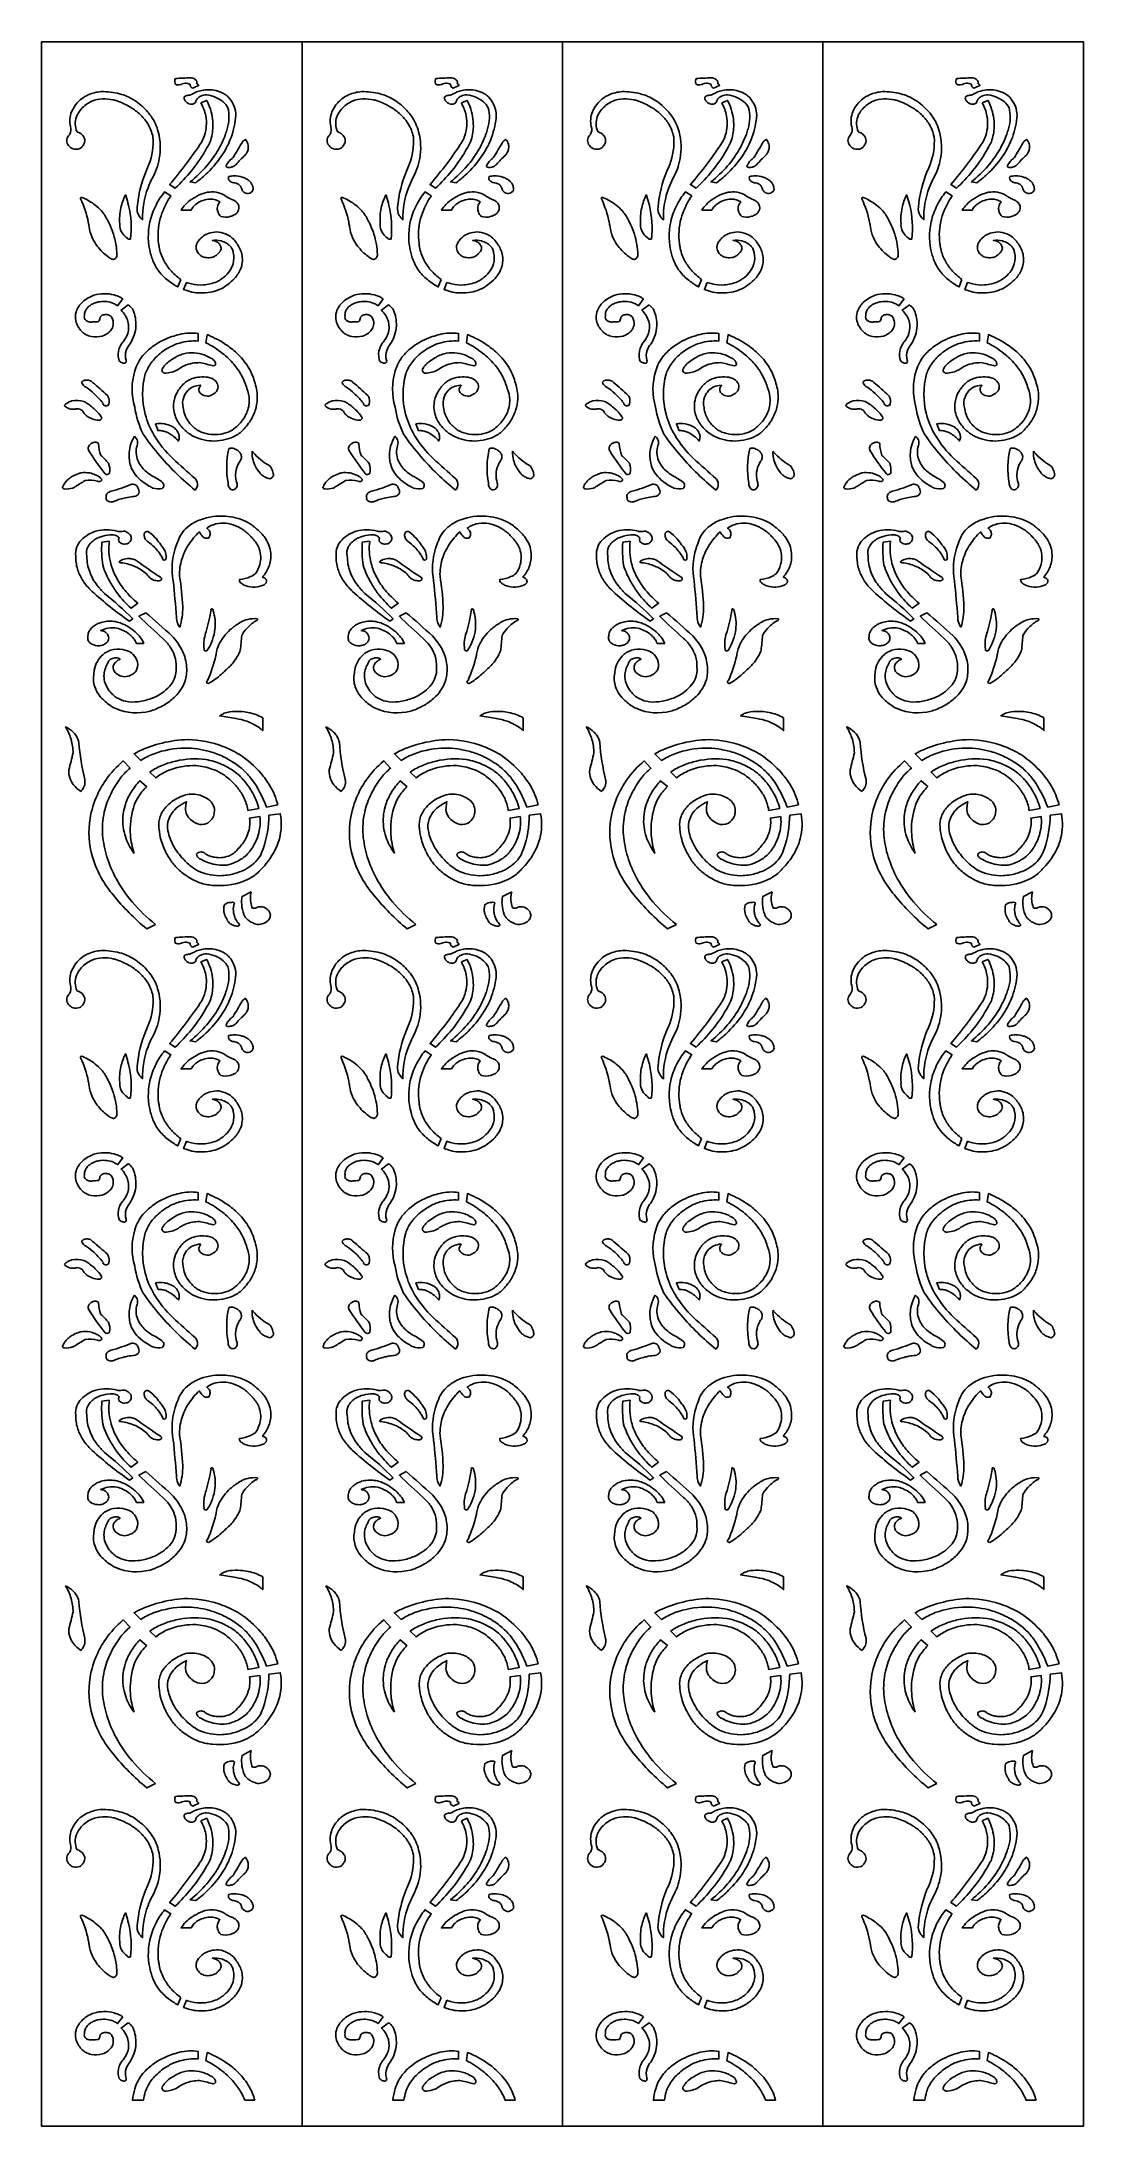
# Model space of a CAD drawing. Header units: millimetres. Extents: x -125 to 875, y -733 to 1267.
import ezdxf

# ---------------------------------------------------------------- set-up
doc = ezdxf.new("R2010")
doc.units = ezdxf.units.MM
doc.layers.add('Image_1', color=70, linetype='Continuous')

msp = doc.modelspace()

# ---------------------------------------------------------------- linework, layer by layer
at = {"layer": 'Image_1'}
for p, q in [((125, 1267), (125, -733)), ((375, 1267), (375, -733)), ((625, 1267), (625, -733))]:
    msp.add_line(p, q, dxfattribs=at)
msp.add_lwpolyline([(625, 1267), (375, 1267), (125, 1267), (-125, 1267), (-125, -733), (125, -733), (375, -733), (625, -733), (875, -733), (875, 1267)], close=True, dxfattribs=at)
for points in [[(3.5, 1231.7, 0.110267), (2.7, 1229.5, 0.126477), (3, 1226.9, 0.036632), (3.4, 1226.1, 0.149566), (8.2, 1225.8, 0.071802), (10, 1226.5, -0.153891), (15.3, 1227, -0.079981), (17.5, 1226.2, -0.210992), (17.6, 1225.5, 0.161896), (17.9, 1224.2, 0.100967), (18.6, 1223.3, 0.089523), (20, 1222.5, 0.008047), (25.6, 1224.9, 0.196588), (25.5, 1225.7, 0.105199), (25, 1226.2, 0.083709), (24.3, 1226.5, -0.141874), (24.1, 1226.7, -0.261528), (24, 1227, 0.147889), (23.8, 1229, 0.086127), (22.9, 1230.3, 0.059956), (21.9, 1231.1, 0.068041), (20.1, 1232, 0.066802), (17.7, 1232.4, 0.003026)], [(19.3, 1216.5, -0.089065), (28.6, 1220.2, -0.106345), (42.1, 1220.1, -0.071452), (49.5, 1217.3, -0.05776), (53.7, 1214.3, -0.037183), (55, 1212.9, -0.082019), (59.8, 1204.8, -0.089705), (61.4, 1196.4, -0.072415), (56.9, 1175.2, -0.053728), (48.6, 1158.8, -0.055479), (34.4, 1141.6, -0.031633), (22.9, 1131.7), (17.5, 1132.4, 0.04591), (33.5, 1147.9, 0.039673), (43.5, 1161.6, 0.052074), (51.5, 1178.3, 0.015428), (53.1, 1183.4, 0.136106), (53.7, 1203.7, 0.094954), (49.2, 1209.3, 0.077046), (42.3, 1213.5, 0.065384), (33.5, 1216, 0.108568), (27.7, 1214.8, 0.086012), (24.8, 1212.8, 0.110294), (23.1, 1210.2, 0.040332), (22.9, 1209.6, -0.169192), (22, 1208.1, -0.141817), (19.1, 1207, -0.123283), (16.3, 1207.5, -0.063544), (15.4, 1208, -0.110591), (12.7, 1210.2, -0.157514), (11.7, 1213.1, -0.049264), (11.8, 1214, -0.14882), (15.1, 1215.5, -0.05339), (16.6, 1215.6, 0.116887)], [(253.5, 1231.7, 0.110267), (252.7, 1229.5, 0.126477), (253, 1226.9, 0.036632), (253.4, 1226.1, 0.149566), (258.2, 1225.8, 0.071802), (260, 1226.5, -0.153891), (265.3, 1227, -0.079981), (267.5, 1226.2, -0.210992), (267.6, 1225.5, 0.161896), (267.9, 1224.2, 0.100967), (268.6, 1223.3, 0.089523), (270, 1222.5, 0.008047), (275.6, 1224.9, 0.196588), (275.5, 1225.7, 0.105199), (275, 1226.2, 0.083709), (274.3, 1226.5, -0.141874), (274.1, 1226.7, -0.261528), (274, 1227, 0.147889), (273.8, 1229, 0.086127), (272.9, 1230.3, 0.059956), (271.9, 1231.1, 0.068041), (270.1, 1232, 0.066802), (267.7, 1232.4, 0.003026)], [(269.3, 1216.5, -0.089065), (278.6, 1220.2, -0.106345), (292.1, 1220.1, -0.071452), (299.5, 1217.3, -0.05776), (303.7, 1214.3, -0.037183), (305, 1212.9, -0.082019), (309.8, 1204.8, -0.089705), (311.4, 1196.4, -0.072415), (306.9, 1175.2, -0.053728), (298.6, 1158.8, -0.055479), (284.4, 1141.6, -0.031633), (272.9, 1131.7), (267.5, 1132.4, 0.04591), (283.5, 1147.9, 0.039673), (293.5, 1161.6, 0.052074), (301.5, 1178.3, 0.015428), (303.1, 1183.4, 0.136106), (303.7, 1203.7, 0.094954), (299.2, 1209.3, 0.077046), (292.3, 1213.5, 0.065384), (283.5, 1216, 0.108568), (277.7, 1214.8, 0.086012), (274.8, 1212.8, 0.110294), (273.1, 1210.2, 0.040332), (272.9, 1209.6, -0.169192), (272, 1208.1, -0.141817), (269.1, 1207, -0.123283), (266.3, 1207.5, -0.063544), (265.4, 1208, -0.110591), (262.7, 1210.2, -0.157514), (261.7, 1213.1, -0.049264), (261.8, 1214, -0.14882), (265.1, 1215.5, -0.05339), (266.6, 1215.6, 0.116887)], [(503.5, 1231.7, 0.110267), (502.7, 1229.5, 0.126477), (503, 1226.9, 0.036632), (503.4, 1226.1, 0.149566), (508.2, 1225.8, 0.071802), (510, 1226.5, -0.153891), (515.3, 1227, -0.079981), (517.5, 1226.2, -0.210992), (517.6, 1225.5, 0.161896), (517.9, 1224.2, 0.100967), (518.6, 1223.3, 0.089523), (520, 1222.5, 0.008047), (525.6, 1224.9, 0.196588), (525.5, 1225.7, 0.105199), (525, 1226.2, 0.083709), (524.3, 1226.5, -0.141874), (524.1, 1226.7, -0.261528), (524, 1227, 0.147889), (523.8, 1229, 0.086127), (522.9, 1230.3, 0.059956), (521.9, 1231.1, 0.068041), (520.1, 1232, 0.066802), (517.7, 1232.4, 0.003026)], [(519.3, 1216.5, -0.089065), (528.6, 1220.2, -0.106345), (542.1, 1220.1, -0.071452), (549.5, 1217.3, -0.05776), (553.7, 1214.3, -0.037183), (555, 1212.9, -0.082019), (559.8, 1204.8, -0.089705), (561.4, 1196.4, -0.072415), (556.9, 1175.2, -0.053728), (548.6, 1158.8, -0.055479), (534.4, 1141.6, -0.031633), (522.9, 1131.7), (517.5, 1132.4, 0.04591), (533.5, 1147.9, 0.039673), (543.5, 1161.6, 0.052074), (551.5, 1178.3, 0.015428), (553.1, 1183.4, 0.136106), (553.7, 1203.7, 0.094954), (549.2, 1209.3, 0.077046), (542.3, 1213.5, 0.065384), (533.5, 1216, 0.108568), (527.7, 1214.8, 0.086012), (524.8, 1212.8, 0.110294), (523.1, 1210.2, 0.040332), (522.9, 1209.6, -0.169192), (522, 1208.1, -0.141817), (519.1, 1207, -0.123283), (516.3, 1207.5, -0.063544), (515.4, 1208, -0.110591), (512.7, 1210.2, -0.157514), (511.7, 1213.1, -0.049264), (511.8, 1214, -0.14882), (515.1, 1215.5, -0.05339), (516.6, 1215.6, 0.116887)], [(753.5, 1231.7, 0.110267), (752.7, 1229.5, 0.126477), (753, 1226.9, 0.036632), (753.4, 1226.1, 0.149566), (758.2, 1225.8, 0.071802), (760, 1226.5, -0.153891), (765.3, 1227, -0.079981), (767.5, 1226.2, -0.210992), (767.6, 1225.5, 0.161896), (767.9, 1224.2, 0.100967), (768.6, 1223.3, 0.089523), (770, 1222.5, 0.008047), (775.6, 1224.9, 0.196588), (775.5, 1225.7, 0.105199), (775, 1226.2, 0.083709), (774.3, 1226.5, -0.141874), (774.1, 1226.7, -0.261528), (774, 1227, 0.147889), (773.8, 1229, 0.086127), (772.9, 1230.3, 0.059956), (771.9, 1231.1, 0.068041), (770.1, 1232, 0.066802), (767.7, 1232.4, 0.003026)], [(769.3, 1216.5, -0.089065), (778.6, 1220.2, -0.106345), (792.1, 1220.1, -0.071452), (799.5, 1217.3, -0.05776), (803.7, 1214.3, -0.037183), (805, 1212.9, -0.082019), (809.8, 1204.8, -0.089705), (811.4, 1196.4, -0.072415), (806.9, 1175.2, -0.053728), (798.6, 1158.8, -0.055479), (784.4, 1141.6, -0.031633), (772.9, 1131.7), (767.5, 1132.4, 0.04591), (783.5, 1147.9, 0.039673), (793.5, 1161.6, 0.052074), (801.5, 1178.3, 0.015428), (803.1, 1183.4, 0.136106), (803.7, 1203.7, 0.094954), (799.2, 1209.3, 0.077046), (792.3, 1213.5, 0.065384), (783.5, 1216, 0.108568), (777.7, 1214.8, 0.086012), (774.8, 1212.8, 0.110294), (773.1, 1210.2, 0.040332), (772.9, 1209.6, -0.169192), (772, 1208.1, -0.141817), (769.1, 1207, -0.123283), (766.3, 1207.5, -0.063544), (765.4, 1208, -0.110591), (762.7, 1210.2, -0.157514), (761.7, 1213.1, -0.049264), (761.8, 1214, -0.14882), (765.1, 1215.5, -0.05339), (766.6, 1215.6, 0.116887)], [(-98.4, 1177.7, 0.15964), (-100.8, 1173.5, 0.188024), (-99.9, 1168.4, 0.113484), (-96.3, 1164.9, 0.028076), (-94.9, 1164.1, 0.174756), (-88.4, 1164.5, 0.098554), (-86.3, 1166.1, 0.077747), (-85.5, 1167.2, 0.115523), (-83.8, 1170.4, 0.212292), (-84.8, 1176, 0.106986), (-88, 1179.2, 0.054094), (-90.9, 1180.6, -0.235541), (-91.1, 1180.8, -0.194548), (-91.6, 1195, -0.090612), (-87.1, 1202.4, -0.091328), (-76.8, 1210, -0.141799), (-56.2, 1211.2, -0.038496), (-52.9, 1210.3, -0.052629), (-39.5, 1204, -0.050739), (-30.5, 1197.1, -0.054986), (-23.7, 1189.1, -0.089411), (-18.7, 1177.6, -0.015208), (-18.2, 1175.7, -0.111285), (-22.1, 1149.1, -0.025448), (-24.8, 1142.9, 0.074334), (-33.3, 1108.3, 0.177821), (-31.7, 1100.4, 0.082667), (-28.2, 1096.2, -0.095969), (-22.9, 1126.9, -0.026808), (-19, 1135.7, 0.08299), (-12.1, 1154.8, 0.110862), (-13.1, 1180.5, 0.096364), (-20, 1195.5, 0.063916), (-29.7, 1206, 0.030623), (-36.3, 1211, 0.074103), (-50.2, 1217, 0.071426), (-67.8, 1219.1, 0.082004), (-80.3, 1216, 0.056977), (-86.8, 1212.2, 0.058011), (-90.8, 1208.3, 0.087737), (-96.3, 1199.7, 0.155172), (-97.4, 1185.5, -0.221956), (-98.1, 1178.2, -0.060564)], [(27.9, 1208.2, -0.08513), (32.5, 1195.7, -0.126091), (31.3, 1177.1, -0.040789), (28.7, 1170.9, -0.030613), (-2.2, 1129.9), (3.2, 1126.5, 0.033616), (18.7, 1143.1, 0.046805), (34, 1165.8, 0.010413), (36.7, 1170.9, 0.077779), (39.4, 1185.7, 0.096863), (36.2, 1204.4, 0.031829), (33.4, 1210.7)], [(151.6, 1177.7, 0.15964), (149.2, 1173.5, 0.188024), (150.1, 1168.4, 0.113484), (153.7, 1164.9, 0.028076), (155.1, 1164.1, 0.174756), (161.6, 1164.5, 0.098554), (163.7, 1166.1, 0.077747), (164.5, 1167.2, 0.115523), (166.2, 1170.4, 0.212292), (165.2, 1176, 0.106986), (162, 1179.2, 0.054094), (159.1, 1180.6, -0.235541), (158.9, 1180.8, -0.194548), (158.4, 1195, -0.090612), (162.9, 1202.4, -0.091328), (173.2, 1210, -0.141799), (193.8, 1211.2, -0.038496), (197.1, 1210.3, -0.052629), (210.5, 1204, -0.050739), (219.5, 1197.1, -0.054986), (226.3, 1189.1, -0.089411), (231.3, 1177.6, -0.015208), (231.8, 1175.7, -0.111285), (227.9, 1149.1, -0.025448), (225.2, 1142.9, 0.074334), (216.7, 1108.3, 0.177821), (218.3, 1100.4, 0.082667), (221.8, 1096.2, -0.095969), (227.1, 1126.9, -0.026808), (231, 1135.7, 0.08299), (237.9, 1154.8, 0.110862), (236.9, 1180.5, 0.096364), (230, 1195.5, 0.063916), (220.3, 1206, 0.030623), (213.7, 1211, 0.074103), (199.8, 1217, 0.071426), (182.2, 1219.1, 0.082004), (169.7, 1216, 0.056977), (163.2, 1212.2, 0.058011), (159.2, 1208.3, 0.087737), (153.7, 1199.7, 0.155172), (152.6, 1185.5, -0.221956), (151.9, 1178.2, -0.060564)], [(277.9, 1208.2, -0.08513), (282.5, 1195.7, -0.126091), (281.3, 1177.1, -0.040789), (278.7, 1170.9, -0.030613), (247.8, 1129.9), (253.2, 1126.5, 0.033616), (268.7, 1143.1, 0.046805), (284, 1165.8, 0.010413), (286.7, 1170.9, 0.077779), (289.4, 1185.7, 0.096863), (286.2, 1204.4, 0.031829), (283.4, 1210.7)], [(401.6, 1177.7, 0.15964), (399.2, 1173.5, 0.188024), (400.1, 1168.4, 0.113484), (403.7, 1164.9, 0.028076), (405.1, 1164.1, 0.174756), (411.6, 1164.5, 0.098554), (413.7, 1166.1, 0.077747), (414.5, 1167.2, 0.115523), (416.2, 1170.4, 0.212292), (415.2, 1176, 0.106986), (412, 1179.2, 0.054094), (409.1, 1180.6, -0.235541), (408.9, 1180.8, -0.194548), (408.4, 1195, -0.090612), (412.9, 1202.4, -0.091328), (423.2, 1210, -0.141799), (443.8, 1211.2, -0.038496), (447.1, 1210.3, -0.052629), (460.5, 1204, -0.050739), (469.5, 1197.1, -0.054986), (476.3, 1189.1, -0.089411), (481.3, 1177.6, -0.015208), (481.8, 1175.7, -0.111285), (477.9, 1149.1, -0.025448), (475.2, 1142.9, 0.074334), (466.7, 1108.3, 0.177821), (468.3, 1100.4, 0.082667), (471.8, 1096.2, -0.095969), (477.1, 1126.9, -0.026808), (481, 1135.7, 0.08299), (487.9, 1154.8, 0.110862), (486.9, 1180.5, 0.096364), (480, 1195.5, 0.063916), (470.3, 1206, 0.030623), (463.7, 1211, 0.074103), (449.8, 1217, 0.071426), (432.2, 1219.1, 0.082004), (419.7, 1216, 0.056977), (413.2, 1212.2, 0.058011), (409.2, 1208.3, 0.087737), (403.7, 1199.7, 0.155172), (402.6, 1185.5, -0.221956), (401.9, 1178.2, -0.060564)], [(527.9, 1208.2, -0.08513), (532.5, 1195.7, -0.126091), (531.3, 1177.1, -0.040789), (528.7, 1170.9, -0.030613), (497.8, 1129.9), (503.2, 1126.5, 0.033616), (518.7, 1143.1, 0.046805), (534, 1165.8, 0.010413), (536.7, 1170.9, 0.077779), (539.4, 1185.7, 0.096863), (536.2, 1204.4, 0.031829), (533.4, 1210.7)], [(651.6, 1177.7, 0.15964), (649.2, 1173.5, 0.188024), (650.1, 1168.4, 0.113484), (653.7, 1164.9, 0.028076), (655.1, 1164.1, 0.174756), (661.6, 1164.5, 0.098554), (663.7, 1166.1, 0.077747), (664.5, 1167.2, 0.115523), (666.2, 1170.4, 0.212292), (665.2, 1176, 0.106986), (662, 1179.2, 0.054094), (659.1, 1180.6, -0.235541), (658.9, 1180.8, -0.194548), (658.4, 1195, -0.090612), (662.9, 1202.4, -0.091328), (673.2, 1210, -0.141799), (693.8, 1211.2, -0.038496), (697.1, 1210.3, -0.052629), (710.5, 1204, -0.050739), (719.5, 1197.1, -0.054986), (726.3, 1189.1, -0.089411), (731.3, 1177.6, -0.015208), (731.8, 1175.7, -0.111285), (727.9, 1149.1, -0.025448), (725.2, 1142.9, 0.074334), (716.7, 1108.3, 0.177821), (718.3, 1100.4, 0.082667), (721.8, 1096.2, -0.095969), (727.1, 1126.9, -0.026808), (731, 1135.7, 0.08299), (737.9, 1154.8, 0.110862), (736.9, 1180.5, 0.096364), (730, 1195.5, 0.063916), (720.3, 1206, 0.030623), (713.7, 1211, 0.074103), (699.8, 1217, 0.071426), (682.2, 1219.1, 0.082004), (669.7, 1216, 0.056977), (663.2, 1212.2, 0.058011), (659.2, 1208.3, 0.087737), (653.7, 1199.7, 0.155172), (652.6, 1185.5, -0.221956), (651.9, 1178.2, -0.060564)], [(777.9, 1208.2, -0.08513), (782.5, 1195.7, -0.126091), (781.3, 1177.1, -0.040789), (778.7, 1170.9, -0.030613), (747.8, 1129.9), (753.2, 1126.5, 0.033616), (768.7, 1143.1, 0.046805), (784, 1165.8, 0.010413), (786.7, 1170.9, 0.077779), (789.4, 1185.7, 0.096863), (786.2, 1204.4, 0.031829), (783.4, 1210.7)], [(52.8, 1146.5, 0.093973), (57, 1146.6, 0.071978), (59.6, 1147.6, 0.067093), (61.1, 1148.7, 0.02955), (61.6, 1149.2, -0.037813), (70.3, 1158.1, 0.057946), (72, 1160.6, 0.097455), (73.3, 1164.6, 0.102848), (73, 1168.9, 0.093443), (70.7, 1173.2), (70.6, 1173.3, 0.054639), (68.7, 1171.9, 0.081138), (67, 1169.8, -0.007555), (58.8, 1155.8, 0.046705), (55.3, 1152.7, 0.050167), (52.9, 1149.4, 0.02265), (52.1, 1147.9, 0.199552), (52.3, 1147, 0.091391)], [(302.8, 1146.5, 0.093973), (307, 1146.6, 0.071978), (309.6, 1147.6, 0.067093), (311.1, 1148.7, 0.02955), (311.6, 1149.2, -0.037813), (320.3, 1158.1, 0.057946), (322, 1160.6, 0.097455), (323.3, 1164.6, 0.102848), (323, 1168.9, 0.093443), (320.7, 1173.2), (320.6, 1173.3, 0.054639), (318.7, 1171.9, 0.081138), (317, 1169.8, -0.007555), (308.8, 1155.8, 0.046705), (305.3, 1152.7, 0.050167), (302.9, 1149.4, 0.02265), (302.1, 1147.9, 0.199552), (302.3, 1147, 0.091391)], [(552.8, 1146.5, 0.093973), (557, 1146.6, 0.071978), (559.6, 1147.6, 0.067093), (561.1, 1148.7, 0.02955), (561.6, 1149.2, -0.037813), (570.3, 1158.1, 0.057946), (572, 1160.6, 0.097455), (573.3, 1164.6, 0.102848), (573, 1168.9, 0.093443), (570.7, 1173.2), (570.6, 1173.3, 0.054639), (568.7, 1171.9, 0.081138), (567, 1169.8, -0.007555), (558.8, 1155.8, 0.046705), (555.3, 1152.7, 0.050167), (552.9, 1149.4, 0.02265), (552.1, 1147.9, 0.199552), (552.3, 1147, 0.091391)], [(802.8, 1146.5, 0.093973), (807, 1146.6, 0.071978), (809.6, 1147.6, 0.067093), (811.1, 1148.7, 0.02955), (811.6, 1149.2, -0.037813), (820.3, 1158.1, 0.057946), (822, 1160.6, 0.097455), (823.3, 1164.6, 0.102848), (823, 1168.9, 0.093443), (820.7, 1173.2), (820.6, 1173.3, 0.054639), (818.7, 1171.9, 0.081138), (817, 1169.8, -0.007555), (808.8, 1155.8, 0.046705), (805.3, 1152.7, 0.050167), (802.9, 1149.4, 0.02265), (802.1, 1147.9, 0.199552), (802.3, 1147, 0.091391)], [(8.5, 1038.9, -0.054957), (-1.6, 1048.1, -0.057597), (-8.1, 1057.8, -0.078164), (-12.2, 1069.8, -0.006724), (-12.7, 1073.2, -0.098911), (-11.2, 1097.3, -0.077701), (-2, 1117.5, -0.005966), (-1, 1119.1), (-7, 1122.9, 0.048899), (-15.2, 1110.3, 0.064722), (-21.1, 1094.2, 0.122448), (-20.4, 1063.6, 0.018773), (-18.7, 1058.4, 0.082454), (-12.5, 1046.8, 0.063246), (-3.5, 1037.8, 0.042867), (5.7, 1031.7)], [(18.5, 1105.5, -0.081858), (21.1, 1109.3, -0.062938), (24.6, 1112.2, -0.063371), (30, 1114.7, -0.059693), (36.8, 1116, -0.067383), (41.8, 1115.3, -0.079232), (46.1, 1113.3, 0.094889), (44.1, 1109.8, 0.06961), (43.6, 1107.3, 0.111251), (44.3, 1103.3, 0.099375), (47, 1099.3, 0.128005), (55.9, 1099.2, 0.05619), (59.2, 1100.5, 0.067281), (61.9, 1102.3, 0.082797), (63.6, 1104.6, 0.177124), (64.2, 1109.2, 0.068978), (63.5, 1111, 0.077775), (61.9, 1113.1, 0.069553), (59.2, 1115, 0.029101), (57.6, 1115.7, -0.055639), (50.3, 1119.6, -0.009316), (49.3, 1120.4, 0.094701), (40.2, 1122.8, 0.077466), (32.1, 1122.1, 0.047611), (27.9, 1120.6, 0.049141), (19.3, 1116, 0.048807), (13.1, 1110.9, 0.052982), (8.8, 1105.5)], [(60.5, 1131.5, -0.057887), (63, 1130.7, -0.056768), (64.7, 1129.6, -0.052852), (65.8, 1128.5, -0.062664), (66.5, 1127.2, -0.041518), (66.8, 1126.4, 0.105275), (67.4, 1124.6, 0.070793), (68.3, 1123.3, 0.07152), (70, 1122.1, 0.056823), (72.1, 1121.2, 0.078487), (74.7, 1121.7, 0.055454), (76.1, 1122.5, 0.068734), (77.2, 1123.4, 0.071921), (77.8, 1124.4, 0.187538), (77.9, 1126.8, 0.088772), (76.9, 1130.1, 0.059001), (75.4, 1132.3, 0.050863), (73.2, 1134.3, 0.04558), (70.6, 1135.9, 0.038455), (67.6, 1137.1, 0.081453), (59.8, 1138.3, 0.055838), (54.5, 1137.6, 0.188443), (54.4, 1135.1, 0.091293), (55.2, 1133.8, 0.069067), (56.4, 1132.8, 0.069057), (58.2, 1131.9, 0.0638)], [(258.5, 1038.9, -0.054957), (248.4, 1048.1, -0.057597), (241.9, 1057.8, -0.078164), (237.8, 1069.8, -0.006724), (237.3, 1073.2, -0.098911), (238.8, 1097.3, -0.077701), (248, 1117.5, -0.005966), (249, 1119.1), (243, 1122.9, 0.048899), (234.8, 1110.3, 0.064722), (228.9, 1094.2, 0.122448), (229.6, 1063.6, 0.018773), (231.3, 1058.4, 0.082454), (237.5, 1046.8, 0.063246), (246.5, 1037.8, 0.042867), (255.7, 1031.7)], [(268.5, 1105.5, -0.081858), (271.1, 1109.3, -0.062938), (274.6, 1112.2, -0.063371), (280, 1114.7, -0.059693), (286.8, 1116, -0.067383), (291.8, 1115.3, -0.079232), (296.1, 1113.3, 0.094889), (294.1, 1109.8, 0.06961), (293.6, 1107.3, 0.111251), (294.3, 1103.3, 0.099375), (297, 1099.3, 0.128005), (305.9, 1099.2, 0.05619), (309.2, 1100.5, 0.067281), (311.9, 1102.3, 0.082797), (313.6, 1104.6, 0.177124), (314.2, 1109.2, 0.068978), (313.5, 1111, 0.077775), (311.9, 1113.1, 0.069553), (309.2, 1115, 0.029101), (307.6, 1115.7, -0.055639), (300.3, 1119.6, -0.009316), (299.3, 1120.4, 0.094701), (290.2, 1122.8, 0.077466), (282.1, 1122.1, 0.047611), (277.9, 1120.6, 0.049141), (269.3, 1116, 0.048807), (263.1, 1110.9, 0.052982), (258.8, 1105.5)], [(310.5, 1131.5, -0.057887), (313, 1130.7, -0.056768), (314.7, 1129.6, -0.052852), (315.8, 1128.5, -0.062664), (316.5, 1127.2, -0.041518), (316.8, 1126.4, 0.105275), (317.4, 1124.6, 0.070793), (318.3, 1123.3, 0.07152), (320, 1122.1, 0.056823), (322.1, 1121.2, 0.078487), (324.7, 1121.7, 0.055454), (326.1, 1122.5, 0.068734), (327.2, 1123.4, 0.071921), (327.8, 1124.4, 0.187538), (327.9, 1126.8, 0.088772), (326.9, 1130.1, 0.059001), (325.4, 1132.3, 0.050863), (323.2, 1134.3, 0.04558), (320.6, 1135.9, 0.038455), (317.6, 1137.1, 0.081453), (309.8, 1138.3, 0.055838), (304.5, 1137.6, 0.188443), (304.4, 1135.1, 0.091293), (305.2, 1133.8, 0.069067), (306.4, 1132.8, 0.069057), (308.2, 1131.9, 0.0638)], [(508.5, 1038.9, -0.054957), (498.4, 1048.1, -0.057597), (491.9, 1057.8, -0.078164), (487.8, 1069.8, -0.006724), (487.3, 1073.2, -0.098911), (488.8, 1097.3, -0.077701), (498, 1117.5, -0.005966), (499, 1119.1), (493, 1122.9, 0.048899), (484.8, 1110.3, 0.064722), (478.9, 1094.2, 0.122448), (479.6, 1063.6, 0.018773), (481.3, 1058.4, 0.082454), (487.5, 1046.8, 0.063246), (496.5, 1037.8, 0.042867), (505.7, 1031.7)], [(518.5, 1105.5, -0.081858), (521.1, 1109.3, -0.062938), (524.6, 1112.2, -0.063371), (530, 1114.7, -0.059693), (536.8, 1116, -0.067383), (541.8, 1115.3, -0.079232), (546.1, 1113.3, 0.094889), (544.1, 1109.8, 0.06961), (543.6, 1107.3, 0.111251), (544.3, 1103.3, 0.099375), (547, 1099.3, 0.128005), (555.9, 1099.2, 0.05619), (559.2, 1100.5, 0.067281), (561.9, 1102.3, 0.082797), (563.6, 1104.6, 0.177124), (564.2, 1109.2, 0.068978), (563.5, 1111, 0.077775), (561.9, 1113.1, 0.069553), (559.2, 1115, 0.029101), (557.6, 1115.7, -0.055639), (550.3, 1119.6, -0.009316), (549.3, 1120.4, 0.094701), (540.2, 1122.8, 0.077466), (532.1, 1122.1, 0.047611), (527.9, 1120.6, 0.049141), (519.3, 1116, 0.048807), (513.1, 1110.9, 0.052982), (508.8, 1105.5)], [(560.5, 1131.5, -0.057887), (563, 1130.7, -0.056768), (564.7, 1129.6, -0.052852), (565.8, 1128.5, -0.062664), (566.5, 1127.2, -0.041518), (566.8, 1126.4, 0.105275), (567.4, 1124.6, 0.070793), (568.3, 1123.3, 0.07152), (570, 1122.1, 0.056823), (572.1, 1121.2, 0.078487), (574.7, 1121.7, 0.055454), (576.1, 1122.5, 0.068734), (577.2, 1123.4, 0.071921), (577.8, 1124.4, 0.187538), (577.9, 1126.8, 0.088772), (576.9, 1130.1, 0.059001), (575.4, 1132.3, 0.050863), (573.2, 1134.3, 0.04558), (570.6, 1135.9, 0.038455), (567.6, 1137.1, 0.081453), (559.8, 1138.3, 0.055838), (554.5, 1137.6, 0.188443), (554.4, 1135.1, 0.091293), (555.2, 1133.8, 0.069067), (556.4, 1132.8, 0.069057), (558.2, 1131.9, 0.0638)], [(758.5, 1038.9, -0.054957), (748.4, 1048.1, -0.057597), (741.9, 1057.8, -0.078164), (737.8, 1069.8, -0.006724), (737.3, 1073.2, -0.098911), (738.8, 1097.3, -0.077701), (748, 1117.5, -0.005966), (749, 1119.1), (743, 1122.9, 0.048899), (734.8, 1110.3, 0.064722), (728.9, 1094.2, 0.122448), (729.6, 1063.6, 0.018773), (731.3, 1058.4, 0.082454), (737.5, 1046.8, 0.063246), (746.5, 1037.8, 0.042867), (755.7, 1031.7)], [(768.5, 1105.5, -0.081858), (771.1, 1109.3, -0.062938), (774.6, 1112.2, -0.063371), (780, 1114.7, -0.059693), (786.8, 1116, -0.067383), (791.8, 1115.3, -0.079232), (796.1, 1113.3, 0.094889), (794.1, 1109.8, 0.06961), (793.6, 1107.3, 0.111251), (794.3, 1103.3, 0.099375), (797, 1099.3, 0.128005), (805.9, 1099.2, 0.05619), (809.2, 1100.5, 0.067281), (811.9, 1102.3, 0.082797), (813.6, 1104.6, 0.177124), (814.2, 1109.2, 0.068978), (813.5, 1111, 0.077775), (811.9, 1113.1, 0.069553), (809.2, 1115, 0.029101), (807.6, 1115.7, -0.055639), (800.3, 1119.6, -0.009316), (799.3, 1120.4, 0.094701), (790.2, 1122.8, 0.077466), (782.1, 1122.1, 0.047611), (777.9, 1120.6, 0.049141), (769.3, 1116, 0.048807), (763.1, 1110.9, 0.052982), (758.8, 1105.5)], [(810.5, 1131.5, -0.057887), (813, 1130.7, -0.056768), (814.7, 1129.6, -0.052852), (815.8, 1128.5, -0.062664), (816.5, 1127.2, -0.041518), (816.8, 1126.4, 0.105275), (817.4, 1124.6, 0.070793), (818.3, 1123.3, 0.07152), (820, 1122.1, 0.056823), (822.1, 1121.2, 0.078487), (824.7, 1121.7, 0.055454), (826.1, 1122.5, 0.068734), (827.2, 1123.4, 0.071921), (827.8, 1124.4, 0.187538), (827.9, 1126.8, 0.088772), (826.9, 1130.1, 0.059001), (825.4, 1132.3, 0.050863), (823.2, 1134.3, 0.04558), (820.6, 1135.9, 0.038455), (817.6, 1137.1, 0.081453), (809.8, 1138.3, 0.055838), (804.5, 1137.6, 0.188443), (804.4, 1135.1, 0.091293), (805.2, 1133.8, 0.069067), (806.4, 1132.8, 0.069057), (808.2, 1131.9, 0.0638)], [(-85.5, 1117.3, 0.303328), (-87.3, 1117.5, 0.120825), (-87.6, 1117.2, 0.370747), (-87.6, 1116.3, -0.058764), (-80.2, 1093.8, -0.011235), (-79.4, 1089.5, 0.074727), (-76.6, 1079.2, 0.057263), (-71.7, 1070.9, 0.066797), (-61.4, 1060.8, 0.00594), (-60.2, 1060, 0.11659), (-56.9, 1058.2, 0.025508), (-55.9, 1058, 0.095848), (-53.8, 1059.5, 0.120749), (-52.8, 1061.2, 0.099627), (-52.7, 1062.7, 0.067735), (-56, 1082.2, 0.045689), (-61.8, 1095.8, 0.071798), (-67.5, 1104.6, 0.044754), (-73.5, 1110.2, 0.059596)], [(-39.6, 1077.7, 0.085377), (-41.6, 1110, 0.021843), (-44, 1118.4, 0.219254), (-44.3, 1119.6, 0.059344), (-44.6, 1120, 0.060306), (-49, 1107.7, 0.076667), (-50, 1092.4, 0.112935), (-49.3, 1086.6, 0.072545), (-47.1, 1082.6, 0.068547), (-43, 1078.7, 0.161991), (-42.3, 1077.9, 0.160698), (-40.5, 1077.5, 0.096034)], [(164.5, 1117.3, 0.303328), (162.7, 1117.5, 0.120825), (162.4, 1117.2, 0.370747), (162.4, 1116.3, -0.058764), (169.8, 1093.8, -0.011235), (170.6, 1089.5, 0.074727), (173.4, 1079.2, 0.057263), (178.3, 1070.9, 0.066797), (188.6, 1060.8, 0.00594), (189.8, 1060, 0.11659), (193.1, 1058.2, 0.025508), (194.1, 1058, 0.095848), (196.2, 1059.5, 0.120749), (197.2, 1061.2, 0.099627), (197.3, 1062.7, 0.067735), (194, 1082.2, 0.045689), (188.2, 1095.8, 0.071798), (182.5, 1104.6, 0.044754), (176.5, 1110.2, 0.059596)], [(210.4, 1077.7, 0.085377), (208.4, 1110, 0.021843), (206, 1118.4, 0.219254), (205.7, 1119.6, 0.059344), (205.4, 1120, 0.060306), (201, 1107.7, 0.076667), (200, 1092.4, 0.112935), (200.7, 1086.6, 0.072545), (202.9, 1082.6, 0.068547), (207, 1078.7, 0.161991), (207.7, 1077.9, 0.160698), (209.5, 1077.5, 0.096034)], [(414.5, 1117.3, 0.303328), (412.7, 1117.5, 0.120825), (412.4, 1117.2, 0.370747), (412.4, 1116.3, -0.058764), (419.8, 1093.8, -0.011235), (420.6, 1089.5, 0.074727), (423.4, 1079.2, 0.057263), (428.3, 1070.9, 0.066797), (438.6, 1060.8, 0.00594), (439.8, 1060, 0.11659), (443.1, 1058.2, 0.025508), (444.1, 1058, 0.095848), (446.2, 1059.5, 0.120749), (447.2, 1061.2, 0.099627), (447.3, 1062.7, 0.067735), (444, 1082.2, 0.045689), (438.2, 1095.8, 0.071798), (432.5, 1104.6, 0.044754), (426.5, 1110.2, 0.059596)], [(460.4, 1077.7, 0.085377), (458.4, 1110, 0.021843), (456, 1118.4, 0.219254), (455.7, 1119.6, 0.059344), (455.4, 1120, 0.060306), (451, 1107.7, 0.076667), (450, 1092.4, 0.112935), (450.7, 1086.6, 0.072545), (452.9, 1082.6, 0.068547), (457, 1078.7, 0.161991), (457.7, 1077.9, 0.160698), (459.5, 1077.5, 0.096034)], [(664.5, 1117.3, 0.303328), (662.7, 1117.5, 0.120825), (662.4, 1117.2, 0.370747), (662.4, 1116.3, -0.058764), (669.8, 1093.8, -0.011235), (670.6, 1089.5, 0.074727), (673.4, 1079.2, 0.057263), (678.3, 1070.9, 0.066797), (688.6, 1060.8, 0.00594), (689.8, 1060, 0.11659), (693.1, 1058.2, 0.025508), (694.1, 1058, 0.095848), (696.2, 1059.5, 0.120749), (697.2, 1061.2, 0.099627), (697.3, 1062.7, 0.067735), (694, 1082.2, 0.045689), (688.2, 1095.8, 0.071798), (682.5, 1104.6, 0.044754), (676.5, 1110.2, 0.059596)], [(710.4, 1077.7, 0.085377), (708.4, 1110, 0.021843), (706, 1118.4, 0.219254), (705.7, 1119.6, 0.059344), (705.4, 1120, 0.060306), (701, 1107.7, 0.076667), (700, 1092.4, 0.112935), (700.7, 1086.6, 0.072545), (702.9, 1082.6, 0.068547), (707, 1078.7, 0.161991), (707.7, 1077.9, 0.160698), (709.5, 1077.5, 0.096034)], [(13.9, 1036.1), (11.3, 1029.2, 0.09224), (27.5, 1025.9, 0.051859), (37.1, 1026.7, 0.052476), (45.3, 1029.1, 0.06521), (52.7, 1033.3, 0.010468), (53.6, 1034.1, 0.055445), (60.2, 1039.8, 0.045156), (63.6, 1044.4, 0.082379), (67, 1052.2, 0.130872), (66.7, 1064.6, 0.092097), (61.8, 1074.1), (61.6, 1074.4, 0.081564), (58, 1078.6, 0.059306), (53.5, 1081.7, 0.073527), (45, 1084.4, 0.074215), (37.2, 1083.6, 0.070612), (31.3, 1081.3, 0.054372), (28.2, 1078.9, 0.05147), (26.3, 1076.8, 0.088505), (24.1, 1073.5, 0.08946), (23.3, 1070.4, 0.139758), (24.3, 1065.6, 0.087314), (26.8, 1062.4, 0.057734), (28.5, 1061.2, 0.088166), (33.1, 1059.8, 0.092658), (38.4, 1060.1, 0.074688), (41.7, 1061.5, 0.099853), (44.1, 1063.6, 0.09158), (46.2, 1065.8, 0.109071), (47.2, 1068.1, 0.167743), (46.5, 1071.6, 0.101777), (44.6, 1073.9, 0.090152), (40.9, 1075.9, 0.039388), (38.7, 1076.4, -0.0866), (47.3, 1075.8, -0.064956), (52.4, 1073.7, -0.066726), (55.7, 1071.2, -0.06473), (57.7, 1068.6, -0.107955), (58.9, 1064.7, -0.135593), (58.7, 1053.8, -0.075919), (55.6, 1047.3, -0.06848), (49.9, 1041.1, -0.029144), (46.8, 1038.8, -0.037814), (43, 1036.7, -0.088851), (30.2, 1033.6, -0.073327), (18.9, 1034.6, -0.037957)], [(263.9, 1036.1), (261.3, 1029.2, 0.09224), (277.5, 1025.9, 0.051859), (287.1, 1026.7, 0.052476), (295.3, 1029.1, 0.06521), (302.7, 1033.3, 0.010468), (303.6, 1034.1, 0.055445), (310.2, 1039.8, 0.045156), (313.6, 1044.4, 0.082379), (317, 1052.2, 0.130872), (316.7, 1064.6, 0.092097), (311.8, 1074.1), (311.6, 1074.4, 0.081564), (308, 1078.6, 0.059306), (303.5, 1081.7, 0.073527), (295, 1084.4, 0.074215), (287.2, 1083.6, 0.070612), (281.3, 1081.3, 0.054372), (278.2, 1078.9, 0.05147), (276.3, 1076.8, 0.088505), (274.1, 1073.5, 0.08946), (273.3, 1070.4, 0.139758), (274.3, 1065.6, 0.087314), (276.8, 1062.4, 0.057734), (278.5, 1061.2, 0.088166), (283.1, 1059.8, 0.092658), (288.4, 1060.1, 0.074688), (291.7, 1061.5, 0.099853), (294.1, 1063.6, 0.09158), (296.2, 1065.8, 0.109071), (297.2, 1068.1, 0.167743), (296.5, 1071.6, 0.101777), (294.6, 1073.9, 0.090152), (290.9, 1075.9, 0.039388), (288.7, 1076.4, -0.0866), (297.3, 1075.8, -0.064956), (302.4, 1073.7, -0.066726), (305.7, 1071.2, -0.06473), (307.7, 1068.6, -0.107955), (308.9, 1064.7, -0.135593), (308.7, 1053.8, -0.075919), (305.6, 1047.3, -0.06848), (299.9, 1041.1, -0.029144), (296.8, 1038.8, -0.037814), (293, 1036.7, -0.088851), (280.2, 1033.6, -0.073327), (268.9, 1034.6, -0.037957)], [(513.9, 1036.1), (511.3, 1029.2, 0.09224), (527.5, 1025.9, 0.051859), (537.1, 1026.7, 0.052476), (545.3, 1029.1, 0.06521), (552.7, 1033.3, 0.010468), (553.6, 1034.1, 0.055445), (560.2, 1039.8, 0.045156), (563.6, 1044.4, 0.082379), (567, 1052.2, 0.130872), (566.7, 1064.6, 0.092097), (561.8, 1074.1), (561.6, 1074.4, 0.081564), (558, 1078.6, 0.059306), (553.5, 1081.7, 0.073527), (545, 1084.4, 0.074215), (537.2, 1083.6, 0.070612), (531.3, 1081.3, 0.054372), (528.2, 1078.9, 0.05147), (526.3, 1076.8, 0.088505), (524.1, 1073.5, 0.08946), (523.3, 1070.4, 0.139758), (524.3, 1065.6, 0.087314), (526.8, 1062.4, 0.057734), (528.5, 1061.2, 0.088166), (533.1, 1059.8, 0.092658), (538.4, 1060.1, 0.074688), (541.7, 1061.5, 0.099853), (544.1, 1063.6, 0.09158), (546.2, 1065.8, 0.109071), (547.2, 1068.1, 0.167743), (546.5, 1071.6, 0.101777), (544.6, 1073.9, 0.090152), (540.9, 1075.9, 0.039388), (538.7, 1076.4, -0.0866), (547.3, 1075.8, -0.064956), (552.4, 1073.7, -0.066726), (555.7, 1071.2, -0.06473), (557.7, 1068.6, -0.107955), (558.9, 1064.7, -0.135593), (558.7, 1053.8, -0.075919), (555.6, 1047.3, -0.06848), (549.9, 1041.1, -0.029144), (546.8, 1038.8, -0.037814), (543, 1036.7, -0.088851), (530.2, 1033.6, -0.073327), (518.9, 1034.6, -0.037957)], [(763.9, 1036.1), (761.3, 1029.2, 0.09224), (777.5, 1025.9, 0.051859), (787.1, 1026.7, 0.052476), (795.3, 1029.1, 0.06521), (802.7, 1033.3, 0.010468), (803.6, 1034.1, 0.055445), (810.2, 1039.8, 0.045156), (813.6, 1044.4, 0.082379), (817, 1052.2, 0.130872), (816.7, 1064.6, 0.092097), (811.8, 1074.1), (811.6, 1074.4, 0.081564), (808, 1078.6, 0.059306), (803.5, 1081.7, 0.073527), (795, 1084.4, 0.074215), (787.2, 1083.6, 0.070612), (781.3, 1081.3, 0.054372), (778.2, 1078.9, 0.05147), (776.3, 1076.8, 0.088505), (774.1, 1073.5, 0.08946), (773.3, 1070.4, 0.139758), (774.3, 1065.6, 0.087314), (776.8, 1062.4, 0.057734), (778.5, 1061.2, 0.088166), (783.1, 1059.8, 0.092658), (788.4, 1060.1, 0.074688), (791.7, 1061.5, 0.099853), (794.1, 1063.6, 0.09158), (796.2, 1065.8, 0.109071), (797.2, 1068.1, 0.167743), (796.5, 1071.6, 0.101777), (794.6, 1073.9, 0.090152), (790.9, 1075.9, 0.039388), (788.7, 1076.4, -0.0866), (797.3, 1075.8, -0.064956), (802.4, 1073.7, -0.066726), (805.7, 1071.2, -0.06473), (807.7, 1068.6, -0.107955), (808.9, 1064.7, -0.135593), (808.7, 1053.8, -0.075919), (805.6, 1047.3, -0.06848), (799.9, 1041.1, -0.029144), (796.8, 1038.8, -0.037814), (793, 1036.7, -0.088851), (780.2, 1033.6, -0.073327), (768.9, 1034.6, -0.037957)], [(-47.1, 1020.2), (-52.1, 1013.7, 0.059479), (-56, 1015.9, 0.135698), (-69.3, 1017.5, 0.04559), (-73.4, 1016.6, 0.027667), (-75.8, 1015.6, 0.048701), (-78.9, 1013.7, 0.064552), (-81.6, 1011.1, 0.076088), (-83.3, 1008.1, 0.11284), (-83.8, 1004, 0.207076), (-83.8, 1001.3, 0.121353), (-82.4, 999.6, 0.09827), (-79.9, 998.3, 0.100166), (-76.3, 998.1, 0.006338), (-70.4, 998.5, 0.117704), (-69, 1002, 0.022626), (-68.9, 1002.7, -0.103264), (-67.6, 1004, -0.125183), (-64, 1005.2, -0.103859), (-60.8, 1004.8, -0.0629), (-59.3, 1004, -0.095556), (-58.1, 1002.9, -0.094581), (-56.5, 999.2, -0.142491), (-56.7, 993.7, -0.097268), (-59, 989.6, -0.050581), (-61.3, 987.5, -0.073056), (-66.8, 984.6, -0.121424), (-77.4, 984.2, -0.070182), (-82.4, 985.9, -0.056137), (-85.2, 987.8, -0.042541), (-86.7, 989.3, -0.059628), (-90, 993.5, -0.084016), (-92.3, 999.2, -0.123467), (-92, 1007.5, -0.077992), (-89.4, 1013, -0.058495), (-85.9, 1017.2, -0.058396), (-80.2, 1021.3, -0.038783), (-74.9, 1023.8, -0.06836), (-65.2, 1025.2, -0.069094), (-55.5, 1024, -0.051204), (-49.7, 1021.8, -0.029346)], [(202.9, 1020.2), (197.9, 1013.7, 0.059479), (194, 1015.9, 0.135698), (180.7, 1017.5, 0.04559), (176.6, 1016.6, 0.027667), (174.2, 1015.6, 0.048701), (171.1, 1013.7, 0.064552), (168.4, 1011.1, 0.076088), (166.7, 1008.1, 0.11284), (166.2, 1004, 0.207076), (166.2, 1001.3, 0.121353), (167.6, 999.6, 0.09827), (170.1, 998.3, 0.100166), (173.7, 998.1, 0.006338), (179.6, 998.5, 0.117704), (181, 1002, 0.022626), (181.1, 1002.7, -0.103264), (182.4, 1004, -0.125183), (186, 1005.2, -0.103859), (189.2, 1004.8, -0.0629), (190.7, 1004, -0.095556), (191.9, 1002.9, -0.094581), (193.5, 999.2, -0.142491), (193.3, 993.7, -0.097268), (191, 989.6, -0.050581), (188.7, 987.5, -0.073056), (183.2, 984.6, -0.121424), (172.6, 984.2, -0.070182), (167.6, 985.9, -0.056137), (164.8, 987.8, -0.042541), (163.3, 989.3, -0.059628), (160, 993.5, -0.084016), (157.7, 999.2, -0.123467), (158, 1007.5, -0.077992), (160.6, 1013, -0.058495), (164.1, 1017.2, -0.058396), (169.8, 1021.3, -0.038783), (175.1, 1023.8, -0.06836), (184.8, 1025.2, -0.069094), (194.5, 1024, -0.051204), (200.3, 1021.8, -0.029346)], [(452.9, 1020.2), (447.9, 1013.7, 0.059479), (444, 1015.9, 0.135698), (430.7, 1017.5, 0.04559), (426.6, 1016.6, 0.027667), (424.2, 1015.6, 0.048701), (421.1, 1013.7, 0.064552), (418.4, 1011.1, 0.076088), (416.7, 1008.1, 0.11284), (416.2, 1004, 0.207076), (416.2, 1001.3, 0.121353), (417.6, 999.6, 0.09827), (420.1, 998.3, 0.100166), (423.7, 998.1, 0.006338), (429.6, 998.5, 0.117704), (431, 1002, 0.022626), (431.1, 1002.7, -0.103264), (432.4, 1004, -0.125183), (436, 1005.2, -0.103859), (439.2, 1004.8, -0.0629), (440.7, 1004, -0.095556), (441.9, 1002.9, -0.094581), (443.5, 999.2, -0.142491), (443.3, 993.7, -0.097268), (441, 989.6, -0.050581), (438.7, 987.5, -0.073056), (433.2, 984.6, -0.121424), (422.6, 984.2, -0.070182), (417.6, 985.9, -0.056137), (414.8, 987.8, -0.042541), (413.3, 989.3, -0.059628), (410, 993.5, -0.084016), (407.7, 999.2, -0.123467), (408, 1007.5, -0.077992), (410.6, 1013, -0.058495), (414.1, 1017.2, -0.058396), (419.8, 1021.3, -0.038783), (425.1, 1023.8, -0.06836), (434.8, 1025.2, -0.069094), (444.5, 1024, -0.051204), (450.3, 1021.8, -0.029346)], [(702.9, 1020.2), (697.9, 1013.7, 0.059479), (694, 1015.9, 0.135698), (680.7, 1017.5, 0.04559), (676.6, 1016.6, 0.027667), (674.2, 1015.6, 0.048701), (671.1, 1013.7, 0.064552), (668.4, 1011.1, 0.076088), (666.7, 1008.1, 0.11284), (666.2, 1004, 0.207076), (666.2, 1001.3, 0.121353), (667.6, 999.6, 0.09827), (670.1, 998.3, 0.100166), (673.7, 998.1, 0.006338), (679.6, 998.5, 0.117704), (681, 1002, 0.022626), (681.1, 1002.7, -0.103264), (682.4, 1004, -0.125183), (686, 1005.2, -0.103859), (689.2, 1004.8, -0.0629), (690.7, 1004, -0.095556), (691.9, 1002.9, -0.094581), (693.5, 999.2, -0.142491), (693.3, 993.7, -0.097268), (691, 989.6, -0.050581), (688.7, 987.5, -0.073056), (683.2, 984.6, -0.121424), (672.6, 984.2, -0.070182), (667.6, 985.9, -0.056137), (664.8, 987.8, -0.042541), (663.3, 989.3, -0.059628), (660, 993.5, -0.084016), (657.7, 999.2, -0.123467), (658, 1007.5, -0.077992), (660.6, 1013, -0.058495), (664.1, 1017.2, -0.058396), (669.8, 1021.3, -0.038783), (675.1, 1023.8, -0.06836), (684.8, 1025.2, -0.069094), (694.5, 1024, -0.051204), (700.3, 1021.8, -0.029346)], [(-41.9, 1014.6), (-48.8, 1009.5, -0.059393), (-44.7, 1004.3, -0.071913), (-42.2, 998.5, -0.143646), (-42.4, 987.1, -0.091587), (-46.9, 979.1, -0.008817), (-47.5, 978.3, 0.077128), (-50.5, 972.7, 0.151919), (-51, 962.2, 0.172335), (-50, 960.3, 0.104695), (-48.3, 959.1, 0.116319), (-45, 958.6, 0.118521), (-44, 959.6, 0.241481), (-44, 961.5, -0.152981), (-43.8, 970.7, -0.093098), (-40.3, 976.8, 0.062877), (-36.2, 985.5, 0.066776), (-34.5, 994.3, 0.111102), (-37.3, 1009.4, 0.009199), (-37.9, 1010.6, 0.07999)], [(208.1, 1014.6), (201.2, 1009.5, -0.059393), (205.3, 1004.3, -0.071913), (207.8, 998.5, -0.143646), (207.6, 987.1, -0.091587), (203.1, 979.1, -0.008817), (202.5, 978.3, 0.077128), (199.5, 972.7, 0.151919), (199, 962.2, 0.172335), (200, 960.3, 0.104695), (201.7, 959.1, 0.116319), (205, 958.6, 0.118521), (206, 959.6, 0.241481), (206, 961.5, -0.152981), (206.2, 970.7, -0.093098), (209.7, 976.8, 0.062877), (213.8, 985.5, 0.066776), (215.5, 994.3, 0.111102), (212.7, 1009.4, 0.009199), (212.1, 1010.6, 0.07999)], [(458.1, 1014.6), (451.2, 1009.5, -0.059393), (455.3, 1004.3, -0.071913), (457.8, 998.5, -0.143646), (457.6, 987.1, -0.091587), (453.1, 979.1, -0.008817), (452.5, 978.3, 0.077128), (449.5, 972.7, 0.151919), (449, 962.2, 0.172335), (450, 960.3, 0.104695), (451.7, 959.1, 0.116319), (455, 958.6, 0.118521), (456, 959.6, 0.241481), (456, 961.5, -0.152981), (456.2, 970.7, -0.093098), (459.7, 976.8, 0.062877), (463.8, 985.5, 0.066776), (465.5, 994.3, 0.111102), (462.7, 1009.4, 0.009199), (462.1, 1010.6, 0.07999)], [(708.1, 1014.6), (701.2, 1009.5, -0.059393), (705.3, 1004.3, -0.071913), (707.8, 998.5, -0.143646), (707.6, 987.1, -0.091587), (703.1, 979.1, -0.008817), (702.5, 978.3, 0.077128), (699.5, 972.7, 0.151919), (699, 962.2, 0.172335), (700, 960.3, 0.104695), (701.7, 959.1, 0.116319), (705, 958.6, 0.118521), (706, 959.6, 0.241481), (706, 961.5, -0.152981), (706.2, 970.7, -0.093098), (709.7, 976.8, 0.062877), (713.8, 985.5, 0.066776), (715.5, 994.3, 0.111102), (712.7, 1009.4, 0.009199), (712.1, 1010.6, 0.07999)], [(25.2, 979.8, 0.084028), (7.3, 977.9, 0.067257), (-3.4, 973.3, 0.064616), (-15.6, 963.9, 0.073833), (-23.2, 953.6, 0.039463), (-25.5, 948.2, 0.132085), (-25.6, 909.5, 0.06547), (-17, 889.3, 0.067942), (0.8, 867, 0.000925), (22.2, 847.9, -0.123426), (24.3, 844.4, -0.230352), (23.1, 837.8, -0.034525), (22.2, 836.8, -0.042638), (-11.2, 869.2, -0.028002), (-27.6, 890.5, -0.07434), (-35.7, 916.4, -0.145875), (-35.5, 951.3, -0.104466), (-27.8, 965.8, -0.058643), (-18.8, 974.3, -0.075458), (0, 984, -0.021133), (7.2, 986.1, -0.096863), (25.2, 987)], [(10.9, 916, -0.156835), (11.4, 926.1, -0.088613), (15.2, 932.3, -0.095635), (20.3, 935.8, -0.077895), (27.2, 937.5, -0.291366), (27.6, 937.3, -0.326567), (27.6, 936.9, 0.125417), (26.1, 934.7, 0.240178), (26.8, 930.5, 0.124462), (29.3, 928.3, 0.131498), (35.4, 927, 0.081729), (40, 929, 0.079414), (42.7, 931.4, 0.109989), (44.1, 934.3, 0.19774), (43.3, 939.6, 0.105602), (40.6, 942.5, 0.077588), (36.5, 944.6, 0.128905), (21, 944.2, 0.057579), (15.5, 941.9, 0.045985), (12.5, 939.8, 0.068526), (5.8, 931.8, 0.084641), (2.2, 922.9, 0.136632), (3, 908.4, 0.092155), (8.9, 898, 0.043539), (14, 892.9, 0.06507), (21.2, 888.2, 0.111366), (40.7, 883.9, 0.056244), (51.3, 885.2, 0.063062), (60.7, 888.7, 0.044198), (65.5, 891.8, 0.061696), (74.7, 902.4, 0.066095), (80, 913.3, 0.06976), (82, 924.4, 0.092522), (79.8, 939.3, 0.06781), (74.5, 952.7, 0.070017), (63.6, 966.9, 0.043278), (52.8, 975.8, 0.050633), (34.7, 985.6), (33.9, 985.9), (32.7, 978.2, -0.049378), (48.6, 968, -0.048397), (59.5, 957.6, -0.048071), (66.8, 947.1, -0.064192), (72, 934.2, -0.094395), (74.3, 923.4, -0.106743), (71.8, 910.8, -0.084542), (64.8, 900.3, -0.037472), (59.6, 895.6, -0.079356), (51.9, 891.7, -0.138679), (32.8, 891, -0.038383), (28.1, 892.5, -0.043915), (23.9, 894.7, -0.068845), (16.5, 901.8, -0.075401), (12.4, 909.4, -0.068236)], [(275.2, 979.8, 0.084028), (257.3, 977.9, 0.067257), (246.6, 973.3, 0.064616), (234.4, 963.9, 0.073833), (226.8, 953.6, 0.039463), (224.5, 948.2, 0.132085), (224.4, 909.5, 0.06547), (233, 889.3, 0.067942), (250.8, 867, 0.000925), (272.2, 847.9, -0.123426), (274.3, 844.4, -0.230352), (273.1, 837.8, -0.034525), (272.2, 836.8, -0.042638), (238.8, 869.2, -0.028002), (222.4, 890.5, -0.07434), (214.3, 916.4, -0.145875), (214.5, 951.3, -0.104466), (222.2, 965.8, -0.058643), (231.2, 974.3, -0.075458), (250, 984, -0.021133), (257.2, 986.1, -0.096863), (275.2, 987)], [(260.9, 916, -0.156835), (261.4, 926.1, -0.088613), (265.2, 932.3, -0.095635), (270.3, 935.8, -0.077895), (277.2, 937.5, -0.291366), (277.6, 937.3, -0.326567), (277.6, 936.9, 0.125417), (276.1, 934.7, 0.240178), (276.8, 930.5, 0.124462), (279.3, 928.3, 0.131498), (285.4, 927, 0.081729), (290, 929, 0.079414), (292.7, 931.4, 0.109989), (294.1, 934.3, 0.19774), (293.3, 939.6, 0.105602), (290.6, 942.5, 0.077588), (286.5, 944.6, 0.128905), (271, 944.2, 0.057579), (265.5, 941.9, 0.045985), (262.5, 939.8, 0.068526), (255.8, 931.8, 0.084641), (252.2, 922.9, 0.136632), (253, 908.4, 0.092155), (258.9, 898, 0.043539), (264, 892.9, 0.06507), (271.2, 888.2, 0.111366), (290.7, 883.9, 0.056244), (301.3, 885.2, 0.063062), (310.7, 888.7, 0.044198), (315.5, 891.8, 0.061696), (324.7, 902.4, 0.066095), (330, 913.3, 0.06976), (332, 924.4, 0.092522), (329.8, 939.3, 0.06781), (324.5, 952.7, 0.070017), (313.6, 966.9, 0.043278), (302.8, 975.8, 0.050633), (284.7, 985.6), (283.9, 985.9), (282.7, 978.2, -0.049378), (298.6, 968, -0.048397), (309.5, 957.6, -0.048071), (316.8, 947.1, -0.064192), (322, 934.2, -0.094395), (324.3, 923.4, -0.106743), (321.8, 910.8, -0.084542), (314.8, 900.3, -0.037472), (309.6, 895.6, -0.079356), (301.9, 891.7, -0.138679), (282.8, 891, -0.038383), (278.1, 892.5, -0.043915), (273.9, 894.7, -0.068845), (266.5, 901.8, -0.075401), (262.4, 909.4, -0.068236)], [(525.2, 979.8, 0.084028), (507.3, 977.9, 0.067257), (496.6, 973.3, 0.064616), (484.4, 963.9, 0.073833), (476.8, 953.6, 0.039463), (474.5, 948.2, 0.132085), (474.4, 909.5, 0.06547), (483, 889.3, 0.067942), (500.8, 867, 0.000925), (522.2, 847.9, -0.123426), (524.3, 844.4, -0.230352), (523.1, 837.8, -0.034525), (522.2, 836.8, -0.042638), (488.8, 869.2, -0.028002), (472.4, 890.5, -0.07434), (464.3, 916.4, -0.145875), (464.5, 951.3, -0.104466), (472.2, 965.8, -0.058643), (481.2, 974.3, -0.075458), (500, 984, -0.021133), (507.2, 986.1, -0.096863), (525.2, 987)], [(510.9, 916, -0.156835), (511.4, 926.1, -0.088613), (515.2, 932.3, -0.095635), (520.3, 935.8, -0.077895), (527.2, 937.5, -0.291366), (527.6, 937.3, -0.326567), (527.6, 936.9, 0.125417), (526.1, 934.7, 0.240178), (526.8, 930.5, 0.124462), (529.3, 928.3, 0.131498), (535.4, 927, 0.081729), (540, 929, 0.079414), (542.7, 931.4, 0.109989), (544.1, 934.3, 0.19774), (543.3, 939.6, 0.105602), (540.6, 942.5, 0.077588), (536.5, 944.6, 0.128905), (521, 944.2, 0.057579), (515.5, 941.9, 0.045985), (512.5, 939.8, 0.068526), (505.8, 931.8, 0.084641), (502.2, 922.9, 0.136632), (503, 908.4, 0.092155), (508.9, 898, 0.043539), (514, 892.9, 0.06507), (521.2, 888.2, 0.111366), (540.7, 883.9, 0.056244), (551.3, 885.2, 0.063062), (560.7, 888.7, 0.044198), (565.5, 891.8, 0.061696), (574.7, 902.4, 0.066095), (580, 913.3, 0.06976), (582, 924.4, 0.092522), (579.8, 939.3, 0.06781), (574.5, 952.7, 0.070017), (563.6, 966.9, 0.043278), (552.8, 975.8, 0.050633), (534.7, 985.6), (533.9, 985.9), (532.7, 978.2, -0.049378), (548.6, 968, -0.048397), (559.5, 957.6, -0.048071), (566.8, 947.1, -0.064192), (572, 934.2, -0.094395), (574.3, 923.4, -0.106743), (571.8, 910.8, -0.084542), (564.8, 900.3, -0.037472), (559.6, 895.6, -0.079356), (551.9, 891.7, -0.138679), (532.8, 891, -0.038383), (528.1, 892.5, -0.043915), (523.9, 894.7, -0.068845), (516.5, 901.8, -0.075401), (512.4, 909.4, -0.068236)], [(775.2, 979.8, 0.084028), (757.3, 977.9, 0.067257), (746.6, 973.3, 0.064616), (734.4, 963.9, 0.073833), (726.8, 953.6, 0.039463), (724.5, 948.2, 0.132085), (724.4, 909.5, 0.06547), (733, 889.3, 0.067942), (750.8, 867, 0.000925), (772.2, 847.9, -0.123426), (774.3, 844.4, -0.230352), (773.1, 837.8, -0.034525), (772.2, 836.8, -0.042638), (738.8, 869.2, -0.028002), (722.4, 890.5, -0.07434), (714.3, 916.4, -0.145875), (714.5, 951.3, -0.104466), (722.2, 965.8, -0.058643), (731.2, 974.3, -0.075458), (750, 984, -0.021133), (757.2, 986.1, -0.096863), (775.2, 987)], [(760.9, 916, -0.156835), (761.4, 926.1, -0.088613), (765.2, 932.3, -0.095635), (770.3, 935.8, -0.077895), (777.2, 937.5, -0.291366), (777.6, 937.3, -0.326567), (777.6, 936.9, 0.125417), (776.1, 934.7, 0.240178), (776.8, 930.5, 0.124462), (779.3, 928.3, 0.131498), (785.4, 927, 0.081729), (790, 929, 0.079414), (792.7, 931.4, 0.109989), (794.1, 934.3, 0.19774), (793.3, 939.6, 0.105602), (790.6, 942.5, 0.077588), (786.5, 944.6, 0.128905), (771, 944.2, 0.057579), (765.5, 941.9, 0.045985), (762.5, 939.8, 0.068526), (755.8, 931.8, 0.084641), (752.2, 922.9, 0.136632), (753, 908.4, 0.092155), (758.9, 898, 0.043539), (764, 892.9, 0.06507), (771.2, 888.2, 0.111366), (790.7, 883.9, 0.056244), (801.3, 885.2, 0.063062), (810.7, 888.7, 0.044198), (815.5, 891.8, 0.061696), (824.7, 902.4, 0.066095), (830, 913.3, 0.06976), (832, 924.4, 0.092522), (829.8, 939.3, 0.06781), (824.5, 952.7, 0.070017), (813.6, 966.9, 0.043278), (802.8, 975.8, 0.050633), (784.7, 985.6), (783.9, 985.9), (782.7, 978.2, -0.049378), (798.6, 968, -0.048397), (809.5, 957.6, -0.048071), (816.8, 947.1, -0.064192), (822, 934.2, -0.094395), (824.3, 923.4, -0.106743), (821.8, 910.8, -0.084542), (814.8, 900.3, -0.037472), (809.6, 895.6, -0.079356), (801.9, 891.7, -0.138679), (782.8, 891, -0.038383), (778.1, 892.5, -0.043915), (773.9, 894.7, -0.068845), (766.5, 901.8, -0.075401), (762.4, 909.4, -0.068236)], [(-7.1, 948.9, 0.061638), (-0.3, 949.9, 0.06771), (5.4, 952.2, 0.008655), (6, 952.6, -0.061809), (11.9, 956.1, -0.059462), (19.9, 958.5, -0.041742), (26.4, 959.1, -0.02764), (38.6, 956.2, 0.199369), (40.9, 956.3, 0.096455), (41.6, 956.8, 0.261504), (41.9, 958), (41.9, 958, 0.125811), (40.8, 960.7, 0.086537), (38.9, 962.6, 0.070348), (36.1, 964, 0.050527), (31.1, 966.5, 0.149217), (11.3, 967.5, 0.047053), (6, 965.6, 0.040596), (2.5, 963.6, 0.051934), (-3.2, 959.9, 0.050995), (-7, 956.2, 0.035227), (-8.9, 953.6, -0.055543), (-9, 953.4, 0.126586), (-9.5, 952.2, 0.192638), (-9.1, 950.4, 0.096139), (-8, 949.4, 0.048226)], [(242.9, 948.9, 0.061638), (249.7, 949.9, 0.06771), (255.4, 952.2, 0.008655), (256, 952.6, -0.061809), (261.9, 956.1, -0.059462), (269.9, 958.5, -0.041742), (276.4, 959.1, -0.02764), (288.6, 956.2, 0.199369), (290.9, 956.3, 0.096455), (291.6, 956.8, 0.261504), (291.9, 958), (291.9, 958, 0.125811), (290.8, 960.7, 0.086537), (288.9, 962.6, 0.070348), (286.1, 964, 0.050527), (281.1, 966.5, 0.149217), (261.3, 967.5, 0.047053), (256, 965.6, 0.040596), (252.5, 963.6, 0.051934), (246.8, 959.9, 0.050995), (243, 956.2, 0.035227), (241.1, 953.6, -0.055543), (241, 953.4, 0.126586), (240.5, 952.2, 0.192638), (240.9, 950.4, 0.096139), (242, 949.4, 0.048226)], [(492.9, 948.9, 0.061638), (499.7, 949.9, 0.06771), (505.4, 952.2, 0.008655), (506, 952.6, -0.061809), (511.9, 956.1, -0.059462), (519.9, 958.5, -0.041742), (526.4, 959.1, -0.02764), (538.6, 956.2, 0.199369), (540.9, 956.3, 0.096455), (541.6, 956.8, 0.261504), (541.9, 958), (541.9, 958, 0.125811), (540.8, 960.7, 0.086537), (538.9, 962.6, 0.070348), (536.1, 964, 0.050527), (531.1, 966.5, 0.149217), (511.3, 967.5, 0.047053), (506, 965.6, 0.040596), (502.5, 963.6, 0.051934), (496.8, 959.9, 0.050995), (493, 956.2, 0.035227), (491.1, 953.6, -0.055543), (491, 953.4, 0.126586), (490.5, 952.2, 0.192638), (490.9, 950.4, 0.096139), (492, 949.4, 0.048226)], [(742.9, 948.9, 0.061638), (749.7, 949.9, 0.06771), (755.4, 952.2, 0.008655), (756, 952.6, -0.061809), (761.9, 956.1, -0.059462), (769.9, 958.5, -0.041742), (776.4, 959.1, -0.02764), (788.6, 956.2, 0.199369), (790.9, 956.3, 0.096455), (791.6, 956.8, 0.261504), (791.9, 958), (791.9, 958, 0.125811), (790.8, 960.7, 0.086537), (788.9, 962.6, 0.070348), (786.1, 964, 0.050527), (781.1, 966.5, 0.149217), (761.3, 967.5, 0.047053), (756, 965.6, 0.040596), (752.5, 963.6, 0.051934), (746.8, 959.9, 0.050995), (743, 956.2, 0.035227), (741.1, 953.6, -0.055543), (741, 953.4, 0.126586), (740.5, 952.2, 0.192638), (740.9, 950.4, 0.096139), (742, 949.4, 0.048226)], [(-61.2, 918.1, 0.188956), (-60.5, 924.6, 0.080387), (-61.9, 927.7, 0.014979), (-76.2, 940.1, 0.09341), (-77.4, 941.2, 0.081802), (-79.2, 942.1, 0.112425), (-82.8, 942.3, 0.056582), (-84.4, 941.9, 0.076875), (-85.9, 941, 0.061433), (-86.6, 940.2, 0.098016), (-85.5, 938, 0.074501), (-83.8, 936.3, 0.045769), (-82, 935.3, -0.027572), (-74.9, 929.6, -0.038414), (-67.3, 921.6, -0.00713), (-66.1, 920.1, 0.203428), (-65.9, 918.9, 0.090805), (-65.3, 918.3, 0.122544), (-63.7, 917.6, 0.110642), (-61.9, 917.8, 0.055177)], [(188.8, 918.1, 0.188956), (189.5, 924.6, 0.080387), (188.1, 927.7, 0.014979), (173.8, 940.1, 0.09341), (172.6, 941.2, 0.081802), (170.8, 942.1, 0.112425), (167.2, 942.3, 0.056582), (165.6, 941.9, 0.076875), (164.1, 941, 0.061433), (163.4, 940.2, 0.098016), (164.5, 938, 0.074501), (166.2, 936.3, 0.045769), (168, 935.3, -0.027572), (175.1, 929.6, -0.038414), (182.7, 921.6, -0.00713), (183.9, 920.1, 0.203428), (184.1, 918.9, 0.090805), (184.7, 918.3, 0.122544), (186.3, 917.6, 0.110642), (188.1, 917.8, 0.055177)], [(438.8, 918.1, 0.188956), (439.5, 924.6, 0.080387), (438.1, 927.7, 0.014979), (423.8, 940.1, 0.09341), (422.6, 941.2, 0.081802), (420.8, 942.1, 0.112425), (417.2, 942.3, 0.056582), (415.6, 941.9, 0.076875), (414.1, 941, 0.061433), (413.4, 940.2, 0.098016), (414.5, 938, 0.074501), (416.2, 936.3, 0.045769), (418, 935.3, -0.027572), (425.1, 929.6, -0.038414), (432.7, 921.6, -0.00713), (433.9, 920.1, 0.203428), (434.1, 918.9, 0.090805), (434.7, 918.3, 0.122544), (436.3, 917.6, 0.110642), (438.1, 917.8, 0.055177)], [(688.8, 918.1, 0.188956), (689.5, 924.6, 0.080387), (688.1, 927.7, 0.014979), (673.8, 940.1, 0.09341), (672.6, 941.2, 0.081802), (670.8, 942.1, 0.112425), (667.2, 942.3, 0.056582), (665.6, 941.9, 0.076875), (664.1, 941, 0.061433), (663.4, 940.2, 0.098016), (664.5, 938, 0.074501), (666.2, 936.3, 0.045769), (668, 935.3, -0.027572), (675.1, 929.6, -0.038414), (682.7, 921.6, -0.00713), (683.9, 920.1, 0.203428), (684.1, 918.9, 0.090805), (684.7, 918.3, 0.122544), (686.3, 917.6, 0.110642), (688.1, 917.8, 0.055177)], [(-103.1, 918.1, 0.09146), (-101.3, 916.3, 0.052995), (-99.6, 915.3, 0.107255), (-94.4, 914.3, 0.070833), (-91, 914.9, -0.075548), (-88.2, 914.3, -0.066064), (-86.4, 913.4, -0.064227), (-85.4, 912.4, 0.071151), (-83.5, 909.6, 0.060717), (-80.6, 907.2, 0.041293), (-77.9, 905.7, 0.068911), (-71.6, 903.9, 0.161224), (-69, 904, 0.067279), (-68.2, 904.5, 0.086064), (-67.6, 905.1, 0.115175), (-67.4, 905.8, 0.178175), (-67.7, 906.9, 0.042316), (-67.9, 907.2, 0.041379), (-72.6, 912.9, 0.052519), (-81.5, 920.2, 0.054816), (-84.6, 921.8, 0.145685), (-95.9, 922.3, 0.05107), (-99.3, 921, 0.057465), (-101.9, 919.4, 0.025614), (-102.8, 918.6, 0.12445)], [(146.9, 918.1, 0.09146), (148.7, 916.3, 0.052995), (150.4, 915.3, 0.107255), (155.6, 914.3, 0.070833), (159, 914.9, -0.075548), (161.8, 914.3, -0.066064), (163.6, 913.4, -0.064227), (164.6, 912.4, 0.071151), (166.5, 909.6, 0.060717), (169.4, 907.2, 0.041293), (172.1, 905.7, 0.068911), (178.4, 903.9, 0.161224), (181, 904, 0.067279), (181.8, 904.5, 0.086064), (182.4, 905.1, 0.115175), (182.6, 905.8, 0.178175), (182.3, 906.9, 0.042316), (182.1, 907.2, 0.041379), (177.4, 912.9, 0.052519), (168.5, 920.2, 0.054816), (165.4, 921.8, 0.145685), (154.1, 922.3, 0.05107), (150.7, 921, 0.057465), (148.1, 919.4, 0.025614), (147.2, 918.6, 0.12445)], [(396.9, 918.1, 0.09146), (398.7, 916.3, 0.052995), (400.4, 915.3, 0.107255), (405.6, 914.3, 0.070833), (409, 914.9, -0.075548), (411.8, 914.3, -0.066064), (413.6, 913.4, -0.064227), (414.6, 912.4, 0.071151), (416.5, 909.6, 0.060717), (419.4, 907.2, 0.041293), (422.1, 905.7, 0.068911), (428.4, 903.9, 0.161224), (431, 904, 0.067279), (431.8, 904.5, 0.086064), (432.4, 905.1, 0.115175), (432.6, 905.8, 0.178175), (432.3, 906.9, 0.042316), (432.1, 907.2, 0.041379), (427.4, 912.9, 0.052519), (418.5, 920.2, 0.054816), (415.4, 921.8, 0.145685), (404.1, 922.3, 0.05107), (400.7, 921, 0.057465), (398.1, 919.4, 0.025614), (397.2, 918.6, 0.12445)], [(646.9, 918.1, 0.09146), (648.7, 916.3, 0.052995), (650.4, 915.3, 0.107255), (655.6, 914.3, 0.070833), (659, 914.9, -0.075548), (661.8, 914.3, -0.066064), (663.6, 913.4, -0.064227), (664.6, 912.4, 0.071151), (666.5, 909.6, 0.060717), (669.4, 907.2, 0.041293), (672.1, 905.7, 0.068911), (678.4, 903.9, 0.161224), (681, 904, 0.067279), (681.8, 904.5, 0.086064), (682.4, 905.1, 0.115175), (682.6, 905.8, 0.178175), (682.3, 906.9, 0.042316), (682.1, 907.2, 0.041379), (677.4, 912.9, 0.052519), (668.5, 920.2, 0.054816), (665.4, 921.8, 0.145685), (654.1, 922.3, 0.05107), (650.7, 921, 0.057465), (648.1, 919.4, 0.025614), (647.2, 918.6, 0.12445)], [(-13.1, 893.8), (-15.7, 900.3, -0.083615), (-7.2, 900.4, -0.054203), (-2.5, 899.1, -0.035594), (0.2, 897.9, -0.045315), (2.7, 896.1, -0.042129), (4.4, 894.5, -0.052085), (5.8, 892.4, -0.064487), (6.7, 890, -0.051581), (7, 888.2, -0.113837), (6.2, 883.9, 0.047812), (2.7, 887.5, 0.041506), (-1.7, 890.7, 0.024694), (-4.9, 892.4, 0.067802), (-9, 893.6, 0.057778)], [(236.9, 893.8), (234.3, 900.3, -0.083615), (242.8, 900.4, -0.054203), (247.5, 899.1, -0.035594), (250.2, 897.9, -0.045315), (252.7, 896.1, -0.042129), (254.4, 894.5, -0.052085), (255.8, 892.4, -0.064487), (256.7, 890, -0.051581), (257, 888.2, -0.113837), (256.2, 883.9, 0.047812), (252.7, 887.5, 0.041506), (248.3, 890.7, 0.024694), (245.1, 892.4, 0.067802), (241, 893.6, 0.057778)], [(486.9, 893.8), (484.3, 900.3, -0.083615), (492.8, 900.4, -0.054203), (497.5, 899.1, -0.035594), (500.2, 897.9, -0.045315), (502.7, 896.1, -0.042129), (504.4, 894.5, -0.052085), (505.8, 892.4, -0.064487), (506.7, 890, -0.051581), (507, 888.2, -0.113837), (506.2, 883.9, 0.047812), (502.7, 887.5, 0.041506), (498.3, 890.7, 0.024694), (495.1, 892.4, 0.067802), (491, 893.6, 0.057778)], [(736.9, 893.8), (734.3, 900.3, -0.083615), (742.8, 900.4, -0.054203), (747.5, 899.1, -0.035594), (750.2, 897.9, -0.045315), (752.7, 896.1, -0.042129), (754.4, 894.5, -0.052085), (755.8, 892.4, -0.064487), (756.7, 890, -0.051581), (757, 888.2, -0.113837), (756.2, 883.9, 0.047812), (752.7, 887.5, 0.041506), (748.3, 890.7, 0.024694), (745.1, 892.4, 0.067802), (741, 893.6, 0.057778)], [(-70.5, 881.2, 0.13946), (-71.2, 882.1, 0.112603), (-72.8, 882.7, 0.120678), (-74.9, 882.6, 0.046439), (-75.5, 882.4, 0.075342), (-77.9, 881.1, 0.063116), (-79.2, 879.8, 0.086654), (-80.1, 878.2, 0.105364), (-80.3, 876.3, 0.106424), (-79.7, 874.4, 0.02116), (-64.3, 852.6, 0.130285), (-63.2, 851.9, 0.161556), (-61.1, 852, 0.084253), (-60.4, 852.4, 0.168937), (-59.9, 853.2, 0.054176), (-59.9, 853.5, 0.134296), (-60.7, 862.4, 0.005482), (-60.8, 862.7, 0.023322), (-68.3, 870.1, -0.069313)], [(-36, 888.4, 0.06883), (-40, 878.8, 0.058896), (-41.1, 870.7, 0.089011), (-39, 858.2, 0.061032), (-35.1, 851.7, 0.062776), (-28.3, 844.9, 0.040877), (-21.7, 840.7, 0.084545), (-18.2, 838.8, 0.145658), (-9.2, 838.4, 0.107714), (-8.1, 839.9, 0.244903), (-8.2, 843.1, 0.060191), (-8.9, 844, 0.054488), (-19.2, 850.6, -0.052298), (-25.5, 855.2, -0.049254), (-29.6, 859.7, -0.060119), (-32.7, 865.2, -0.172779), (-33.4, 879.5, 0.196148), (-33.4, 885, 0.109429)], [(179.5, 881.2, 0.13946), (178.8, 882.1, 0.112603), (177.2, 882.7, 0.120678), (175.1, 882.6, 0.046439), (174.5, 882.4, 0.075342), (172.1, 881.1, 0.063116), (170.8, 879.8, 0.086654), (169.9, 878.2, 0.105364), (169.7, 876.3, 0.106424), (170.3, 874.4, 0.02116), (185.7, 852.6, 0.130285), (186.8, 851.9, 0.161556), (188.9, 852, 0.084253), (189.6, 852.4, 0.168937), (190.1, 853.2, 0.054176), (190.1, 853.5, 0.134296), (189.3, 862.4, 0.005482), (189.2, 862.7, 0.023322), (181.7, 870.1, -0.069313)], [(214, 888.4, 0.06883), (210, 878.8, 0.058896), (208.9, 870.7, 0.089011), (211, 858.2, 0.061032), (214.9, 851.7, 0.062776), (221.7, 844.9, 0.040877), (228.3, 840.7, 0.084545), (231.8, 838.8, 0.145658), (240.8, 838.4, 0.107714), (241.9, 839.9, 0.244903), (241.8, 843.1, 0.060191), (241.1, 844, 0.054488), (230.8, 850.6, -0.052298), (224.5, 855.2, -0.049254), (220.4, 859.7, -0.060119), (217.3, 865.2, -0.172779), (216.6, 879.5, 0.196148), (216.6, 885, 0.109429)], [(429.5, 881.2, 0.13946), (428.8, 882.1, 0.112603), (427.2, 882.7, 0.120678), (425.1, 882.6, 0.046439), (424.5, 882.4, 0.075342), (422.1, 881.1, 0.063116), (420.8, 879.8, 0.086654), (419.9, 878.2, 0.105364), (419.7, 876.3, 0.106424), (420.3, 874.4, 0.02116), (435.7, 852.6, 0.130285), (436.8, 851.9, 0.161556), (438.9, 852, 0.084253), (439.6, 852.4, 0.168937), (440.1, 853.2, 0.054176), (440.1, 853.5, 0.134296), (439.3, 862.4, 0.005482), (439.2, 862.7, 0.023322), (431.7, 870.1, -0.069313)], [(464, 888.4, 0.06883), (460, 878.8, 0.058896), (458.9, 870.7, 0.089011), (461, 858.2, 0.061032), (464.9, 851.7, 0.062776), (471.7, 844.9, 0.040877), (478.3, 840.7, 0.084545), (481.8, 838.8, 0.145658), (490.8, 838.4, 0.107714), (491.9, 839.9, 0.244903), (491.8, 843.1, 0.060191), (491.1, 844, 0.054488), (480.8, 850.6, -0.052298), (474.5, 855.2, -0.049254), (470.4, 859.7, -0.060119), (467.3, 865.2, -0.172779), (466.6, 879.5, 0.196148), (466.6, 885, 0.109429)], [(679.5, 881.2, 0.13946), (678.8, 882.1, 0.112603), (677.2, 882.7, 0.120678), (675.1, 882.6, 0.046439), (674.5, 882.4, 0.075342), (672.1, 881.1, 0.063116), (670.8, 879.8, 0.086654), (669.9, 878.2, 0.105364), (669.7, 876.3, 0.106424), (670.3, 874.4, 0.02116), (685.7, 852.6, 0.130285), (686.8, 851.9, 0.161556), (688.9, 852, 0.084253), (689.6, 852.4, 0.168937), (690.1, 853.2, 0.054176), (690.1, 853.5, 0.134296), (689.3, 862.4, 0.005482), (689.2, 862.7, 0.023322), (681.7, 870.1, -0.069313)], [(714, 888.4, 0.06883), (710, 878.8, 0.058896), (708.9, 870.7, 0.089011), (711, 858.2, 0.061032), (714.9, 851.7, 0.062776), (721.7, 844.9, 0.040877), (728.3, 840.7, 0.084545), (731.8, 838.8, 0.145658), (740.8, 838.4, 0.107714), (741.9, 839.9, 0.244903), (741.8, 843.1, 0.060191), (741.1, 844, 0.054488), (730.8, 850.6, -0.052298), (724.5, 855.2, -0.049254), (720.4, 859.7, -0.060119), (717.3, 865.2, -0.172779), (716.6, 879.5, 0.196148), (716.6, 885, 0.109429)], [(55.9, 838, 0.13964), (57.8, 837.2, 0.126638), (59.9, 837.4, 0.082245), (60.8, 837.9, 0.112311), (62.3, 840, 0.193715), (62.4, 843.8, -0.088174), (61.2, 851.9, -0.090245), (63.1, 860.4, -0.040305), (65.1, 864.3, 0.10498), (66.5, 866.9, 0.165406), (66.4, 870.9, 0.101029), (64.7, 873.6, 0.079137), (61.8, 875.6, 0.043375), (59.6, 876.6, 0.200437), (55.7, 876.9, 0.075798), (54.7, 876.4, 0.102136), (53.9, 843.4, 0.141033), (54.7, 839.7, 0.061526)], [(77.1, 874, 0.077146), (78, 865.4, 0.052965), (80.4, 859.3, 0.052156), (84.6, 853.1, 0.067394), (87.1, 850.7, 0.060741), (90.7, 848.7, 0.041138), (93.9, 847.6, 0.07274), (95.6, 848.4, 0.076203), (96.7, 849.4, 0.103087), (97.4, 850.7, 0.157057), (97.3, 852.6, 0.086443), (95.6, 857.5, 0.038626), (94.2, 859.8, -0.029954), (87, 864.6, -0.039587), (79.6, 871.2, -0.016527)], [(305.9, 838, 0.13964), (307.8, 837.2, 0.126638), (309.9, 837.4, 0.082245), (310.8, 837.9, 0.112311), (312.3, 840, 0.193715), (312.4, 843.8, -0.088174), (311.2, 851.9, -0.090245), (313.1, 860.4, -0.040305), (315.1, 864.3, 0.10498), (316.5, 866.9, 0.165406), (316.4, 870.9, 0.101029), (314.7, 873.6, 0.079137), (311.8, 875.6, 0.043375), (309.6, 876.6, 0.200437), (305.7, 876.9, 0.075798), (304.7, 876.4, 0.102136), (303.9, 843.4, 0.141033), (304.7, 839.7, 0.061526)], [(327.1, 874, 0.077146), (328, 865.4, 0.052965), (330.4, 859.3, 0.052156), (334.6, 853.1, 0.067394), (337.1, 850.7, 0.060741), (340.7, 848.7, 0.041138), (343.9, 847.6, 0.07274), (345.6, 848.4, 0.076203), (346.7, 849.4, 0.103087), (347.4, 850.7, 0.157057), (347.3, 852.6, 0.086443), (345.6, 857.5, 0.038626), (344.2, 859.8, -0.029954), (337, 864.6, -0.039587), (329.6, 871.2, -0.016527)], [(555.9, 838, 0.13964), (557.8, 837.2, 0.126638), (559.9, 837.4, 0.082245), (560.8, 837.9, 0.112311), (562.3, 840, 0.193715), (562.4, 843.8, -0.088174), (561.2, 851.9, -0.090245), (563.1, 860.4, -0.040305), (565.1, 864.3, 0.10498), (566.5, 866.9, 0.165406), (566.4, 870.9, 0.101029), (564.7, 873.6, 0.079137), (561.8, 875.6, 0.043375), (559.6, 876.6, 0.200437), (555.7, 876.9, 0.075798), (554.7, 876.4, 0.102136), (553.9, 843.4, 0.141033), (554.7, 839.7, 0.061526)], [(577.1, 874, 0.077146), (578, 865.4, 0.052965), (580.4, 859.3, 0.052156), (584.6, 853.1, 0.067394), (587.1, 850.7, 0.060741), (590.7, 848.7, 0.041138), (593.9, 847.6, 0.07274), (595.6, 848.4, 0.076203), (596.7, 849.4, 0.103087), (597.4, 850.7, 0.157057), (597.3, 852.6, 0.086443), (595.6, 857.5, 0.038626), (594.2, 859.8, -0.029954), (587, 864.6, -0.039587), (579.6, 871.2, -0.016527)], [(805.9, 838, 0.13964), (807.8, 837.2, 0.126638), (809.9, 837.4, 0.082245), (810.8, 837.9, 0.112311), (812.3, 840, 0.193715), (812.4, 843.8, -0.088174), (811.2, 851.9, -0.090245), (813.1, 860.4, -0.040305), (815.1, 864.3, 0.10498), (816.5, 866.9, 0.165406), (816.4, 870.9, 0.101029), (814.7, 873.6, 0.079137), (811.8, 875.6, 0.043375), (809.6, 876.6, 0.200437), (805.7, 876.9, 0.075798), (804.7, 876.4, 0.102136), (803.9, 843.4, 0.141033), (804.7, 839.7, 0.061526)], [(827.1, 874, 0.077146), (828, 865.4, 0.052965), (830.4, 859.3, 0.052156), (834.6, 853.1, 0.067394), (837.1, 850.7, 0.060741), (840.7, 848.7, 0.041138), (843.9, 847.6, 0.07274), (845.6, 848.4, 0.076203), (846.7, 849.4, 0.103087), (847.4, 850.7, 0.157057), (847.3, 852.6, 0.086443), (845.6, 857.5, 0.038626), (844.2, 859.8, -0.029954), (837, 864.6, -0.039587), (829.6, 871.2, -0.016527)], [(-105, 839.2, -0.072318), (-102.8, 843.5, -0.053782), (-99.8, 846.9, -0.048343), (-95.9, 849.7, -0.051097), (-90, 852.5, -0.021073), (-87.2, 853.4, -0.078292), (-78.9, 853.2, -0.059094), (-73.6, 851.6, -0.045), (-70.3, 849.9, -0.052178), (-67.8, 847.7, -0.187437), (-67.3, 846.9, -0.18115), (-67.5, 846, -0.129489), (-68.1, 845.4, -0.161934), (-70.1, 845, -0.111806), (-71.3, 845.4, 0.103185), (-83.2, 845.9, 0.016078), (-92.6, 840.2, -0.057931), (-95.3, 838.8, -0.120339), (-103, 837.9, -0.102003), (-104.3, 838.4, -0.121257), (-104.9, 839, -0.03005)], [(-32.8, 839.1, 0.128866), (-33.4, 840.5, 0.085466), (-34.3, 841.4, 0.082826), (-36, 842.2, 0.088202), (-38.5, 842.4, -0.027418), (-58.2, 835.7, 0.062951), (-60.3, 834.9, 0.067335), (-61.8, 833.8, 0.082485), (-62.8, 832.5, 0.206272), (-63, 829.4, 0.194621), (-62.8, 827.6, 0.096925), (-62, 826.6, 0.092457), (-60.5, 825.7, 0.156029), (-56.5, 825.6, 0.065817), (-55.2, 826.1, -0.048316), (-44.3, 829.5, -0.02724), (-37.5, 830.6, 0.074761), (-34.9, 831.1, 0.065275), (-33.3, 831.9, 0.072762), (-32.2, 832.9, 0.078315), (-31.6, 833.9, 0.183797), (-31.6, 836.3, 0.084481)], [(145, 839.2, -0.072318), (147.2, 843.5, -0.053782), (150.2, 846.9, -0.048343), (154.1, 849.7, -0.051097), (160, 852.5, -0.021073), (162.8, 853.4, -0.078292), (171.1, 853.2, -0.059094), (176.4, 851.6, -0.045), (179.7, 849.9, -0.052178), (182.2, 847.7, -0.187437), (182.7, 846.9, -0.18115), (182.5, 846, -0.129489), (181.9, 845.4, -0.161934), (179.9, 845, -0.111806), (178.7, 845.4, 0.103185), (166.8, 845.9, 0.016078), (157.4, 840.2, -0.057931), (154.7, 838.8, -0.120339), (147, 837.9, -0.102003), (145.7, 838.4, -0.121257), (145.1, 839, -0.03005)], [(217.2, 839.1, 0.128866), (216.6, 840.5, 0.085466), (215.7, 841.4, 0.082826), (214, 842.2, 0.088202), (211.5, 842.4, -0.027418), (191.8, 835.7, 0.062951), (189.7, 834.9, 0.067335), (188.2, 833.8, 0.082485), (187.2, 832.5, 0.206272), (187, 829.4, 0.194621), (187.2, 827.6, 0.096925), (188, 826.6, 0.092457), (189.5, 825.7, 0.156029), (193.5, 825.6, 0.065817), (194.8, 826.1, -0.048316), (205.7, 829.5, -0.02724), (212.5, 830.6, 0.074761), (215.1, 831.1, 0.065275), (216.7, 831.9, 0.072762), (217.8, 832.9, 0.078315), (218.4, 833.9, 0.183797), (218.4, 836.3, 0.084481)], [(395, 839.2, -0.072318), (397.2, 843.5, -0.053782), (400.2, 846.9, -0.048343), (404.1, 849.7, -0.051097), (410, 852.5, -0.021073), (412.8, 853.4, -0.078292), (421.1, 853.2, -0.059094), (426.4, 851.6, -0.045), (429.7, 849.9, -0.052178), (432.2, 847.7, -0.187437), (432.7, 846.9, -0.18115), (432.5, 846, -0.129489), (431.9, 845.4, -0.161934), (429.9, 845, -0.111806), (428.7, 845.4, 0.103185), (416.8, 845.9, 0.016078), (407.4, 840.2, -0.057931), (404.7, 838.8, -0.120339), (397, 837.9, -0.102003), (395.7, 838.4, -0.121257), (395.1, 839, -0.03005)], [(467.2, 839.1, 0.128866), (466.6, 840.5, 0.085466), (465.7, 841.4, 0.082826), (464, 842.2, 0.088202), (461.5, 842.4, -0.027418), (441.8, 835.7, 0.062951), (439.7, 834.9, 0.067335), (438.2, 833.8, 0.082485), (437.2, 832.5, 0.206272), (437, 829.4, 0.194621), (437.2, 827.6, 0.096925), (438, 826.6, 0.092457), (439.5, 825.7, 0.156029), (443.5, 825.6, 0.065817), (444.8, 826.1, -0.048316), (455.7, 829.5, -0.02724), (462.5, 830.6, 0.074761), (465.1, 831.1, 0.065275), (466.7, 831.9, 0.072762), (467.8, 832.9, 0.078315), (468.4, 833.9, 0.183797), (468.4, 836.3, 0.084481)], [(645, 839.2, -0.072318), (647.2, 843.5, -0.053782), (650.2, 846.9, -0.048343), (654.1, 849.7, -0.051097), (660, 852.5, -0.021073), (662.8, 853.4, -0.078292), (671.1, 853.2, -0.059094), (676.4, 851.6, -0.045), (679.7, 849.9, -0.052178), (682.2, 847.7, -0.187437), (682.7, 846.9, -0.18115), (682.5, 846, -0.129489), (681.9, 845.4, -0.161934), (679.9, 845, -0.111806), (678.7, 845.4, 0.103185), (666.8, 845.9, 0.016078), (657.4, 840.2, -0.057931), (654.7, 838.8, -0.120339), (647, 837.9, -0.102003), (645.7, 838.4, -0.121257), (645.1, 839, -0.03005)], [(717.2, 839.1, 0.128866), (716.6, 840.5, 0.085466), (715.7, 841.4, 0.082826), (714, 842.2, 0.088202), (711.5, 842.4, -0.027418), (691.8, 835.7, 0.062951), (689.7, 834.9, 0.067335), (688.2, 833.8, 0.082485), (687.2, 832.5, 0.206272), (687, 829.4, 0.194621), (687.2, 827.6, 0.096925), (688, 826.6, 0.092457), (689.5, 825.7, 0.156029), (693.5, 825.6, 0.065817), (694.8, 826.1, -0.048316), (705.7, 829.5, -0.02724), (712.5, 830.6, 0.074761), (715.1, 831.1, 0.065275), (716.7, 831.9, 0.072762), (717.8, 832.9, 0.078315), (718.4, 833.9, 0.183797), (718.4, 836.3, 0.084481)], [(80.6, 800.2, -0.065861), (88.5, 792.2, -0.071418), (93.2, 783.9, -0.068439), (94.9, 776.1, -0.11182), (93.1, 763.4, -0.08179), (87, 753.3, -0.130502), (89.8, 751.8, -0.141475), (90.9, 750.2, -0.206767), (90.6, 747.8, -0.163777), (87.7, 745.6, -0.095084), (79.9, 743.7, -0.101532), (71.2, 744.9, -0.058102), (67.7, 746.7, -0.11866), (65.5, 748.4, -0.197534), (64.8, 750.9, 0.081882), (75.5, 753.8, 0.048292), (80, 756.4, 0.094841), (84.4, 765.4, 0.156007), (83.9, 780.3, 0.093553), (77.8, 790.1, 0.021751), (75.7, 792.3, 0.075584), (68, 799, 0.055768), (58.8, 803.5, 0.164926), (39.9, 803.6, 0.064508), (34.6, 801, 0.015985), (33.5, 800.2, -0.108636), (36, 797.6, -0.149036), (36.7, 794.2, -0.132418), (35.5, 791.1, -0.213468), (31.3, 791, -0.14821), (29.8, 792.1, -0.045161), (26.3, 796.7, 0.056857), (16.2, 784.6, 0.070484), (9.5, 770.4, 0.084024), (7.4, 754.1, -0.030632), (10.4, 724.9, -0.08155), (7.5, 705.3, -0.114172), (4.6, 711.9, -0.048268), (4.4, 714.7, 0.007374), (1.3, 749.8, -0.12398), (3.2, 780.8, -0.027887), (5.9, 788, -0.093314), (10.1, 796.2, -0.071802), (16.7, 802.6, -0.07108), (27.5, 808.4, -0.105081), (51.4, 811.7, -0.041842), (61.2, 810.2, -0.048385), (70.4, 806.9, -0.075101), (80.1, 800.7, 0.012454)], [(330.6, 800.2, -0.065861), (338.5, 792.2, -0.071418), (343.2, 783.9, -0.068439), (344.9, 776.1, -0.11182), (343.1, 763.4, -0.08179), (337, 753.3, -0.130502), (339.8, 751.8, -0.141475), (340.9, 750.2, -0.206767), (340.6, 747.8, -0.163777), (337.7, 745.6, -0.095084), (329.9, 743.7, -0.101532), (321.2, 744.9, -0.058102), (317.7, 746.7, -0.11866), (315.5, 748.4, -0.197534), (314.8, 750.9, 0.081882), (325.5, 753.8, 0.048292), (330, 756.4, 0.094841), (334.4, 765.4, 0.156007), (333.9, 780.3, 0.093553), (327.8, 790.1, 0.021751), (325.7, 792.3, 0.075584), (318, 799, 0.055768), (308.8, 803.5, 0.164926), (289.9, 803.6, 0.064508), (284.6, 801, 0.015985), (283.5, 800.2, -0.108636), (286, 797.6, -0.149036), (286.7, 794.2, -0.132418), (285.5, 791.1, -0.213468), (281.3, 791, -0.14821), (279.8, 792.1, -0.045161), (276.3, 796.7, 0.056857), (266.2, 784.6, 0.070484), (259.5, 770.4, 0.084024), (257.4, 754.1, -0.030632), (260.4, 724.9, -0.08155), (257.5, 705.3, -0.114172), (254.6, 711.9, -0.048268), (254.4, 714.7, 0.007374), (251.3, 749.8, -0.12398), (253.2, 780.8, -0.027887), (255.9, 788, -0.093314), (260.1, 796.2, -0.071802), (266.7, 802.6, -0.07108), (277.5, 808.4, -0.105081), (301.4, 811.7, -0.041842), (311.2, 810.2, -0.048385), (320.4, 806.9, -0.075101), (330.1, 800.7, 0.012454)], [(580.6, 800.2, -0.065861), (588.5, 792.2, -0.071418), (593.2, 783.9, -0.068439), (594.9, 776.1, -0.11182), (593.1, 763.4, -0.08179), (587, 753.3, -0.130502), (589.8, 751.8, -0.141475), (590.9, 750.2, -0.206767), (590.6, 747.8, -0.163777), (587.7, 745.6, -0.095084), (579.9, 743.7, -0.101532), (571.2, 744.9, -0.058102), (567.7, 746.7, -0.11866), (565.5, 748.4, -0.197534), (564.8, 750.9, 0.081882), (575.5, 753.8, 0.048292), (580, 756.4, 0.094841), (584.4, 765.4, 0.156007), (583.9, 780.3, 0.093553), (577.8, 790.1, 0.021751), (575.7, 792.3, 0.075584), (568, 799, 0.055768), (558.8, 803.5, 0.164926), (539.9, 803.6, 0.064508), (534.6, 801, 0.015985), (533.5, 800.2, -0.108636), (536, 797.6, -0.149036), (536.7, 794.2, -0.132418), (535.5, 791.1, -0.213468), (531.3, 791, -0.14821), (529.8, 792.1, -0.045161), (526.3, 796.7, 0.056857), (516.2, 784.6, 0.070484), (509.5, 770.4, 0.084024), (507.4, 754.1, -0.030632), (510.4, 724.9, -0.08155), (507.5, 705.3, -0.114172), (504.6, 711.9, -0.048268), (504.4, 714.7, 0.007374), (501.3, 749.8, -0.12398), (503.2, 780.8, -0.027887), (505.9, 788, -0.093314), (510.1, 796.2, -0.071802), (516.7, 802.6, -0.07108), (527.5, 808.4, -0.105081), (551.4, 811.7, -0.041842), (561.2, 810.2, -0.048385), (570.4, 806.9, -0.075101), (580.1, 800.7, 0.012454)], [(830.6, 800.2, -0.065861), (838.5, 792.2, -0.071418), (843.2, 783.9, -0.068439), (844.9, 776.1, -0.11182), (843.1, 763.4, -0.08179), (837, 753.3, -0.130502), (839.8, 751.8, -0.141475), (840.9, 750.2, -0.206767), (840.6, 747.8, -0.163777), (837.7, 745.6, -0.095084), (829.9, 743.7, -0.101532), (821.2, 744.9, -0.058102), (817.7, 746.7, -0.11866), (815.5, 748.4, -0.197534), (814.8, 750.9, 0.081882), (825.5, 753.8, 0.048292), (830, 756.4, 0.094841), (834.4, 765.4, 0.156007), (833.9, 780.3, 0.093553), (827.8, 790.1, 0.021751), (825.7, 792.3, 0.075584), (818, 799, 0.055768), (808.8, 803.5, 0.164926), (789.9, 803.6, 0.064508), (784.6, 801, 0.015985), (783.5, 800.2, -0.108636), (786, 797.6, -0.149036), (786.7, 794.2, -0.132418), (785.5, 791.1, -0.213468), (781.3, 791, -0.14821), (779.8, 792.1, -0.045161), (776.3, 796.7, 0.056857), (766.2, 784.6, 0.070484), (759.5, 770.4, 0.084024), (757.4, 754.1, -0.030632), (760.4, 724.9, -0.08155), (757.5, 705.3, -0.114172), (754.6, 711.9, -0.048268), (754.4, 714.7, 0.007374), (751.3, 749.8, -0.12398), (753.2, 780.8, -0.027887), (755.9, 788, -0.093314), (760.1, 796.2, -0.071802), (766.7, 802.6, -0.07108), (777.5, 808.4, -0.105081), (801.4, 811.7, -0.041842), (811.2, 810.2, -0.048385), (820.4, 806.9, -0.075101), (830.1, 800.7, 0.012454)], [(-51.7, 797.2, 0.096946), (-46.3, 797.5, -0.08474), (-42.5, 796.1, -0.091954), (-40.1, 793.9, -0.208996), (-39, 789.8, -0.14976), (-40.6, 786.7, -0.140163), (-44, 785.1, -0.141571), (-48.3, 785.5, -0.095124), (-50.2, 786.8, -0.211875), (-51.1, 789.2, -0.134731), (-50.6, 790.7, 0.141002), (-52.9, 792.8, 0.119458), (-57, 793.8, 0.071175), (-66.3, 792.6, 0.07174), (-73.5, 789.6, 0.059713), (-77.6, 786.4, 0.078301), (-80.7, 782.1, 0.179557), (-81.6, 773.5, 0.088223), (-78.9, 758.3, 0.073846), (-71.6, 745.2, 0.040592), (-64.8, 737.7, -0.029617), (-37.6, 713.3), (-40.8, 711.1, -0.035416), (-76.5, 739.6, -0.001966), (-78.3, 741.3, -0.060076), (-86.1, 751.1, -0.062898), (-90.6, 761.1, -0.081366), (-92.3, 773.5, -0.130881), (-91.1, 782.4, -0.09002), (-87, 788.8, -0.073868), (-80.3, 794.1, -0.052199), (-73, 797.4, -0.12259), (-52.5, 797.4)], [(-60.1, 787.7, 0.092973), (-58.7, 766.5, 0.057417), (-53.3, 752.8, 0.048065), (-45.3, 740.8, 0.04895), (-32.7, 728.3), (-39.2, 723.4, -0.044436), (-52.2, 737.7, -0.031154), (-58.8, 747.7, -0.056469), (-66.4, 764.9, -0.051916), (-67.2, 786.7)], [(-23.2, 797.1, 0.10659), (-25.1, 796.6, 0.082378), (-26, 795.9, 0.116448), (-26.5, 795.1, 0.048188), (-26.5, 794.7, 0.124677), (-26.2, 791.3, 0.092871), (-24.6, 788.6, 0.041527), (-23.3, 787.4, -0.042242), (-16.8, 782, -0.033605), (-12.9, 777.5, -0.044184), (-9.3, 771.9, -0.016032), (-8.4, 769.9, 0.254253), (-6.3, 769.8, 0.090791), (-5.9, 770.1, 0.141855), (-5.7, 770.6, 0.102305), (-6.1, 776.7, 0.066912), (-8, 780.8, 0.053485), (-10.7, 784.3, 0.041775), (-14.9, 789.9, 0.049639), (-22.3, 796.6, 0.002907), (-22.8, 797, 0.111476)], [(198.3, 797.2, 0.096946), (203.7, 797.5, -0.08474), (207.5, 796.1, -0.091954), (209.9, 793.9, -0.208996), (211, 789.8, -0.14976), (209.4, 786.7, -0.140163), (206, 785.1, -0.141571), (201.7, 785.5, -0.095124), (199.8, 786.8, -0.211875), (198.9, 789.2, -0.134731), (199.4, 790.7, 0.141002), (197.1, 792.8, 0.119458), (193, 793.8, 0.071175), (183.7, 792.6, 0.07174), (176.5, 789.6, 0.059713), (172.4, 786.4, 0.078301), (169.3, 782.1, 0.179557), (168.4, 773.5, 0.088223), (171.1, 758.3, 0.073846), (178.4, 745.2, 0.040592), (185.2, 737.7, -0.029617), (212.4, 713.3), (209.2, 711.1, -0.035416), (173.5, 739.6, -0.001966), (171.7, 741.3, -0.060076), (163.9, 751.1, -0.062898), (159.4, 761.1, -0.081366), (157.7, 773.5, -0.130881), (158.9, 782.4, -0.09002), (163, 788.8, -0.073868), (169.7, 794.1, -0.052199), (177, 797.4, -0.12259), (197.5, 797.4)], [(189.9, 787.7, 0.092973), (191.3, 766.5, 0.057417), (196.7, 752.8, 0.048065), (204.7, 740.8, 0.04895), (217.3, 728.3), (210.8, 723.4, -0.044436), (197.8, 737.7, -0.031154), (191.2, 747.7, -0.056469), (183.6, 764.9, -0.051916), (182.8, 786.7)], [(226.8, 797.1, 0.10659), (224.9, 796.6, 0.082378), (224, 795.9, 0.116448), (223.5, 795.1, 0.048188), (223.5, 794.7, 0.124677), (223.8, 791.3, 0.092871), (225.4, 788.6, 0.041527), (226.7, 787.4, -0.042242), (233.2, 782, -0.033605), (237.1, 777.5, -0.044184), (240.7, 771.9, -0.016032), (241.6, 769.9, 0.254253), (243.7, 769.8, 0.090791), (244.1, 770.1, 0.141855), (244.3, 770.6, 0.102305), (243.9, 776.7, 0.066912), (242, 780.8, 0.053485), (239.3, 784.3, 0.041775), (235.1, 789.9, 0.049639), (227.7, 796.6, 0.002907), (227.2, 797, 0.111476)], [(448.3, 797.2, 0.096946), (453.7, 797.5, -0.08474), (457.5, 796.1, -0.091954), (459.9, 793.9, -0.208996), (461, 789.8, -0.14976), (459.4, 786.7, -0.140163), (456, 785.1, -0.141571), (451.7, 785.5, -0.095124), (449.8, 786.8, -0.211875), (448.9, 789.2, -0.134731), (449.4, 790.7, 0.141002), (447.1, 792.8, 0.119458), (443, 793.8, 0.071175), (433.7, 792.6, 0.07174), (426.5, 789.6, 0.059713), (422.4, 786.4, 0.078301), (419.3, 782.1, 0.179557), (418.4, 773.5, 0.088223), (421.1, 758.3, 0.073846), (428.4, 745.2, 0.040592), (435.2, 737.7, -0.029617), (462.4, 713.3), (459.2, 711.1, -0.035416), (423.5, 739.6, -0.001966), (421.7, 741.3, -0.060076), (413.9, 751.1, -0.062898), (409.4, 761.1, -0.081366), (407.7, 773.5, -0.130881), (408.9, 782.4, -0.09002), (413, 788.8, -0.073868), (419.7, 794.1, -0.052199), (427, 797.4, -0.12259), (447.5, 797.4)], [(439.9, 787.7, 0.092973), (441.3, 766.5, 0.057417), (446.7, 752.8, 0.048065), (454.7, 740.8, 0.04895), (467.3, 728.3), (460.8, 723.4, -0.044436), (447.8, 737.7, -0.031154), (441.2, 747.7, -0.056469), (433.6, 764.9, -0.051916), (432.8, 786.7)], [(476.8, 797.1, 0.10659), (474.9, 796.6, 0.082378), (474, 795.9, 0.116448), (473.5, 795.1, 0.048188), (473.5, 794.7, 0.124677), (473.8, 791.3, 0.092871), (475.4, 788.6, 0.041527), (476.7, 787.4, -0.042242), (483.2, 782, -0.033605), (487.1, 777.5, -0.044184), (490.7, 771.9, -0.016032), (491.6, 769.9, 0.254253), (493.7, 769.8, 0.090791), (494.1, 770.1, 0.141855), (494.3, 770.6, 0.102305), (493.9, 776.7, 0.066912), (492, 780.8, 0.053485), (489.3, 784.3, 0.041775), (485.1, 789.9, 0.049639), (477.7, 796.6, 0.002907), (477.2, 797, 0.111476)], [(698.3, 797.2, 0.096946), (703.7, 797.5, -0.08474), (707.5, 796.1, -0.091954), (709.9, 793.9, -0.208996), (711, 789.8, -0.14976), (709.4, 786.7, -0.140163), (706, 785.1, -0.141571), (701.7, 785.5, -0.095124), (699.8, 786.8, -0.211875), (698.9, 789.2, -0.134731), (699.4, 790.7, 0.141002), (697.1, 792.8, 0.119458), (693, 793.8, 0.071175), (683.7, 792.6, 0.07174), (676.5, 789.6, 0.059713), (672.4, 786.4, 0.078301), (669.3, 782.1, 0.179557), (668.4, 773.5, 0.088223), (671.1, 758.3, 0.073846), (678.4, 745.2, 0.040592), (685.2, 737.7, -0.029617), (712.4, 713.3), (709.2, 711.1, -0.035416), (673.5, 739.6, -0.001966), (671.7, 741.3, -0.060076), (663.9, 751.1, -0.062898), (659.4, 761.1, -0.081366), (657.7, 773.5, -0.130881), (658.9, 782.4, -0.09002), (663, 788.8, -0.073868), (669.7, 794.1, -0.052199), (677, 797.4, -0.12259), (697.5, 797.4)], [(689.9, 787.7, 0.092973), (691.3, 766.5, 0.057417), (696.7, 752.8, 0.048065), (704.7, 740.8, 0.04895), (717.3, 728.3), (710.8, 723.4, -0.044436), (697.8, 737.7, -0.031154), (691.2, 747.7, -0.056469), (683.6, 764.9, -0.051916), (682.8, 786.7)], [(726.8, 797.1, 0.10659), (724.9, 796.6, 0.082378), (724, 795.9, 0.116448), (723.5, 795.1, 0.048188), (723.5, 794.7, 0.124677), (723.8, 791.3, 0.092871), (725.4, 788.6, 0.041527), (726.7, 787.4, -0.042242), (733.2, 782, -0.033605), (737.1, 777.5, -0.044184), (740.7, 771.9, -0.016032), (741.6, 769.9, 0.254253), (743.7, 769.8, 0.090791), (744.1, 770.1, 0.141855), (744.3, 770.6, 0.102305), (743.9, 776.7, 0.066912), (742, 780.8, 0.053485), (739.3, 784.3, 0.041775), (735.1, 789.9, 0.049639), (727.7, 796.6, 0.002907), (727.2, 797, 0.111476)], [(-50.8, 767.9, -0.066608), (-48.4, 769.5, -0.099326), (-42.7, 771.1, -0.070156), (-38.3, 770.8, -0.081491), (-34.4, 769.3, 0.012743), (-11, 753.3, -0.110922), (-10.2, 752.6, -0.109396), (-10, 752, -0.202611), (-10.3, 750.8, -0.127303), (-11.2, 750.1, -0.122453), (-13, 749.8, -0.085727), (-17.5, 750.5, -0.054875), (-19.9, 751.6, -0.06663), (-21.6, 753, 0.053458), (-25.5, 757.3, 0.050232), (-31, 761.3, 0.036073), (-36.3, 763.9, 0.066204), (-49, 767.1, -0.107132), (-50.4, 767.5, -0.057804)], [(199.2, 767.9, -0.066608), (201.6, 769.5, -0.099326), (207.3, 771.1, -0.070156), (211.7, 770.8, -0.081491), (215.6, 769.3, 0.012743), (239, 753.3, -0.110922), (239.8, 752.6, -0.109396), (240, 752, -0.202611), (239.7, 750.8, -0.127303), (238.8, 750.1, -0.122453), (237, 749.8, -0.085727), (232.5, 750.5, -0.054875), (230.1, 751.6, -0.06663), (228.4, 753, 0.053458), (224.5, 757.3, 0.050232), (219, 761.3, 0.036073), (213.7, 763.9, 0.066204), (201, 767.1, -0.107132), (199.6, 767.5, -0.057804)], [(449.2, 767.9, -0.066608), (451.6, 769.5, -0.099326), (457.3, 771.1, -0.070156), (461.7, 770.8, -0.081491), (465.6, 769.3, 0.012743), (489, 753.3, -0.110922), (489.8, 752.6, -0.109396), (490, 752, -0.202611), (489.7, 750.8, -0.127303), (488.8, 750.1, -0.122453), (487, 749.8, -0.085727), (482.5, 750.5, -0.054875), (480.1, 751.6, -0.06663), (478.4, 753, 0.053458), (474.5, 757.3, 0.050232), (469, 761.3, 0.036073), (463.7, 763.9, 0.066204), (451, 767.1, -0.107132), (449.6, 767.5, -0.057804)], [(699.2, 767.9, -0.066608), (701.6, 769.5, -0.099326), (707.3, 771.1, -0.070156), (711.7, 770.8, -0.081491), (715.6, 769.3, 0.012743), (739, 753.3, -0.110922), (739.8, 752.6, -0.109396), (740, 752, -0.202611), (739.7, 750.8, -0.127303), (738.8, 750.1, -0.122453), (737, 749.8, -0.085727), (732.5, 750.5, -0.054875), (730.1, 751.6, -0.06663), (728.4, 753, 0.053458), (724.5, 757.3, 0.050232), (719, 761.3, 0.036073), (713.7, 763.9, 0.066204), (701, 767.1, -0.107132), (699.6, 767.5, -0.057804)], [(33.7, 682.6, 0.043802), (37.9, 690.5, 0.058962), (41, 700.8, 0.10451), (40.2, 719.2, 0.01806), (39.3, 722.4, 0.17986), (38.5, 722.8, 0.144374), (37.7, 722.6, 0.145734), (37.4, 722.3, 0.307623), (37.5, 721.6, 0.046043), (37.6, 721.5, -0.026407), (33, 701.1, 0.103154), (30.7, 687.6, 0.022925), (31, 684.5, 0.352049), (31.1, 683.2, 0.126622), (31.8, 682.7, 0.183093)], [(283.7, 682.6, 0.043802), (287.9, 690.5, 0.058962), (291, 700.8, 0.10451), (290.2, 719.2, 0.01806), (289.3, 722.4, 0.17986), (288.5, 722.8, 0.144374), (287.7, 722.6, 0.145734), (287.4, 722.3, 0.307623), (287.5, 721.6, 0.046043), (287.6, 721.5, -0.026407), (283, 701.1, 0.103154), (280.7, 687.6, 0.022925), (281, 684.5, 0.352049), (281.1, 683.2, 0.126622), (281.8, 682.7, 0.183093)], [(533.7, 682.6, 0.043802), (537.9, 690.5, 0.058962), (541, 700.8, 0.10451), (540.2, 719.2, 0.01806), (539.3, 722.4, 0.17986), (538.5, 722.8, 0.144374), (537.7, 722.6, 0.145734), (537.4, 722.3, 0.307623), (537.5, 721.6, 0.046043), (537.6, 721.5, -0.026407), (533, 701.1, 0.103154), (530.7, 687.6, 0.022925), (531, 684.5, 0.352049), (531.1, 683.2, 0.126622), (531.8, 682.7, 0.183093)], [(783.7, 682.6, 0.043802), (787.9, 690.5, 0.058962), (791, 700.8, 0.10451), (790.2, 719.2, 0.01806), (789.3, 722.4, 0.17986), (788.5, 722.8, 0.144374), (787.7, 722.6, 0.145734), (787.4, 722.3, 0.307623), (787.5, 721.6, 0.046043), (787.6, 721.5, -0.026407), (783, 701.1, 0.103154), (780.7, 687.6, 0.022925), (781, 684.5, 0.352049), (781.1, 683.2, 0.126622), (781.8, 682.7, 0.183093)], [(-26.8, 689.7, 0.061645), (-30.4, 695.7, 0.050521), (-35.1, 700.8, 0.051815), (-42.2, 705.8, 0.038883), (-49.5, 709.3, 0.10973), (-62, 711, 0.054022), (-67.9, 709.8, 0.042732), (-71.9, 708.2, 0.050539), (-75.4, 706, 0.051624), (-77.9, 703.6, 0.066692), (-79.8, 700.5, 0.109506), (-80.7, 695.9, 0.161554), (-80.3, 692.6, 0.104144), (-78.6, 690.3, 0.057463), (-76.7, 689, 0.133018), (-69.6, 687.5, 0.071698), (-65.7, 688.3, 0.058564), (-65.2, 688.5, 0.070597), (-62.7, 690.3, 0.090758), (-61.2, 692.4, 0.206287), (-61.1, 697.1, 0.108594), (-63, 699.8, 0.048564), (-64.6, 701, 0.092232), (-68.2, 702, -0.084726), (-61.2, 704.4, -0.089492), (-52.7, 704.2, -0.07785), (-46.9, 702.2, -0.056655), (-41.2, 698.8, -0.047912), (-37.7, 695.6, -0.056048), (-35.2, 692.1, -0.038446), (-34.1, 689.7)], [(-25.1, 719.2), (-31.6, 715.7, 0.010999), (-8.7, 694.5, -0.063478), (-1.5, 686.2, -0.066614), (2.6, 677.7, -0.089711), (4.1, 666.9, -0.128786), (2.2, 655.4, -0.075829), (-2.4, 648.3, -0.064119), (-9.3, 642.2, -0.063815), (-20, 636.8, -0.054573), (-32.4, 633.8, -0.089724), (-44.3, 634.2, -0.079806), (-52.7, 637.5, -0.059559), (-56.8, 640.6, -0.048428), (-60.7, 645.2, -0.071649), (-64, 651.5, -0.084565), (-65.2, 658.7, -0.125766), (-62, 669.9, -0.01071), (-61.5, 670.9, -0.160655), (-59.9, 673.6, -0.104443), (-57, 675.3, -0.103051), (-52.4, 675.9, -0.137622), (-50.2, 675, -0.056566), (-49.7, 674.5, 0.090125), (-53.6, 672.1, 0.087945), (-55.6, 669.6, 0.149471), (-56.3, 665.8, 0.150079), (-54.5, 661.9, 0.102418), (-50.9, 659.2, 0.081992), (-45.7, 657.7, 0.100782), (-39, 659.4, 0.076993), (-35.6, 661.9, 0.107227), (-33.5, 665, 0.180964), (-33.8, 674.2, 0.10776), (-38.4, 680.5, 0.102547), (-47.1, 683.8, 0.114388), (-58.8, 683.1, 0.069365), (-64.1, 680.6, 0.047208), (-66.3, 678.9, 0.067427), (-71.5, 672.5, 0.098358), (-74.5, 664.1, 0.033454), (-74.8, 661.2, 0.130573), (-74, 648.1, 0.088305), (-69, 639, 0.071972), (-60.6, 631.2, 0.039686), (-53.8, 627.1, 0.166174), (-21, 624.8, 0.013436), (-18.5, 625.5, 0.053005), (-6, 631.5, 0.055528), (3.2, 638.7, 0.05946), (9.3, 646.5, 0.070024), (13.1, 655, 0.046533), (14.1, 661, 0.097853), (12.3, 677, 0.079253), (5.3, 690.6, 0.035602), (0.1, 696.9, 0.007934)], [(82.2, 713.3, 0.085209), (72.8, 712.7, 0.079286), (66.2, 710.1, -0.007803), (64.9, 709.3, 0.045984), (56.1, 702.9, 0.048865), (49.8, 696, 0.04885), (45.5, 689.2, 0.075968), (42.5, 679.3, 0.008602), (42.3, 678.1, -0.04311), (34.3, 654, 0.175037), (33.5, 653.2, 0.287251), (33.6, 652, 0.181483), (35.1, 651.2, 0.017365), (35.3, 651.2, 0.045883), (47.5, 660.1, 0.017664), (51.3, 663.8, 0.053865), (59.3, 671.8, 0.047843), (63.8, 678.9, 0.02908), (65.7, 683.1, 0.004344), (67, 697.3, -0.057453), (71.8, 704, -0.061126), (80.3, 711.2, 0.126588), (81.6, 711.6, 0.19129), (82.3, 712.4, 0.198764)], [(223.2, 689.7, 0.061645), (219.6, 695.7, 0.050521), (214.9, 700.8, 0.051815), (207.8, 705.8, 0.038883), (200.5, 709.3, 0.10973), (188, 711, 0.054022), (182.1, 709.8, 0.042732), (178.1, 708.2, 0.050539), (174.6, 706, 0.051624), (172.1, 703.6, 0.066692), (170.2, 700.5, 0.109506), (169.3, 695.9, 0.161554), (169.7, 692.6, 0.104144), (171.4, 690.3, 0.057463), (173.3, 689, 0.133018), (180.4, 687.5, 0.071698), (184.3, 688.3, 0.058564), (184.8, 688.5, 0.070597), (187.3, 690.3, 0.090758), (188.8, 692.4, 0.206287), (188.9, 697.1, 0.108594), (187, 699.8, 0.048564), (185.4, 701, 0.092232), (181.8, 702, -0.084726), (188.8, 704.4, -0.089492), (197.3, 704.2, -0.07785), (203.1, 702.2, -0.056655), (208.8, 698.8, -0.047912), (212.3, 695.6, -0.056048), (214.8, 692.1, -0.038446), (215.9, 689.7)], [(224.9, 719.2), (218.4, 715.7, 0.010999), (241.3, 694.5, -0.063478), (248.5, 686.2, -0.066614), (252.6, 677.7, -0.089711), (254.1, 666.9, -0.128786), (252.2, 655.4, -0.075829), (247.6, 648.3, -0.064119), (240.7, 642.2, -0.063815), (230, 636.8, -0.054573), (217.6, 633.8, -0.089724), (205.7, 634.2, -0.079806), (197.3, 637.5, -0.059559), (193.2, 640.6, -0.048428), (189.3, 645.2, -0.071649), (186, 651.5, -0.084565), (184.8, 658.7, -0.125766), (188, 669.9, -0.01071), (188.5, 670.9, -0.160655), (190.1, 673.6, -0.104443), (193, 675.3, -0.103051), (197.6, 675.9, -0.137622), (199.8, 675, -0.056566), (200.3, 674.5, 0.090125), (196.4, 672.1, 0.087945), (194.4, 669.6, 0.149471), (193.7, 665.8, 0.150079), (195.5, 661.9, 0.102418), (199.1, 659.2, 0.081992), (204.3, 657.7, 0.100782), (211, 659.4, 0.076993), (214.4, 661.9, 0.107227), (216.5, 665, 0.180964), (216.2, 674.2, 0.10776), (211.6, 680.5, 0.102547), (202.9, 683.8, 0.114388), (191.2, 683.1, 0.069365), (185.9, 680.6, 0.047208), (183.7, 678.9, 0.067427), (178.5, 672.5, 0.098358), (175.5, 664.1, 0.033454), (175.2, 661.2, 0.130573), (176, 648.1, 0.088305), (181, 639, 0.071972), (189.4, 631.2, 0.039686), (196.2, 627.1, 0.166174), (229, 624.8, 0.013436), (231.5, 625.5, 0.053005), (244, 631.5, 0.055528), (253.2, 638.7, 0.05946), (259.3, 646.5, 0.070024), (263.1, 655, 0.046533), (264.1, 661, 0.097853), (262.3, 677, 0.079253), (255.3, 690.6, 0.035602), (250.1, 696.9, 0.007934)], [(332.2, 713.3, 0.085209), (322.8, 712.7, 0.079286), (316.2, 710.1, -0.007803), (314.9, 709.3, 0.045984), (306.1, 702.9, 0.048865), (299.8, 696, 0.04885), (295.5, 689.2, 0.075968), (292.5, 679.3, 0.008602), (292.3, 678.1, -0.04311), (284.3, 654, 0.175037), (283.5, 653.2, 0.287251), (283.6, 652, 0.181483), (285.1, 651.2, 0.017365), (285.3, 651.2, 0.045883), (297.5, 660.1, 0.017664), (301.3, 663.8, 0.053865), (309.3, 671.8, 0.047843), (313.8, 678.9, 0.02908), (315.7, 683.1, 0.004344), (317, 697.3, -0.057453), (321.8, 704, -0.061126), (330.3, 711.2, 0.126588), (331.6, 711.6, 0.19129), (332.3, 712.4, 0.198764)], [(473.2, 689.7, 0.061645), (469.6, 695.7, 0.050521), (464.9, 700.8, 0.051815), (457.8, 705.8, 0.038883), (450.5, 709.3, 0.10973), (438, 711, 0.054022), (432.1, 709.8, 0.042732), (428.1, 708.2, 0.050539), (424.6, 706, 0.051624), (422.1, 703.6, 0.066692), (420.2, 700.5, 0.109506), (419.3, 695.9, 0.161554), (419.7, 692.6, 0.104144), (421.4, 690.3, 0.057463), (423.3, 689, 0.133018), (430.4, 687.5, 0.071698), (434.3, 688.3, 0.058564), (434.8, 688.5, 0.070597), (437.3, 690.3, 0.090758), (438.8, 692.4, 0.206287), (438.9, 697.1, 0.108594), (437, 699.8, 0.048564), (435.4, 701, 0.092232), (431.8, 702, -0.084726), (438.8, 704.4, -0.089492), (447.3, 704.2, -0.07785), (453.1, 702.2, -0.056655), (458.8, 698.8, -0.047912), (462.3, 695.6, -0.056048), (464.8, 692.1, -0.038446), (465.9, 689.7)], [(474.9, 719.2), (468.4, 715.7, 0.010999), (491.3, 694.5, -0.063478), (498.5, 686.2, -0.066614), (502.6, 677.7, -0.089711), (504.1, 666.9, -0.128786), (502.2, 655.4, -0.075829), (497.6, 648.3, -0.064119), (490.7, 642.2, -0.063815), (480, 636.8, -0.054573), (467.6, 633.8, -0.089724), (455.7, 634.2, -0.079806), (447.3, 637.5, -0.059559), (443.2, 640.6, -0.048428), (439.3, 645.2, -0.071649), (436, 651.5, -0.084565), (434.8, 658.7, -0.125766), (438, 669.9, -0.01071), (438.5, 670.9, -0.160655), (440.1, 673.6, -0.104443), (443, 675.3, -0.103051), (447.6, 675.9, -0.137622), (449.8, 675, -0.056566), (450.3, 674.5, 0.090125), (446.4, 672.1, 0.087945), (444.4, 669.6, 0.149471), (443.7, 665.8, 0.150079), (445.5, 661.9, 0.102418), (449.1, 659.2, 0.081992), (454.3, 657.7, 0.100782), (461, 659.4, 0.076993), (464.4, 661.9, 0.107227), (466.5, 665, 0.180964), (466.2, 674.2, 0.10776), (461.6, 680.5, 0.102547), (452.9, 683.8, 0.114388), (441.2, 683.1, 0.069365), (435.9, 680.6, 0.047208), (433.7, 678.9, 0.067427), (428.5, 672.5, 0.098358), (425.5, 664.1, 0.033454), (425.2, 661.2, 0.130573), (426, 648.1, 0.088305), (431, 639, 0.071972), (439.4, 631.2, 0.039686), (446.2, 627.1, 0.166174), (479, 624.8, 0.013436), (481.5, 625.5, 0.053005), (494, 631.5, 0.055528), (503.2, 638.7, 0.05946), (509.3, 646.5, 0.070024), (513.1, 655, 0.046533), (514.1, 661, 0.097853), (512.3, 677, 0.079253), (505.3, 690.6, 0.035602), (500.1, 696.9, 0.007934)], [(582.2, 713.3, 0.085209), (572.8, 712.7, 0.079286), (566.2, 710.1, -0.007803), (564.9, 709.3, 0.045984), (556.1, 702.9, 0.048865), (549.8, 696, 0.04885), (545.5, 689.2, 0.075968), (542.5, 679.3, 0.008602), (542.3, 678.1, -0.04311), (534.3, 654, 0.175037), (533.5, 653.2, 0.287251), (533.6, 652, 0.181483), (535.1, 651.2, 0.017365), (535.3, 651.2, 0.045883), (547.5, 660.1, 0.017664), (551.3, 663.8, 0.053865), (559.3, 671.8, 0.047843), (563.8, 678.9, 0.02908), (565.7, 683.1, 0.004344), (567, 697.3, -0.057453), (571.8, 704, -0.061126), (580.3, 711.2, 0.126588), (581.6, 711.6, 0.19129), (582.3, 712.4, 0.198764)], [(723.2, 689.7, 0.061645), (719.6, 695.7, 0.050521), (714.9, 700.8, 0.051815), (707.8, 705.8, 0.038883), (700.5, 709.3, 0.10973), (688, 711, 0.054022), (682.1, 709.8, 0.042732), (678.1, 708.2, 0.050539), (674.6, 706, 0.051624), (672.1, 703.6, 0.066692), (670.2, 700.5, 0.109506), (669.3, 695.9, 0.161554), (669.7, 692.6, 0.104144), (671.4, 690.3, 0.057463), (673.3, 689, 0.133018), (680.4, 687.5, 0.071698), (684.3, 688.3, 0.058564), (684.8, 688.5, 0.070597), (687.3, 690.3, 0.090758), (688.8, 692.4, 0.206287), (688.9, 697.1, 0.108594), (687, 699.8, 0.048564), (685.4, 701, 0.092232), (681.8, 702, -0.084726), (688.8, 704.4, -0.089492), (697.3, 704.2, -0.07785), (703.1, 702.2, -0.056655), (708.8, 698.8, -0.047912), (712.3, 695.6, -0.056048), (714.8, 692.1, -0.038446), (715.9, 689.7)], [(724.9, 719.2), (718.4, 715.7, 0.010999), (741.3, 694.5, -0.063478), (748.5, 686.2, -0.066614), (752.6, 677.7, -0.089711), (754.1, 666.9, -0.128786), (752.2, 655.4, -0.075829), (747.6, 648.3, -0.064119), (740.7, 642.2, -0.063815), (730, 636.8, -0.054573), (717.6, 633.8, -0.089724), (705.7, 634.2, -0.079806), (697.3, 637.5, -0.059559), (693.2, 640.6, -0.048428), (689.3, 645.2, -0.071649), (686, 651.5, -0.084565), (684.8, 658.7, -0.125766), (688, 669.9, -0.01071), (688.5, 670.9, -0.160655), (690.1, 673.6, -0.104443), (693, 675.3, -0.103051), (697.6, 675.9, -0.137622), (699.8, 675, -0.056566), (700.3, 674.5, 0.090125), (696.4, 672.1, 0.087945), (694.4, 669.6, 0.149471), (693.7, 665.8, 0.150079), (695.5, 661.9, 0.102418), (699.1, 659.2, 0.081992), (704.3, 657.7, 0.100782), (711, 659.4, 0.076993), (714.4, 661.9, 0.107227), (716.5, 665, 0.180964), (716.2, 674.2, 0.10776), (711.6, 680.5, 0.102547), (702.9, 683.8, 0.114388), (691.2, 683.1, 0.069365), (685.9, 680.6, 0.047208), (683.7, 678.9, 0.067427), (678.5, 672.5, 0.098358), (675.5, 664.1, 0.033454), (675.2, 661.2, 0.130573), (676, 648.1, 0.088305), (681, 639, 0.071972), (689.4, 631.2, 0.039686), (696.2, 627.1, 0.166174), (729, 624.8, 0.013436), (731.5, 625.5, 0.053005), (744, 631.5, 0.055528), (753.2, 638.7, 0.05946), (759.3, 646.5, 0.070024), (763.1, 655, 0.046533), (764.1, 661, 0.097853), (762.3, 677, 0.079253), (755.3, 690.6, 0.035602), (750.1, 696.9, 0.007934)], [(832.2, 713.3, 0.085209), (822.8, 712.7, 0.079286), (816.2, 710.1, -0.007803), (814.9, 709.3, 0.045984), (806.1, 702.9, 0.048865), (799.8, 696, 0.04885), (795.5, 689.2, 0.075968), (792.5, 679.3, 0.008602), (792.3, 678.1, -0.04311), (784.3, 654, 0.175037), (783.5, 653.2, 0.287251), (783.6, 652, 0.181483), (785.1, 651.2, 0.017365), (785.3, 651.2, 0.045883), (797.5, 660.1, 0.017664), (801.3, 663.8, 0.053865), (809.3, 671.8, 0.047843), (813.8, 678.9, 0.02908), (815.7, 683.1, 0.004344), (817, 697.3, -0.057453), (821.8, 704, -0.061126), (830.3, 711.2, 0.126588), (831.6, 711.6, 0.19129), (832.3, 712.4, 0.198764)], [(87.2, 618.3, 0.040991), (80.5, 621.4, 0.069078), (65.9, 624.4, 0.046138), (55.6, 624.1, 0.064117), (50.3, 622.7, 0.04753), (47.3, 621.1, 0.02639), (45.9, 620.1, -0.011299), (61.6, 617.6, -0.047214), (72, 615, -0.036313), (78.7, 612, -0.0369), (84.1, 608.7, -0.027023), (87.2, 606.1)], [(337.2, 618.3, 0.040991), (330.5, 621.4, 0.069078), (315.9, 624.4, 0.046138), (305.6, 624.1, 0.064117), (300.3, 622.7, 0.04753), (297.3, 621.1, 0.02639), (295.9, 620.1, -0.011299), (311.6, 617.6, -0.047214), (322, 615, -0.036313), (328.7, 612, -0.0369), (334.1, 608.7, -0.027023), (337.2, 606.1)], [(587.2, 618.3, 0.040991), (580.5, 621.4, 0.069078), (565.9, 624.4, 0.046138), (555.6, 624.1, 0.064117), (550.3, 622.7, 0.04753), (547.3, 621.1, 0.02639), (545.9, 620.1, -0.011299), (561.6, 617.6, -0.047214), (572, 615, -0.036313), (578.7, 612, -0.0369), (584.1, 608.7, -0.027023), (587.2, 606.1)], [(837.2, 618.3, 0.040991), (830.5, 621.4, 0.069078), (815.9, 624.4, 0.046138), (805.6, 624.1, 0.064117), (800.3, 622.7, 0.04753), (797.3, 621.1, 0.02639), (795.9, 620.1, -0.011299), (811.6, 617.6, -0.047214), (822, 615, -0.036313), (828.7, 612, -0.0369), (834.1, 608.7, -0.027023), (837.2, 606.1)], [(-87.5, 547.7, 0.076409), (-84.7, 551.4, 0.131081), (-83.4, 557, 0.047847), (-83.6, 559.1, -0.044377), (-89.2, 594.7, 0.100831), (-91.8, 601, 0.054273), (-94.8, 604.6, 0.074352), (-102.1, 609.6, -0.064944), (-96.7, 597.4, -0.07001), (-94.8, 584.7, -0.007739), (-98.9, 568.4, 0.112661), (-97.7, 559.9, 0.072245), (-94.5, 554.1, 0.076682)], [(162.5, 547.7, 0.076409), (165.3, 551.4, 0.131081), (166.6, 557, 0.047847), (166.4, 559.1, -0.044377), (160.8, 594.7, 0.100831), (158.2, 601, 0.054273), (155.2, 604.6, 0.074352), (147.9, 609.6, -0.064944), (153.3, 597.4, -0.07001), (155.2, 584.7, -0.007739), (151.1, 568.4, 0.112661), (152.3, 559.9, 0.072245), (155.5, 554.1, 0.076682)], [(412.5, 547.7, 0.076409), (415.3, 551.4, 0.131081), (416.6, 557, 0.047847), (416.4, 559.1, -0.044377), (410.8, 594.7, 0.100831), (408.2, 601, 0.054273), (405.2, 604.6, 0.074352), (397.9, 609.6, -0.064944), (403.3, 597.4, -0.07001), (405.2, 584.7, -0.007739), (401.1, 568.4, 0.112661), (402.3, 559.9, 0.072245), (405.5, 554.1, 0.076682)], [(662.5, 547.7, 0.076409), (665.3, 551.4, 0.131081), (666.6, 557, 0.047847), (666.4, 559.1, -0.044377), (660.8, 594.7, 0.100831), (658.2, 601, 0.054273), (655.2, 604.6, 0.074352), (647.9, 609.6, -0.064944), (653.3, 597.4, -0.07001), (655.2, 584.7, -0.007739), (651.1, 568.4, 0.112661), (652.3, 559.9, 0.072245), (655.5, 554.1, 0.076682)], [(101.7, 534.7, 0.073978), (93.8, 553.7, 0.042572), (85.5, 565.1, 0.064007), (65, 583, 0.04926), (49, 590.9, 0.077619), (15.4, 597.5, 0.050955), (-9.4, 594.1, 0.054282), (-31.2, 586.5, 0.01482), (-36.3, 583.8), (-29.9, 577.4, -0.051971), (-17.1, 583.9, -0.087081), (12.4, 589.2, -0.07157), (36.3, 586, -0.040047), (49.4, 581, -0.029507), (58.2, 576.1, -0.043614), (68.3, 568.5, -0.050963), (76.5, 559.6, -0.069343), (90.8, 532.6)], [(351.7, 534.7, 0.073978), (343.8, 553.7, 0.042572), (335.5, 565.1, 0.064007), (315, 583, 0.04926), (299, 590.9, 0.077619), (265.4, 597.5, 0.050955), (240.6, 594.1, 0.054282), (218.8, 586.5, 0.01482), (213.7, 583.8), (220.1, 577.4, -0.051971), (232.9, 583.9, -0.087081), (262.4, 589.2, -0.07157), (286.3, 586, -0.040047), (299.4, 581, -0.029507), (308.2, 576.1, -0.043614), (318.3, 568.5, -0.050963), (326.5, 559.6, -0.069343), (340.8, 532.6)], [(601.7, 534.7, 0.073978), (593.8, 553.7, 0.042572), (585.5, 565.1, 0.064007), (565, 583, 0.04926), (549, 590.9, 0.077619), (515.4, 597.5, 0.050955), (490.6, 594.1, 0.054282), (468.8, 586.5, 0.01482), (463.7, 583.8), (470.1, 577.4, -0.051971), (482.9, 583.9, -0.087081), (512.4, 589.2, -0.07157), (536.3, 586, -0.040047), (549.4, 581, -0.029507), (558.2, 576.1, -0.043614), (568.3, 568.5, -0.050963), (576.5, 559.6, -0.069343), (590.8, 532.6)], [(851.7, 534.7, 0.073978), (843.8, 553.7, 0.042572), (835.5, 565.1, 0.064007), (815, 583, 0.04926), (799, 590.9, 0.077619), (765.4, 597.5, 0.050955), (740.6, 594.1, 0.054282), (718.8, 586.5, 0.01482), (713.7, 583.8), (720.1, 577.4, -0.051971), (732.9, 583.9, -0.087081), (762.4, 589.2, -0.07157), (786.3, 586, -0.040047), (799.4, 581, -0.029507), (808.2, 576.1, -0.043614), (818.3, 568.5, -0.050963), (826.5, 559.6, -0.069343), (840.8, 532.6)], [(-15.7, 420, -0.049054), (-38.2, 441.8, -0.052083), (-53.6, 464.2, -0.049626), (-62.4, 485.1, -0.050336), (-66.5, 505.8, -0.073748), (-64.9, 527.8, -0.059573), (-58.7, 545.2, -0.049521), (-48.9, 561.1, -0.054954), (-40.1, 569.9), (-46.6, 576.9, 0.066317), (-63.5, 558.5, 0.045615), (-71.5, 544.5, 0.068319), (-78.5, 521.7, 0.110154), (-76.3, 485, 0.06327), (-66.6, 462.7, 0.035791), (-56.4, 448.4, 0.048439), (-24.1, 415.8)], [(73, 529.3), (83.5, 531.3, 0.072569), (76.5, 548, 0.043045), (69, 558.4, 0.017781), (66, 561.7, 0.06544), (55.1, 570.1, 0.057567), (40.5, 576.4, 0.026221), (32.6, 578.4, 0.083942), (3.7, 576.8, 0.039804), (-8.6, 573, 0.053539), (-20.8, 566.6), (-21.1, 566.3), (-15.5, 560.6, -0.067574), (-4.5, 567.3, -0.064077), (10.9, 571.7, -0.044838), (23.1, 572.5, -0.064426), (38.5, 569.2, -0.047738), (47.5, 565, -0.038929), (53.1, 561.1, -0.05183), (62.4, 552.1, -0.05231), (68.5, 543.1, -0.071533), (72.6, 531.6, -0.014145)], [(234.3, 420, -0.049054), (211.8, 441.8, -0.052083), (196.4, 464.2, -0.049626), (187.6, 485.1, -0.050336), (183.5, 505.8, -0.073748), (185.1, 527.8, -0.059573), (191.3, 545.2, -0.049521), (201.1, 561.1, -0.054954), (209.9, 569.9), (203.4, 576.9, 0.066317), (186.5, 558.5, 0.045615), (178.5, 544.5, 0.068319), (171.5, 521.7, 0.110154), (173.7, 485, 0.06327), (183.4, 462.7, 0.035791), (193.6, 448.4, 0.048439), (225.9, 415.8)], [(323, 529.3), (333.5, 531.3, 0.072569), (326.5, 548, 0.043045), (319, 558.4, 0.017781), (316, 561.7, 0.06544), (305.1, 570.1, 0.057567), (290.5, 576.4, 0.026221), (282.6, 578.4, 0.083942), (253.7, 576.8, 0.039804), (241.4, 573, 0.053539), (229.2, 566.6), (228.9, 566.3), (234.5, 560.6, -0.067574), (245.5, 567.3, -0.064077), (260.9, 571.7, -0.044838), (273.1, 572.5, -0.064426), (288.5, 569.2, -0.047738), (297.5, 565, -0.038929), (303.1, 561.1, -0.05183), (312.4, 552.1, -0.05231), (318.5, 543.1, -0.071533), (322.6, 531.6, -0.014145)], [(484.3, 420, -0.049054), (461.8, 441.8, -0.052083), (446.4, 464.2, -0.049626), (437.6, 485.1, -0.050336), (433.5, 505.8, -0.073748), (435.1, 527.8, -0.059573), (441.3, 545.2, -0.049521), (451.1, 561.1, -0.054954), (459.9, 569.9), (453.4, 576.9, 0.066317), (436.5, 558.5, 0.045615), (428.5, 544.5, 0.068319), (421.5, 521.7, 0.110154), (423.7, 485, 0.06327), (433.4, 462.7, 0.035791), (443.6, 448.4, 0.048439), (475.9, 415.8)], [(573, 529.3), (583.5, 531.3, 0.072569), (576.5, 548, 0.043045), (569, 558.4, 0.017781), (566, 561.7, 0.06544), (555.1, 570.1, 0.057567), (540.5, 576.4, 0.026221), (532.6, 578.4, 0.083942), (503.7, 576.8, 0.039804), (491.4, 573, 0.053539), (479.2, 566.6), (478.9, 566.3), (484.5, 560.6, -0.067574), (495.5, 567.3, -0.064077), (510.9, 571.7, -0.044838), (523.1, 572.5, -0.064426), (538.5, 569.2, -0.047738), (547.5, 565, -0.038929), (553.1, 561.1, -0.05183), (562.4, 552.1, -0.05231), (568.5, 543.1, -0.071533), (572.6, 531.6, -0.014145)], [(734.3, 420, -0.049054), (711.8, 441.8, -0.052083), (696.4, 464.2, -0.049626), (687.6, 485.1, -0.050336), (683.5, 505.8, -0.073748), (685.1, 527.8, -0.059573), (691.3, 545.2, -0.049521), (701.1, 561.1, -0.054954), (709.9, 569.9), (703.4, 576.9, 0.066317), (686.5, 558.5, 0.045615), (678.5, 544.5, 0.068319), (671.5, 521.7, 0.110154), (673.7, 485, 0.06327), (683.4, 462.7, 0.035791), (693.6, 448.4, 0.048439), (725.9, 415.8)], [(823, 529.3), (833.5, 531.3, 0.072569), (826.5, 548, 0.043045), (819, 558.4, 0.017781), (816, 561.7, 0.06544), (805.1, 570.1, 0.057567), (790.5, 576.4, 0.026221), (782.6, 578.4, 0.083942), (753.7, 576.8, 0.039804), (741.4, 573, 0.053539), (729.2, 566.6), (728.9, 566.3), (734.5, 560.6, -0.067574), (745.5, 567.3, -0.064077), (760.9, 571.7, -0.044838), (773.1, 572.5, -0.064426), (788.5, 569.2, -0.047738), (797.5, 565, -0.038929), (803.1, 561.1, -0.05183), (812.4, 552.1, -0.05231), (818.5, 543.1, -0.071533), (822.6, 531.6, -0.014145)], [(-36.3, 488.3, -0.061423), (-39.8, 506, -0.089383), (-36.9, 532.1, -0.059462), (-32.8, 541.5, -0.036108), (-28.7, 547.4, -0.030675), (-24.3, 552.3), (-30.8, 557.9, 0.051733), (-39.1, 547, 0.058634), (-44.6, 535.3, 0.047346), (-46.7, 526, 0.099502), (-45.3, 506.5, 0.075669), (-38, 490.7, 0.01184)], [(93.1, 524.8), (104, 526.3, -0.113061), (103.2, 502.3, -0.063845), (97.3, 488.1, -0.062876), (85.9, 473.3, -0.075349), (76.7, 465.5, -0.046448), (68, 461.3, -0.113769), (39, 457.6, -0.04942), (26.9, 460, -0.053514), (13.3, 467.2, -0.05009), (4.2, 474.9, -0.055881), (-2.1, 483.1, -0.018247), (-4.8, 487.6, -0.057654), (-10.5, 501.5, -0.040998), (-12.3, 511.3, 0.012532), (-12.5, 513.3, -0.113361), (-11.2, 523.7, -0.09382), (-5.7, 532.7, -0.052295), (0.1, 537.9, -0.073401), (13.2, 544.5, -0.11608), (27.1, 544, -0.058313), (32.7, 541.6, -0.07054), (37.2, 538.2, -0.086505), (40, 534, -0.154673), (40.7, 527.3, -0.117507), (39.3, 522.5, -0.11055), (34.5, 517.4, -0.014463), (33.6, 516.9, -0.191382), (24.5, 516.7, -0.032215), (23.2, 517.2, -0.075079), (17.8, 520.9, -0.080071), (14.6, 525, -0.153594), (13.2, 532, -0.039317), (14.1, 537.8, 0.060937), (5.8, 532.8, 0.06658), (0.2, 527.1, 0.067993), (-2.9, 521.2, 0.142568), (-3.8, 509.9, 0.077082), (1.6, 495.4, 0.063502), (10.7, 483, 0.037552), (19.2, 475.2, 0.056605), (26.2, 471, 0.116764), (48.4, 466.9, 0.062843), (61.8, 469.4, 0.031791), (67.8, 471.6, 0.050605), (75.8, 476.3, 0.058663), (82, 482.1, 0.070803), (86.1, 488.7, 0.085754), (93, 521.1, 0.009569)], [(213.7, 488.3, -0.061423), (210.2, 506, -0.089383), (213.1, 532.1, -0.059462), (217.2, 541.5, -0.036108), (221.3, 547.4, -0.030675), (225.7, 552.3), (219.2, 557.9, 0.051733), (210.9, 547, 0.058634), (205.4, 535.3, 0.047346), (203.3, 526, 0.099502), (204.7, 506.5, 0.075669), (212, 490.7, 0.01184)], [(343.1, 524.8), (354, 526.3, -0.113061), (353.2, 502.3, -0.063845), (347.3, 488.1, -0.062876), (335.9, 473.3, -0.075349), (326.7, 465.5, -0.046448), (318, 461.3, -0.113769), (289, 457.6, -0.04942), (276.9, 460, -0.053514), (263.3, 467.2, -0.05009), (254.2, 474.9, -0.055881), (247.9, 483.1, -0.018247), (245.2, 487.6, -0.057654), (239.5, 501.5, -0.040998), (237.7, 511.3, 0.012532), (237.5, 513.3, -0.113361), (238.8, 523.7, -0.09382), (244.3, 532.7, -0.052295), (250.1, 537.9, -0.073401), (263.2, 544.5, -0.11608), (277.1, 544, -0.058313), (282.7, 541.6, -0.07054), (287.2, 538.2, -0.086505), (290, 534, -0.154673), (290.7, 527.3, -0.117507), (289.3, 522.5, -0.11055), (284.5, 517.4, -0.014463), (283.6, 516.9, -0.191382), (274.5, 516.7, -0.032215), (273.2, 517.2, -0.075079), (267.8, 520.9, -0.080071), (264.6, 525, -0.153594), (263.2, 532, -0.039317), (264.1, 537.8, 0.060937), (255.8, 532.8, 0.06658), (250.2, 527.1, 0.067993), (247.1, 521.2, 0.142568), (246.2, 509.9, 0.077082), (251.6, 495.4, 0.063502), (260.7, 483, 0.037552), (269.2, 475.2, 0.056605), (276.2, 471, 0.116764), (298.4, 466.9, 0.062843), (311.8, 469.4, 0.031791), (317.8, 471.6, 0.050605), (325.8, 476.3, 0.058663), (332, 482.1, 0.070803), (336.1, 488.7, 0.085754), (343, 521.1, 0.009569)], [(463.7, 488.3, -0.061423), (460.2, 506, -0.089383), (463.1, 532.1, -0.059462), (467.2, 541.5, -0.036108), (471.3, 547.4, -0.030675), (475.7, 552.3), (469.2, 557.9, 0.051733), (460.9, 547, 0.058634), (455.4, 535.3, 0.047346), (453.3, 526, 0.099502), (454.7, 506.5, 0.075669), (462, 490.7, 0.01184)], [(593.1, 524.8), (604, 526.3, -0.113061), (603.2, 502.3, -0.063845), (597.3, 488.1, -0.062876), (585.9, 473.3, -0.075349), (576.7, 465.5, -0.046448), (568, 461.3, -0.113769), (539, 457.6, -0.04942), (526.9, 460, -0.053514), (513.3, 467.2, -0.05009), (504.2, 474.9, -0.055881), (497.9, 483.1, -0.018247), (495.2, 487.6, -0.057654), (489.5, 501.5, -0.040998), (487.7, 511.3, 0.012532), (487.5, 513.3, -0.113361), (488.8, 523.7, -0.09382), (494.3, 532.7, -0.052295), (500.1, 537.9, -0.073401), (513.2, 544.5, -0.11608), (527.1, 544, -0.058313), (532.7, 541.6, -0.07054), (537.2, 538.2, -0.086505), (540, 534, -0.154673), (540.7, 527.3, -0.117507), (539.3, 522.5, -0.11055), (534.5, 517.4, -0.014463), (533.6, 516.9, -0.191382), (524.5, 516.7, -0.032215), (523.2, 517.2, -0.075079), (517.8, 520.9, -0.080071), (514.6, 525, -0.153594), (513.2, 532, -0.039317), (514.1, 537.8, 0.060937), (505.8, 532.8, 0.06658), (500.2, 527.1, 0.067993), (497.1, 521.2, 0.142568), (496.2, 509.9, 0.077082), (501.6, 495.4, 0.063502), (510.7, 483, 0.037552), (519.2, 475.2, 0.056605), (526.2, 471, 0.116764), (548.4, 466.9, 0.062843), (561.8, 469.4, 0.031791), (567.8, 471.6, 0.050605), (575.8, 476.3, 0.058663), (582, 482.1, 0.070803), (586.1, 488.7, 0.085754), (593, 521.1, 0.009569)], [(713.7, 488.3, -0.061423), (710.2, 506, -0.089383), (713.1, 532.1, -0.059462), (717.2, 541.5, -0.036108), (721.3, 547.4, -0.030675), (725.7, 552.3), (719.2, 557.9, 0.051733), (710.9, 547, 0.058634), (705.4, 535.3, 0.047346), (703.3, 526, 0.099502), (704.7, 506.5, 0.075669), (712, 490.7, 0.01184)], [(843.1, 524.8), (854, 526.3, -0.113061), (853.2, 502.3, -0.063845), (847.3, 488.1, -0.062876), (835.9, 473.3, -0.075349), (826.7, 465.5, -0.046448), (818, 461.3, -0.113769), (789, 457.6, -0.04942), (776.9, 460, -0.053514), (763.3, 467.2, -0.05009), (754.2, 474.9, -0.055881), (747.9, 483.1, -0.018247), (745.2, 487.6, -0.057654), (739.5, 501.5, -0.040998), (737.7, 511.3, 0.012532), (737.5, 513.3, -0.113361), (738.8, 523.7, -0.09382), (744.3, 532.7, -0.052295), (750.1, 537.9, -0.073401), (763.2, 544.5, -0.11608), (777.1, 544, -0.058313), (782.7, 541.6, -0.07054), (787.2, 538.2, -0.086505), (790, 534, -0.154673), (790.7, 527.3, -0.117507), (789.3, 522.5, -0.11055), (784.5, 517.4, -0.014463), (783.6, 516.9, -0.191382), (774.5, 516.7, -0.032215), (773.2, 517.2, -0.075079), (767.8, 520.9, -0.080071), (764.6, 525, -0.153594), (763.2, 532, -0.039317), (764.1, 537.8, 0.060937), (755.8, 532.8, 0.06658), (750.2, 527.1, 0.067993), (747.1, 521.2, 0.142568), (746.2, 509.9, 0.077082), (751.6, 495.4, 0.063502), (760.7, 483, 0.037552), (769.2, 475.2, 0.056605), (776.2, 471, 0.116764), (798.4, 466.9, 0.062843), (811.8, 469.4, 0.031791), (817.8, 471.6, 0.050605), (825.8, 476.3, 0.058663), (832, 482.1, 0.070803), (836.1, 488.7, 0.085754), (843, 521.1, 0.009569)], [(31.3, 488.6, 0.139974), (28, 489.6, 0.085463), (25.7, 489.2, 0.092788), (24.2, 488.3, 0.063993), (23.6, 487.6, 0.144672), (24.5, 485.1, 0.100298), (26.6, 483.1, 0.050846), (28.4, 482.3, 0.053156), (35.5, 479.1, 0.098216), (52.7, 477.1, 0.051983), (61.7, 480.1, 0.043801), (67.7, 483.5, 0.051889), (72.7, 487.8, 0.031729), (74.9, 490.4, 0.061221), (81.2, 501.3, 0.050768), (83.9, 510.2, 0.077509), (84.5, 523.6), (74.6, 522.2, -0.101407), (73.7, 509.4, -0.060407), (70.3, 501.4, -0.068676), (62.7, 491.8, -0.085022), (59.1, 488.3, -0.050362), (55.8, 486.3, -0.132361), (42.4, 484.3, -0.047175), (37.8, 485.3, -0.045854), (34, 486.8, -0.041493), (31.5, 488.5, 0.026039)], [(281.3, 488.6, 0.139974), (278, 489.6, 0.085463), (275.7, 489.2, 0.092788), (274.2, 488.3, 0.063993), (273.6, 487.6, 0.144672), (274.5, 485.1, 0.100298), (276.6, 483.1, 0.050846), (278.4, 482.3, 0.053156), (285.5, 479.1, 0.098216), (302.7, 477.1, 0.051983), (311.7, 480.1, 0.043801), (317.7, 483.5, 0.051889), (322.7, 487.8, 0.031729), (324.9, 490.4, 0.061221), (331.2, 501.3, 0.050768), (333.9, 510.2, 0.077509), (334.5, 523.6), (324.6, 522.2, -0.101407), (323.7, 509.4, -0.060407), (320.3, 501.4, -0.068676), (312.7, 491.8, -0.085022), (309.1, 488.3, -0.050362), (305.8, 486.3, -0.132361), (292.4, 484.3, -0.047175), (287.8, 485.3, -0.045854), (284, 486.8, -0.041493), (281.5, 488.5, 0.026039)], [(531.3, 488.6, 0.139974), (528, 489.6, 0.085463), (525.7, 489.2, 0.092788), (524.2, 488.3, 0.063993), (523.6, 487.6, 0.144672), (524.5, 485.1, 0.100298), (526.6, 483.1, 0.050846), (528.4, 482.3, 0.053156), (535.5, 479.1, 0.098216), (552.7, 477.1, 0.051983), (561.7, 480.1, 0.043801), (567.7, 483.5, 0.051889), (572.7, 487.8, 0.031729), (574.9, 490.4, 0.061221), (581.2, 501.3, 0.050768), (583.9, 510.2, 0.077509), (584.5, 523.6), (574.6, 522.2, -0.101407), (573.7, 509.4, -0.060407), (570.3, 501.4, -0.068676), (562.7, 491.8, -0.085022), (559.1, 488.3, -0.050362), (555.8, 486.3, -0.132361), (542.4, 484.3, -0.047175), (537.8, 485.3, -0.045854), (534, 486.8, -0.041493), (531.5, 488.5, 0.026039)], [(781.3, 488.6, 0.139974), (778, 489.6, 0.085463), (775.7, 489.2, 0.092788), (774.2, 488.3, 0.063993), (773.6, 487.6, 0.144672), (774.5, 485.1, 0.100298), (776.6, 483.1, 0.050846), (778.4, 482.3, 0.053156), (785.5, 479.1, 0.098216), (802.7, 477.1, 0.051983), (811.7, 480.1, 0.043801), (817.7, 483.5, 0.051889), (822.7, 487.8, 0.031729), (824.9, 490.4, 0.061221), (831.2, 501.3, 0.050768), (833.9, 510.2, 0.077509), (834.5, 523.6), (824.6, 522.2, -0.101407), (823.7, 509.4, -0.060407), (820.3, 501.4, -0.068676), (812.7, 491.8, -0.085022), (809.1, 488.3, -0.050362), (805.8, 486.3, -0.132361), (792.4, 484.3, -0.047175), (787.8, 485.3, -0.045854), (784, 486.8, -0.041493), (781.5, 488.5, 0.026039)], [(59.4, 441.2, 0.082954), (54.8, 441, 0.056142), (52.3, 440.2, 0.060501), (50.4, 439, 0.130156), (50.3, 430.7, 0.07612), (52.6, 425.4, 0.011257), (53.1, 424.7, 0.088972), (54.2, 422.5, 0.068574), (56, 420.8, 0.047135), (57.9, 419.7, 0.074672), (62.2, 418.4, 0.017271), (62.8, 418.4, 0.116884), (64, 418.6, 0.108457), (64.6, 419, 0.096716), (64.8, 419.4, 0.220191), (64.7, 420.2, 0.090228), (64.3, 420.6, -0.053124), (61.4, 424.9, -0.055276), (59.7, 429.2, -0.053223), (59, 433.3, -0.086277), (59.8, 439.9, -0.014787), (60, 440.3, 0.259281), (59.8, 440.9, 0.11471)], [(76.2, 451.5, 0.135338), (76.4, 438.1, 0.021672), (77.2, 435.9, 0.175455), (80.4, 435.8, 0.095503), (81.6, 436.4, -0.175479), (88.4, 436.5, -0.071321), (90.5, 435.5, -0.064711), (91.6, 434.5, -0.077627), (93.5, 432.4, -0.089505), (94.4, 430.2, -0.145488), (94.1, 426.5, -0.090608), (92.7, 424.2, -0.074166), (90.4, 422.2, -0.050383), (87.9, 421, -0.086134), (82.2, 420, -0.056918), (77, 421.8, -0.047696), (73.8, 423.8, -0.046216), (71.5, 425.9, -0.062763), (69.6, 428.5, -0.0352), (69.1, 429.6, -0.076081), (67, 439.1, -0.062973), (67.4, 446.9)], [(309.4, 441.2, 0.082954), (304.8, 441, 0.056142), (302.3, 440.2, 0.060501), (300.4, 439, 0.130156), (300.3, 430.7, 0.07612), (302.6, 425.4, 0.011257), (303.1, 424.7, 0.088972), (304.2, 422.5, 0.068574), (306, 420.8, 0.047135), (307.9, 419.7, 0.074672), (312.2, 418.4, 0.017271), (312.8, 418.4, 0.116884), (314, 418.6, 0.108457), (314.6, 419, 0.096716), (314.8, 419.4, 0.220191), (314.7, 420.2, 0.090228), (314.3, 420.6, -0.053124), (311.4, 424.9, -0.055276), (309.7, 429.2, -0.053223), (309, 433.3, -0.086277), (309.8, 439.9, -0.014787), (310, 440.3, 0.259281), (309.8, 440.9, 0.11471)], [(326.2, 451.5, 0.135338), (326.4, 438.1, 0.021672), (327.2, 435.9, 0.175455), (330.4, 435.8, 0.095503), (331.6, 436.4, -0.175479), (338.4, 436.5, -0.071321), (340.5, 435.5, -0.064711), (341.6, 434.5, -0.077627), (343.5, 432.4, -0.089505), (344.4, 430.2, -0.145488), (344.1, 426.5, -0.090608), (342.7, 424.2, -0.074166), (340.4, 422.2, -0.050383), (337.9, 421, -0.086134), (332.2, 420, -0.056918), (327, 421.8, -0.047696), (323.8, 423.8, -0.046216), (321.5, 425.9, -0.062763), (319.6, 428.5, -0.0352), (319.1, 429.6, -0.076081), (317, 439.1, -0.062973), (317.4, 446.9)], [(559.4, 441.2, 0.082954), (554.8, 441, 0.056142), (552.3, 440.2, 0.060501), (550.4, 439, 0.130156), (550.3, 430.7, 0.07612), (552.6, 425.4, 0.011257), (553.1, 424.7, 0.088972), (554.2, 422.5, 0.068574), (556, 420.8, 0.047135), (557.9, 419.7, 0.074672), (562.2, 418.4, 0.017271), (562.8, 418.4, 0.116884), (564, 418.6, 0.108457), (564.6, 419, 0.096716), (564.8, 419.4, 0.220191), (564.7, 420.2, 0.090228), (564.3, 420.6, -0.053124), (561.4, 424.9, -0.055276), (559.7, 429.2, -0.053223), (559, 433.3, -0.086277), (559.8, 439.9, -0.014787), (560, 440.3, 0.259281), (559.8, 440.9, 0.11471)], [(576.2, 451.5, 0.135338), (576.4, 438.1, 0.021672), (577.2, 435.9, 0.175455), (580.4, 435.8, 0.095503), (581.6, 436.4, -0.175479), (588.4, 436.5, -0.071321), (590.5, 435.5, -0.064711), (591.6, 434.5, -0.077627), (593.5, 432.4, -0.089505), (594.4, 430.2, -0.145488), (594.1, 426.5, -0.090608), (592.7, 424.2, -0.074166), (590.4, 422.2, -0.050383), (587.9, 421, -0.086134), (582.2, 420, -0.056918), (577, 421.8, -0.047696), (573.8, 423.8, -0.046216), (571.5, 425.9, -0.062763), (569.6, 428.5, -0.0352), (569.1, 429.6, -0.076081), (567, 439.1, -0.062973), (567.4, 446.9)], [(809.4, 441.2, 0.082954), (804.8, 441, 0.056142), (802.3, 440.2, 0.060501), (800.4, 439, 0.130156), (800.3, 430.7, 0.07612), (802.6, 425.4, 0.011257), (803.1, 424.7, 0.088972), (804.2, 422.5, 0.068574), (806, 420.8, 0.047135), (807.9, 419.7, 0.074672), (812.2, 418.4, 0.017271), (812.8, 418.4, 0.116884), (814, 418.6, 0.108457), (814.6, 419, 0.096716), (814.8, 419.4, 0.220191), (814.7, 420.2, 0.090228), (814.3, 420.6, -0.053124), (811.4, 424.9, -0.055276), (809.7, 429.2, -0.053223), (809, 433.3, -0.086277), (809.8, 439.9, -0.014787), (810, 440.3, 0.259281), (809.8, 440.9, 0.11471)], [(826.2, 451.5, 0.135338), (826.4, 438.1, 0.021672), (827.2, 435.9, 0.175455), (830.4, 435.8, 0.095503), (831.6, 436.4, -0.175479), (838.4, 436.5, -0.071321), (840.5, 435.5, -0.064711), (841.6, 434.5, -0.077627), (843.5, 432.4, -0.089505), (844.4, 430.2, -0.145488), (844.1, 426.5, -0.090608), (842.7, 424.2, -0.074166), (840.4, 422.2, -0.050383), (837.9, 421, -0.086134), (832.2, 420, -0.056918), (827, 421.8, -0.047696), (823.8, 423.8, -0.046216), (821.5, 425.9, -0.062763), (819.6, 428.5, -0.0352), (819.1, 429.6, -0.076081), (817, 439.1, -0.062973), (817.4, 446.9)], [(3.5, 407.6, 0.110267), (2.7, 405.4, 0.126477), (3, 402.8, 0.036632), (3.4, 402, 0.149566), (8.2, 401.7, 0.071802), (10, 402.4, -0.153891), (15.3, 402.9, -0.079981), (17.5, 402.1, -0.210992), (17.6, 401.5, 0.161896), (17.9, 400.1, 0.100967), (18.6, 399.2, 0.089523), (20, 398.4, 0.008047), (25.6, 400.8, 0.196588), (25.5, 401.6, 0.105199), (25, 402.1, 0.083709), (24.3, 402.4, -0.141874), (24.1, 402.6, -0.261528), (24, 403, 0.147889), (23.8, 404.9, 0.086127), (22.9, 406.2, 0.059956), (21.9, 407, 0.068041), (20.1, 407.9, 0.066802), (17.7, 408.3, 0.003026)], [(253.5, 407.6, 0.110267), (252.7, 405.4, 0.126477), (253, 402.8, 0.036632), (253.4, 402, 0.149566), (258.2, 401.7, 0.071802), (260, 402.4, -0.153891), (265.3, 402.9, -0.079981), (267.5, 402.1, -0.210992), (267.6, 401.5, 0.161896), (267.9, 400.1, 0.100967), (268.6, 399.2, 0.089523), (270, 398.4, 0.008047), (275.6, 400.8, 0.196588), (275.5, 401.6, 0.105199), (275, 402.1, 0.083709), (274.3, 402.4, -0.141874), (274.1, 402.6, -0.261528), (274, 403, 0.147889), (273.8, 404.9, 0.086127), (272.9, 406.2, 0.059956), (271.9, 407, 0.068041), (270.1, 407.9, 0.066802), (267.7, 408.3, 0.003026)], [(503.5, 407.6, 0.110267), (502.7, 405.4, 0.126477), (503, 402.8, 0.036632), (503.4, 402, 0.149566), (508.2, 401.7, 0.071802), (510, 402.4, -0.153891), (515.3, 402.9, -0.079981), (517.5, 402.1, -0.210992), (517.6, 401.5, 0.161896), (517.9, 400.1, 0.100967), (518.6, 399.2, 0.089523), (520, 398.4, 0.008047), (525.6, 400.8, 0.196588), (525.5, 401.6, 0.105199), (525, 402.1, 0.083709), (524.3, 402.4, -0.141874), (524.1, 402.6, -0.261528), (524, 403, 0.147889), (523.8, 404.9, 0.086127), (522.9, 406.2, 0.059956), (521.9, 407, 0.068041), (520.1, 407.9, 0.066802), (517.7, 408.3, 0.003026)], [(753.5, 407.6, 0.110267), (752.7, 405.4, 0.126477), (753, 402.8, 0.036632), (753.4, 402, 0.149566), (758.2, 401.7, 0.071802), (760, 402.4, -0.153891), (765.3, 402.9, -0.079981), (767.5, 402.1, -0.210992), (767.6, 401.5, 0.161896), (767.9, 400.1, 0.100967), (768.6, 399.2, 0.089523), (770, 398.4, 0.008047), (775.6, 400.8, 0.196588), (775.5, 401.6, 0.105199), (775, 402.1, 0.083709), (774.3, 402.4, -0.141874), (774.1, 402.6, -0.261528), (774, 403, 0.147889), (773.8, 404.9, 0.086127), (772.9, 406.2, 0.059956), (771.9, 407, 0.068041), (770.1, 407.9, 0.066802), (767.7, 408.3, 0.003026)], [(-98.4, 353.6, 0.15964), (-100.8, 349.4, 0.188024), (-99.9, 344.3, 0.113484), (-96.3, 340.8, 0.028076), (-94.9, 340, 0.174756), (-88.4, 340.5, 0.098554), (-86.3, 342, 0.077747), (-85.5, 343.1, 0.115523), (-83.8, 346.3, 0.212292), (-84.8, 351.9, 0.106986), (-88, 355.1, 0.054094), (-90.9, 356.5, -0.235541), (-91.1, 356.7, -0.194548), (-91.6, 371, -0.090612), (-87.1, 378.3, -0.091328), (-76.8, 385.9, -0.141799), (-56.2, 387.1, -0.038496), (-52.9, 386.2, -0.052629), (-39.5, 379.9, -0.050739), (-30.5, 373, -0.054986), (-23.7, 365, -0.089411), (-18.7, 353.6, -0.015208), (-18.2, 351.6, -0.111285), (-22.1, 325, -0.025448), (-24.8, 318.8, 0.074334), (-33.3, 284.2, 0.177821), (-31.7, 276.3, 0.082667), (-28.2, 272.1, -0.095969), (-22.9, 302.8, -0.026808), (-19, 311.6, 0.08299), (-12.1, 330.7, 0.110862), (-13.1, 356.4, 0.096364), (-20, 371.4, 0.063916), (-29.7, 382, 0.030623), (-36.3, 386.9, 0.074103), (-50.2, 392.9, 0.071426), (-67.8, 395, 0.082004), (-80.3, 391.9, 0.056977), (-86.8, 388.1, 0.058011), (-90.8, 384.2, 0.087737), (-96.3, 375.6, 0.155172), (-97.4, 361.4, -0.221956), (-98.1, 354.1, -0.060564)], [(27.9, 384.1, -0.08513), (32.5, 371.6, -0.126091), (31.3, 353, -0.040789), (28.7, 346.8, -0.030613), (-2.2, 305.8), (3.2, 302.4, 0.033616), (18.7, 319, 0.046805), (34, 341.7, 0.010413), (36.7, 346.8, 0.077779), (39.4, 361.6, 0.096863), (36.2, 380.3, 0.031829), (33.4, 386.6)], [(19.3, 392.4, -0.089065), (28.6, 396.1, -0.106345), (42.1, 396, -0.071452), (49.5, 393.2, -0.05776), (53.7, 390.2, -0.037183), (55, 388.8, -0.082019), (59.8, 380.7, -0.089705), (61.4, 372.3, -0.072415), (56.9, 351.2, -0.053728), (48.6, 334.8, -0.055479), (34.4, 317.5, -0.031633), (22.9, 307.6), (17.5, 308.4, 0.04591), (33.5, 323.8, 0.039673), (43.5, 337.5, 0.052074), (51.5, 354.3, 0.015428), (53.1, 359.3, 0.136106), (53.7, 379.6, 0.094954), (49.2, 385.2, 0.077046), (42.3, 389.5, 0.065384), (33.5, 391.9, 0.108568), (27.7, 390.7, 0.086012), (24.8, 388.8, 0.110294), (23.1, 386.2, 0.040332), (22.9, 385.5, -0.169192), (22, 384, -0.141817), (19.1, 382.9, -0.123283), (16.3, 383.4, -0.063544), (15.4, 383.9, -0.110591), (12.7, 386.1, -0.157514), (11.7, 389, -0.049264), (11.8, 389.9, -0.14882), (15.1, 391.4, -0.05339), (16.6, 391.5, 0.116887)], [(151.6, 353.6, 0.15964), (149.2, 349.4, 0.188024), (150.1, 344.3, 0.113484), (153.7, 340.8, 0.028076), (155.1, 340, 0.174756), (161.6, 340.5, 0.098554), (163.7, 342, 0.077747), (164.5, 343.1, 0.115523), (166.2, 346.3, 0.212292), (165.2, 351.9, 0.106986), (162, 355.1, 0.054094), (159.1, 356.5, -0.235541), (158.9, 356.7, -0.194548), (158.4, 371, -0.090612), (162.9, 378.3, -0.091328), (173.2, 385.9, -0.141799), (193.8, 387.1, -0.038496), (197.1, 386.2, -0.052629), (210.5, 379.9, -0.050739), (219.5, 373, -0.054986), (226.3, 365, -0.089411), (231.3, 353.6, -0.015208), (231.8, 351.6, -0.111285), (227.9, 325, -0.025448), (225.2, 318.8, 0.074334), (216.7, 284.2, 0.177821), (218.3, 276.3, 0.082667), (221.8, 272.1, -0.095969), (227.1, 302.8, -0.026808), (231, 311.6, 0.08299), (237.9, 330.7, 0.110862), (236.9, 356.4, 0.096364), (230, 371.4, 0.063916), (220.3, 382, 0.030623), (213.7, 386.9, 0.074103), (199.8, 392.9, 0.071426), (182.2, 395, 0.082004), (169.7, 391.9, 0.056977), (163.2, 388.1, 0.058011), (159.2, 384.2, 0.087737), (153.7, 375.6, 0.155172), (152.6, 361.4, -0.221956), (151.9, 354.1, -0.060564)], [(277.9, 384.1, -0.08513), (282.5, 371.6, -0.126091), (281.3, 353, -0.040789), (278.7, 346.8, -0.030613), (247.8, 305.8), (253.2, 302.4, 0.033616), (268.7, 319, 0.046805), (284, 341.7, 0.010413), (286.7, 346.8, 0.077779), (289.4, 361.6, 0.096863), (286.2, 380.3, 0.031829), (283.4, 386.6)], [(269.3, 392.4, -0.089065), (278.6, 396.1, -0.106345), (292.1, 396, -0.071452), (299.5, 393.2, -0.05776), (303.7, 390.2, -0.037183), (305, 388.8, -0.082019), (309.8, 380.7, -0.089705), (311.4, 372.3, -0.072415), (306.9, 351.2, -0.053728), (298.6, 334.8, -0.055479), (284.4, 317.5, -0.031633), (272.9, 307.6), (267.5, 308.4, 0.04591), (283.5, 323.8, 0.039673), (293.5, 337.5, 0.052074), (301.5, 354.3, 0.015428), (303.1, 359.3, 0.136106), (303.7, 379.6, 0.094954), (299.2, 385.2, 0.077046), (292.3, 389.5, 0.065384), (283.5, 391.9, 0.108568), (277.7, 390.7, 0.086012), (274.8, 388.8, 0.110294), (273.1, 386.2, 0.040332), (272.9, 385.5, -0.169192), (272, 384, -0.141817), (269.1, 382.9, -0.123283), (266.3, 383.4, -0.063544), (265.4, 383.9, -0.110591), (262.7, 386.1, -0.157514), (261.7, 389, -0.049264), (261.8, 389.9, -0.14882), (265.1, 391.4, -0.05339), (266.6, 391.5, 0.116887)], [(401.6, 353.6, 0.15964), (399.2, 349.4, 0.188024), (400.1, 344.3, 0.113484), (403.7, 340.8, 0.028076), (405.1, 340, 0.174756), (411.6, 340.5, 0.098554), (413.7, 342, 0.077747), (414.5, 343.1, 0.115523), (416.2, 346.3, 0.212292), (415.2, 351.9, 0.106986), (412, 355.1, 0.054094), (409.1, 356.5, -0.235541), (408.9, 356.7, -0.194548), (408.4, 371, -0.090612), (412.9, 378.3, -0.091328), (423.2, 385.9, -0.141799), (443.8, 387.1, -0.038496), (447.1, 386.2, -0.052629), (460.5, 379.9, -0.050739), (469.5, 373, -0.054986), (476.3, 365, -0.089411), (481.3, 353.6, -0.015208), (481.8, 351.6, -0.111285), (477.9, 325, -0.025448), (475.2, 318.8, 0.074334), (466.7, 284.2, 0.177821), (468.3, 276.3, 0.082667), (471.8, 272.1, -0.095969), (477.1, 302.8, -0.026808), (481, 311.6, 0.08299), (487.9, 330.7, 0.110862), (486.9, 356.4, 0.096364), (480, 371.4, 0.063916), (470.3, 382, 0.030623), (463.7, 386.9, 0.074103), (449.8, 392.9, 0.071426), (432.2, 395, 0.082004), (419.7, 391.9, 0.056977), (413.2, 388.1, 0.058011), (409.2, 384.2, 0.087737), (403.7, 375.6, 0.155172), (402.6, 361.4, -0.221956), (401.9, 354.1, -0.060564)], [(527.9, 384.1, -0.08513), (532.5, 371.6, -0.126091), (531.3, 353, -0.040789), (528.7, 346.8, -0.030613), (497.8, 305.8), (503.2, 302.4, 0.033616), (518.7, 319, 0.046805), (534, 341.7, 0.010413), (536.7, 346.8, 0.077779), (539.4, 361.6, 0.096863), (536.2, 380.3, 0.031829), (533.4, 386.6)], [(519.3, 392.4, -0.089065), (528.6, 396.1, -0.106345), (542.1, 396, -0.071452), (549.5, 393.2, -0.05776), (553.7, 390.2, -0.037183), (555, 388.8, -0.082019), (559.8, 380.7, -0.089705), (561.4, 372.3, -0.072415), (556.9, 351.2, -0.053728), (548.6, 334.8, -0.055479), (534.4, 317.5, -0.031633), (522.9, 307.6), (517.5, 308.4, 0.04591), (533.5, 323.8, 0.039673), (543.5, 337.5, 0.052074), (551.5, 354.3, 0.015428), (553.1, 359.3, 0.136106), (553.7, 379.6, 0.094954), (549.2, 385.2, 0.077046), (542.3, 389.5, 0.065384), (533.5, 391.9, 0.108568), (527.7, 390.7, 0.086012), (524.8, 388.8, 0.110294), (523.1, 386.2, 0.040332), (522.9, 385.5, -0.169192), (522, 384, -0.141817), (519.1, 382.9, -0.123283), (516.3, 383.4, -0.063544), (515.4, 383.9, -0.110591), (512.7, 386.1, -0.157514), (511.7, 389, -0.049264), (511.8, 389.9, -0.14882), (515.1, 391.4, -0.05339), (516.6, 391.5, 0.116887)], [(651.6, 353.6, 0.15964), (649.2, 349.4, 0.188024), (650.1, 344.3, 0.113484), (653.7, 340.8, 0.028076), (655.1, 340, 0.174756), (661.6, 340.5, 0.098554), (663.7, 342, 0.077747), (664.5, 343.1, 0.115523), (666.2, 346.3, 0.212292), (665.2, 351.9, 0.106986), (662, 355.1, 0.054094), (659.1, 356.5, -0.235541), (658.9, 356.7, -0.194548), (658.4, 371, -0.090612), (662.9, 378.3, -0.091328), (673.2, 385.9, -0.141799), (693.8, 387.1, -0.038496), (697.1, 386.2, -0.052629), (710.5, 379.9, -0.050739), (719.5, 373, -0.054986), (726.3, 365, -0.089411), (731.3, 353.6, -0.015208), (731.8, 351.6, -0.111285), (727.9, 325, -0.025448), (725.2, 318.8, 0.074334), (716.7, 284.2, 0.177821), (718.3, 276.3, 0.082667), (721.8, 272.1, -0.095969), (727.1, 302.8, -0.026808), (731, 311.6, 0.08299), (737.9, 330.7, 0.110862), (736.9, 356.4, 0.096364), (730, 371.4, 0.063916), (720.3, 382, 0.030623), (713.7, 386.9, 0.074103), (699.8, 392.9, 0.071426), (682.2, 395, 0.082004), (669.7, 391.9, 0.056977), (663.2, 388.1, 0.058011), (659.2, 384.2, 0.087737), (653.7, 375.6, 0.155172), (652.6, 361.4, -0.221956), (651.9, 354.1, -0.060564)], [(777.9, 384.1, -0.08513), (782.5, 371.6, -0.126091), (781.3, 353, -0.040789), (778.7, 346.8, -0.030613), (747.8, 305.8), (753.2, 302.4, 0.033616), (768.7, 319, 0.046805), (784, 341.7, 0.010413), (786.7, 346.8, 0.077779), (789.4, 361.6, 0.096863), (786.2, 380.3, 0.031829), (783.4, 386.6)], [(769.3, 392.4, -0.089065), (778.6, 396.1, -0.106345), (792.1, 396, -0.071452), (799.5, 393.2, -0.05776), (803.7, 390.2, -0.037183), (805, 388.8, -0.082019), (809.8, 380.7, -0.089705), (811.4, 372.3, -0.072415), (806.9, 351.2, -0.053728), (798.6, 334.8, -0.055479), (784.4, 317.5, -0.031633), (772.9, 307.6), (767.5, 308.4, 0.04591), (783.5, 323.8, 0.039673), (793.5, 337.5, 0.052074), (801.5, 354.3, 0.015428), (803.1, 359.3, 0.136106), (803.7, 379.6, 0.094954), (799.2, 385.2, 0.077046), (792.3, 389.5, 0.065384), (783.5, 391.9, 0.108568), (777.7, 390.7, 0.086012), (774.8, 388.8, 0.110294), (773.1, 386.2, 0.040332), (772.9, 385.5, -0.169192), (772, 384, -0.141817), (769.1, 382.9, -0.123283), (766.3, 383.4, -0.063544), (765.4, 383.9, -0.110591), (762.7, 386.1, -0.157514), (761.7, 389, -0.049264), (761.8, 389.9, -0.14882), (765.1, 391.4, -0.05339), (766.6, 391.5, 0.116887)], [(52.8, 322.4, 0.093973), (57, 322.5, 0.071978), (59.6, 323.5, 0.067093), (61.1, 324.6, 0.02955), (61.6, 325.1, -0.037813), (70.3, 334, 0.057946), (72, 336.5, 0.097455), (73.3, 340.5, 0.102848), (73, 344.8, 0.093443), (70.7, 349.1), (70.6, 349.2, 0.054639), (68.7, 347.8, 0.081138), (67, 345.8, -0.007555), (58.8, 331.8, 0.046705), (55.3, 328.6, 0.050167), (52.9, 325.3, 0.02265), (52.1, 323.8, 0.199552), (52.3, 322.9, 0.091391)], [(302.8, 322.4, 0.093973), (307, 322.5, 0.071978), (309.6, 323.5, 0.067093), (311.1, 324.6, 0.02955), (311.6, 325.1, -0.037813), (320.3, 334, 0.057946), (322, 336.5, 0.097455), (323.3, 340.5, 0.102848), (323, 344.8, 0.093443), (320.7, 349.1), (320.6, 349.2, 0.054639), (318.7, 347.8, 0.081138), (317, 345.8, -0.007555), (308.8, 331.8, 0.046705), (305.3, 328.6, 0.050167), (302.9, 325.3, 0.02265), (302.1, 323.8, 0.199552), (302.3, 322.9, 0.091391)], [(552.8, 322.4, 0.093973), (557, 322.5, 0.071978), (559.6, 323.5, 0.067093), (561.1, 324.6, 0.02955), (561.6, 325.1, -0.037813), (570.3, 334, 0.057946), (572, 336.5, 0.097455), (573.3, 340.5, 0.102848), (573, 344.8, 0.093443), (570.7, 349.1), (570.6, 349.2, 0.054639), (568.7, 347.8, 0.081138), (567, 345.8, -0.007555), (558.8, 331.8, 0.046705), (555.3, 328.6, 0.050167), (552.9, 325.3, 0.02265), (552.1, 323.8, 0.199552), (552.3, 322.9, 0.091391)], [(802.8, 322.4, 0.093973), (807, 322.5, 0.071978), (809.6, 323.5, 0.067093), (811.1, 324.6, 0.02955), (811.6, 325.1, -0.037813), (820.3, 334, 0.057946), (822, 336.5, 0.097455), (823.3, 340.5, 0.102848), (823, 344.8, 0.093443), (820.7, 349.1), (820.6, 349.2, 0.054639), (818.7, 347.8, 0.081138), (817, 345.8, -0.007555), (808.8, 331.8, 0.046705), (805.3, 328.6, 0.050167), (802.9, 325.3, 0.02265), (802.1, 323.8, 0.199552), (802.3, 322.9, 0.091391)], [(60.5, 307.5, -0.057887), (63, 306.6, -0.056768), (64.7, 305.5, -0.052852), (65.8, 304.4, -0.062664), (66.5, 303.1, -0.041518), (66.8, 302.3, 0.105275), (67.4, 300.5, 0.070793), (68.3, 299.3, 0.07152), (70, 298, 0.056823), (72.1, 297.1, 0.078487), (74.7, 297.7, 0.055454), (76.1, 298.4, 0.068734), (77.2, 299.3, 0.071921), (77.8, 300.3, 0.187538), (77.9, 302.7, 0.088772), (76.9, 306, 0.059001), (75.4, 308.2, 0.050863), (73.2, 310.2, 0.04558), (70.6, 311.8, 0.038455), (67.6, 313, 0.081453), (59.8, 314.2, 0.055838), (54.5, 313.5, 0.188443), (54.4, 311, 0.091293), (55.2, 309.7, 0.069067), (56.4, 308.7, 0.069057), (58.2, 307.9, 0.0638)], [(310.5, 307.5, -0.057887), (313, 306.6, -0.056768), (314.7, 305.5, -0.052852), (315.8, 304.4, -0.062664), (316.5, 303.1, -0.041518), (316.8, 302.3, 0.105275), (317.4, 300.5, 0.070793), (318.3, 299.3, 0.07152), (320, 298, 0.056823), (322.1, 297.1, 0.078487), (324.7, 297.7, 0.055454), (326.1, 298.4, 0.068734), (327.2, 299.3, 0.071921), (327.8, 300.3, 0.187538), (327.9, 302.7, 0.088772), (326.9, 306, 0.059001), (325.4, 308.2, 0.050863), (323.2, 310.2, 0.04558), (320.6, 311.8, 0.038455), (317.6, 313, 0.081453), (309.8, 314.2, 0.055838), (304.5, 313.5, 0.188443), (304.4, 311, 0.091293), (305.2, 309.7, 0.069067), (306.4, 308.7, 0.069057), (308.2, 307.9, 0.0638)], [(560.5, 307.5, -0.057887), (563, 306.6, -0.056768), (564.7, 305.5, -0.052852), (565.8, 304.4, -0.062664), (566.5, 303.1, -0.041518), (566.8, 302.3, 0.105275), (567.4, 300.5, 0.070793), (568.3, 299.3, 0.07152), (570, 298, 0.056823), (572.1, 297.1, 0.078487), (574.7, 297.7, 0.055454), (576.1, 298.4, 0.068734), (577.2, 299.3, 0.071921), (577.8, 300.3, 0.187538), (577.9, 302.7, 0.088772), (576.9, 306, 0.059001), (575.4, 308.2, 0.050863), (573.2, 310.2, 0.04558), (570.6, 311.8, 0.038455), (567.6, 313, 0.081453), (559.8, 314.2, 0.055838), (554.5, 313.5, 0.188443), (554.4, 311, 0.091293), (555.2, 309.7, 0.069067), (556.4, 308.7, 0.069057), (558.2, 307.9, 0.0638)], [(810.5, 307.5, -0.057887), (813, 306.6, -0.056768), (814.7, 305.5, -0.052852), (815.8, 304.4, -0.062664), (816.5, 303.1, -0.041518), (816.8, 302.3, 0.105275), (817.4, 300.5, 0.070793), (818.3, 299.3, 0.07152), (820, 298, 0.056823), (822.1, 297.1, 0.078487), (824.7, 297.7, 0.055454), (826.1, 298.4, 0.068734), (827.2, 299.3, 0.071921), (827.8, 300.3, 0.187538), (827.9, 302.7, 0.088772), (826.9, 306, 0.059001), (825.4, 308.2, 0.050863), (823.2, 310.2, 0.04558), (820.6, 311.8, 0.038455), (817.6, 313, 0.081453), (809.8, 314.2, 0.055838), (804.5, 313.5, 0.188443), (804.4, 311, 0.091293), (805.2, 309.7, 0.069067), (806.4, 308.7, 0.069057), (808.2, 307.9, 0.0638)], [(-85.5, 293.3, 0.303328), (-87.3, 293.4, 0.120825), (-87.6, 293.2, 0.370747), (-87.6, 292.2, -0.058764), (-80.2, 269.7, -0.011235), (-79.4, 265.4, 0.074727), (-76.6, 255.1, 0.057263), (-71.7, 246.8, 0.066797), (-61.4, 236.7, 0.00594), (-60.2, 235.9, 0.11659), (-56.9, 234.1, 0.025508), (-55.9, 233.9, 0.095848), (-53.8, 235.4, 0.120749), (-52.8, 237.2, 0.099627), (-52.7, 238.6, 0.067735), (-56, 258.1, 0.045689), (-61.8, 271.7, 0.071798), (-67.5, 280.5, 0.044754), (-73.5, 286.1, 0.059596)], [(-39.6, 253.6, 0.085377), (-41.6, 285.9, 0.021843), (-44, 294.3, 0.219254), (-44.3, 295.5, 0.059344), (-44.6, 295.9, 0.060306), (-49, 283.6, 0.076667), (-50, 268.4, 0.112935), (-49.3, 262.5, 0.072545), (-47.1, 258.6, 0.068547), (-43, 254.6, 0.161991), (-42.3, 253.8, 0.160698), (-40.5, 253.4, 0.096034)], [(8.5, 214.8, -0.054957), (-1.6, 224, -0.057597), (-8.1, 233.7, -0.078164), (-12.2, 245.8, -0.006724), (-12.7, 249.2, -0.098911), (-11.2, 273.2, -0.077701), (-2, 293.5, -0.005966), (-1, 295), (-7, 298.8, 0.048899), (-15.2, 286.2, 0.064722), (-21.1, 270.1, 0.122448), (-20.4, 239.5, 0.018773), (-18.7, 234.3, 0.082454), (-12.5, 222.7, 0.063246), (-3.5, 213.7, 0.042867), (5.7, 207.7)], [(18.5, 281.4, -0.081858), (21.1, 285.2, -0.062938), (24.6, 288.1, -0.063371), (30, 290.6, -0.059693), (36.8, 291.9, -0.067383), (41.8, 291.2, -0.079232), (46.1, 289.2, 0.094889), (44.1, 285.7, 0.06961), (43.6, 283.2, 0.111251), (44.3, 279.2, 0.099375), (47, 275.2, 0.128005), (55.9, 275.1, 0.05619), (59.2, 276.4, 0.067281), (61.9, 278.2, 0.082797), (63.6, 280.5, 0.177124), (64.2, 285.1, 0.068978), (63.5, 286.9, 0.077775), (61.9, 289, 0.069553), (59.2, 290.9, 0.029101), (57.6, 291.6, -0.055639), (50.3, 295.5, -0.009316), (49.3, 296.3, 0.094701), (40.2, 298.7, 0.077466), (32.1, 298, 0.047611), (27.9, 296.5, 0.049141), (19.3, 291.9, 0.048807), (13.1, 286.8, 0.052982), (8.8, 281.4)], [(164.5, 293.3, 0.303328), (162.7, 293.4, 0.120825), (162.4, 293.2, 0.370747), (162.4, 292.2, -0.058764), (169.8, 269.7, -0.011235), (170.6, 265.4, 0.074727), (173.4, 255.1, 0.057263), (178.3, 246.8, 0.066797), (188.6, 236.7, 0.00594), (189.8, 235.9, 0.11659), (193.1, 234.1, 0.025508), (194.1, 233.9, 0.095848), (196.2, 235.4, 0.120749), (197.2, 237.2, 0.099627), (197.3, 238.6, 0.067735), (194, 258.1, 0.045689), (188.2, 271.7, 0.071798), (182.5, 280.5, 0.044754), (176.5, 286.1, 0.059596)], [(210.4, 253.6, 0.085377), (208.4, 285.9, 0.021843), (206, 294.3, 0.219254), (205.7, 295.5, 0.059344), (205.4, 295.9, 0.060306), (201, 283.6, 0.076667), (200, 268.4, 0.112935), (200.7, 262.5, 0.072545), (202.9, 258.6, 0.068547), (207, 254.6, 0.161991), (207.7, 253.8, 0.160698), (209.5, 253.4, 0.096034)], [(258.5, 214.8, -0.054957), (248.4, 224, -0.057597), (241.9, 233.7, -0.078164), (237.8, 245.8, -0.006724), (237.3, 249.2, -0.098911), (238.8, 273.2, -0.077701), (248, 293.5, -0.005966), (249, 295), (243, 298.8, 0.048899), (234.8, 286.2, 0.064722), (228.9, 270.1, 0.122448), (229.6, 239.5, 0.018773), (231.3, 234.3, 0.082454), (237.5, 222.7, 0.063246), (246.5, 213.7, 0.042867), (255.7, 207.7)], [(268.5, 281.4, -0.081858), (271.1, 285.2, -0.062938), (274.6, 288.1, -0.063371), (280, 290.6, -0.059693), (286.8, 291.9, -0.067383), (291.8, 291.2, -0.079232), (296.1, 289.2, 0.094889), (294.1, 285.7, 0.06961), (293.6, 283.2, 0.111251), (294.3, 279.2, 0.099375), (297, 275.2, 0.128005), (305.9, 275.1, 0.05619), (309.2, 276.4, 0.067281), (311.9, 278.2, 0.082797), (313.6, 280.5, 0.177124), (314.2, 285.1, 0.068978), (313.5, 286.9, 0.077775), (311.9, 289, 0.069553), (309.2, 290.9, 0.029101), (307.6, 291.6, -0.055639), (300.3, 295.5, -0.009316), (299.3, 296.3, 0.094701), (290.2, 298.7, 0.077466), (282.1, 298, 0.047611), (277.9, 296.5, 0.049141), (269.3, 291.9, 0.048807), (263.1, 286.8, 0.052982), (258.8, 281.4)], [(414.5, 293.3, 0.303328), (412.7, 293.4, 0.120825), (412.4, 293.2, 0.370747), (412.4, 292.2, -0.058764), (419.8, 269.7, -0.011235), (420.6, 265.4, 0.074727), (423.4, 255.1, 0.057263), (428.3, 246.8, 0.066797), (438.6, 236.7, 0.00594), (439.8, 235.9, 0.11659), (443.1, 234.1, 0.025508), (444.1, 233.9, 0.095848), (446.2, 235.4, 0.120749), (447.2, 237.2, 0.099627), (447.3, 238.6, 0.067735), (444, 258.1, 0.045689), (438.2, 271.7, 0.071798), (432.5, 280.5, 0.044754), (426.5, 286.1, 0.059596)], [(460.4, 253.6, 0.085377), (458.4, 285.9, 0.021843), (456, 294.3, 0.219254), (455.7, 295.5, 0.059344), (455.4, 295.9, 0.060306), (451, 283.6, 0.076667), (450, 268.4, 0.112935), (450.7, 262.5, 0.072545), (452.9, 258.6, 0.068547), (457, 254.6, 0.161991), (457.7, 253.8, 0.160698), (459.5, 253.4, 0.096034)], [(508.5, 214.8, -0.054957), (498.4, 224, -0.057597), (491.9, 233.7, -0.078164), (487.8, 245.8, -0.006724), (487.3, 249.2, -0.098911), (488.8, 273.2, -0.077701), (498, 293.5, -0.005966), (499, 295), (493, 298.8, 0.048899), (484.8, 286.2, 0.064722), (478.9, 270.1, 0.122448), (479.6, 239.5, 0.018773), (481.3, 234.3, 0.082454), (487.5, 222.7, 0.063246), (496.5, 213.7, 0.042867), (505.7, 207.7)], [(518.5, 281.4, -0.081858), (521.1, 285.2, -0.062938), (524.6, 288.1, -0.063371), (530, 290.6, -0.059693), (536.8, 291.9, -0.067383), (541.8, 291.2, -0.079232), (546.1, 289.2, 0.094889), (544.1, 285.7, 0.06961), (543.6, 283.2, 0.111251), (544.3, 279.2, 0.099375), (547, 275.2, 0.128005), (555.9, 275.1, 0.05619), (559.2, 276.4, 0.067281), (561.9, 278.2, 0.082797), (563.6, 280.5, 0.177124), (564.2, 285.1, 0.068978), (563.5, 286.9, 0.077775), (561.9, 289, 0.069553), (559.2, 290.9, 0.029101), (557.6, 291.6, -0.055639), (550.3, 295.5, -0.009316), (549.3, 296.3, 0.094701), (540.2, 298.7, 0.077466), (532.1, 298, 0.047611), (527.9, 296.5, 0.049141), (519.3, 291.9, 0.048807), (513.1, 286.8, 0.052982), (508.8, 281.4)], [(664.5, 293.3, 0.303328), (662.7, 293.4, 0.120825), (662.4, 293.2, 0.370747), (662.4, 292.2, -0.058764), (669.8, 269.7, -0.011235), (670.6, 265.4, 0.074727), (673.4, 255.1, 0.057263), (678.3, 246.8, 0.066797), (688.6, 236.7, 0.00594), (689.8, 235.9, 0.11659), (693.1, 234.1, 0.025508), (694.1, 233.9, 0.095848), (696.2, 235.4, 0.120749), (697.2, 237.2, 0.099627), (697.3, 238.6, 0.067735), (694, 258.1, 0.045689), (688.2, 271.7, 0.071798), (682.5, 280.5, 0.044754), (676.5, 286.1, 0.059596)], [(710.4, 253.6, 0.085377), (708.4, 285.9, 0.021843), (706, 294.3, 0.219254), (705.7, 295.5, 0.059344), (705.4, 295.9, 0.060306), (701, 283.6, 0.076667), (700, 268.4, 0.112935), (700.7, 262.5, 0.072545), (702.9, 258.6, 0.068547), (707, 254.6, 0.161991), (707.7, 253.8, 0.160698), (709.5, 253.4, 0.096034)], [(758.5, 214.8, -0.054957), (748.4, 224, -0.057597), (741.9, 233.7, -0.078164), (737.8, 245.8, -0.006724), (737.3, 249.2, -0.098911), (738.8, 273.2, -0.077701), (748, 293.5, -0.005966), (749, 295), (743, 298.8, 0.048899), (734.8, 286.2, 0.064722), (728.9, 270.1, 0.122448), (729.6, 239.5, 0.018773), (731.3, 234.3, 0.082454), (737.5, 222.7, 0.063246), (746.5, 213.7, 0.042867), (755.7, 207.7)], [(768.5, 281.4, -0.081858), (771.1, 285.2, -0.062938), (774.6, 288.1, -0.063371), (780, 290.6, -0.059693), (786.8, 291.9, -0.067383), (791.8, 291.2, -0.079232), (796.1, 289.2, 0.094889), (794.1, 285.7, 0.06961), (793.6, 283.2, 0.111251), (794.3, 279.2, 0.099375), (797, 275.2, 0.128005), (805.9, 275.1, 0.05619), (809.2, 276.4, 0.067281), (811.9, 278.2, 0.082797), (813.6, 280.5, 0.177124), (814.2, 285.1, 0.068978), (813.5, 286.9, 0.077775), (811.9, 289, 0.069553), (809.2, 290.9, 0.029101), (807.6, 291.6, -0.055639), (800.3, 295.5, -0.009316), (799.3, 296.3, 0.094701), (790.2, 298.7, 0.077466), (782.1, 298, 0.047611), (777.9, 296.5, 0.049141), (769.3, 291.9, 0.048807), (763.1, 286.8, 0.052982), (758.8, 281.4)], [(13.9, 212.1), (11.3, 205.1, 0.09224), (27.5, 201.8, 0.051859), (37.1, 202.6, 0.052476), (45.3, 205.1, 0.06521), (52.7, 209.2, 0.010468), (53.6, 210, 0.055445), (60.2, 215.7, 0.045156), (63.6, 220.3, 0.082379), (67, 228.1, 0.130872), (66.7, 240.5, 0.092097), (61.8, 250), (61.6, 250.3, 0.081564), (58, 254.5, 0.059306), (53.5, 257.6, 0.073527), (45, 260.3, 0.074215), (37.2, 259.5, 0.070612), (31.3, 257.2, 0.054372), (28.2, 254.8, 0.05147), (26.3, 252.7, 0.088505), (24.1, 249.4, 0.08946), (23.3, 246.3, 0.139758), (24.3, 241.5, 0.087314), (26.8, 238.3, 0.057734), (28.5, 237.1, 0.088166), (33.1, 235.7, 0.092658), (38.4, 236.1, 0.074688), (41.7, 237.4, 0.099853), (44.1, 239.5, 0.09158), (46.2, 241.7, 0.109071), (47.2, 244, 0.167743), (46.5, 247.5, 0.101777), (44.6, 249.9, 0.090152), (40.9, 251.8, 0.039388), (38.7, 252.3, -0.0866), (47.3, 251.7, -0.064956), (52.4, 249.6, -0.066726), (55.7, 247.1, -0.06473), (57.7, 244.5, -0.107955), (58.9, 240.6, -0.135593), (58.7, 229.7, -0.075919), (55.6, 223.2, -0.06848), (49.9, 217, -0.029144), (46.8, 214.7, -0.037814), (43, 212.6, -0.088851), (30.2, 209.5, -0.073327), (18.9, 210.5, -0.037957)], [(263.9, 212.1), (261.3, 205.1, 0.09224), (277.5, 201.8, 0.051859), (287.1, 202.6, 0.052476), (295.3, 205.1, 0.06521), (302.7, 209.2, 0.010468), (303.6, 210, 0.055445), (310.2, 215.7, 0.045156), (313.6, 220.3, 0.082379), (317, 228.1, 0.130872), (316.7, 240.5, 0.092097), (311.8, 250), (311.6, 250.3, 0.081564), (308, 254.5, 0.059306), (303.5, 257.6, 0.073527), (295, 260.3, 0.074215), (287.2, 259.5, 0.070612), (281.3, 257.2, 0.054372), (278.2, 254.8, 0.05147), (276.3, 252.7, 0.088505), (274.1, 249.4, 0.08946), (273.3, 246.3, 0.139758), (274.3, 241.5, 0.087314), (276.8, 238.3, 0.057734), (278.5, 237.1, 0.088166), (283.1, 235.7, 0.092658), (288.4, 236.1, 0.074688), (291.7, 237.4, 0.099853), (294.1, 239.5, 0.09158), (296.2, 241.7, 0.109071), (297.2, 244, 0.167743), (296.5, 247.5, 0.101777), (294.6, 249.9, 0.090152), (290.9, 251.8, 0.039388), (288.7, 252.3, -0.0866), (297.3, 251.7, -0.064956), (302.4, 249.6, -0.066726), (305.7, 247.1, -0.06473), (307.7, 244.5, -0.107955), (308.9, 240.6, -0.135593), (308.7, 229.7, -0.075919), (305.6, 223.2, -0.06848), (299.9, 217, -0.029144), (296.8, 214.7, -0.037814), (293, 212.6, -0.088851), (280.2, 209.5, -0.073327), (268.9, 210.5, -0.037957)], [(513.9, 212.1), (511.3, 205.1, 0.09224), (527.5, 201.8, 0.051859), (537.1, 202.6, 0.052476), (545.3, 205.1, 0.06521), (552.7, 209.2, 0.010468), (553.6, 210, 0.055445), (560.2, 215.7, 0.045156), (563.6, 220.3, 0.082379), (567, 228.1, 0.130872), (566.7, 240.5, 0.092097), (561.8, 250), (561.6, 250.3, 0.081564), (558, 254.5, 0.059306), (553.5, 257.6, 0.073527), (545, 260.3, 0.074215), (537.2, 259.5, 0.070612), (531.3, 257.2, 0.054372), (528.2, 254.8, 0.05147), (526.3, 252.7, 0.088505), (524.1, 249.4, 0.08946), (523.3, 246.3, 0.139758), (524.3, 241.5, 0.087314), (526.8, 238.3, 0.057734), (528.5, 237.1, 0.088166), (533.1, 235.7, 0.092658), (538.4, 236.1, 0.074688), (541.7, 237.4, 0.099853), (544.1, 239.5, 0.09158), (546.2, 241.7, 0.109071), (547.2, 244, 0.167743), (546.5, 247.5, 0.101777), (544.6, 249.9, 0.090152), (540.9, 251.8, 0.039388), (538.7, 252.3, -0.0866), (547.3, 251.7, -0.064956), (552.4, 249.6, -0.066726), (555.7, 247.1, -0.06473), (557.7, 244.5, -0.107955), (558.9, 240.6, -0.135593), (558.7, 229.7, -0.075919), (555.6, 223.2, -0.06848), (549.9, 217, -0.029144), (546.8, 214.7, -0.037814), (543, 212.6, -0.088851), (530.2, 209.5, -0.073327), (518.9, 210.5, -0.037957)], [(763.9, 212.1), (761.3, 205.1, 0.09224), (777.5, 201.8, 0.051859), (787.1, 202.6, 0.052476), (795.3, 205.1, 0.06521), (802.7, 209.2, 0.010468), (803.6, 210, 0.055445), (810.2, 215.7, 0.045156), (813.6, 220.3, 0.082379), (817, 228.1, 0.130872), (816.7, 240.5, 0.092097), (811.8, 250), (811.6, 250.3, 0.081564), (808, 254.5, 0.059306), (803.5, 257.6, 0.073527), (795, 260.3, 0.074215), (787.2, 259.5, 0.070612), (781.3, 257.2, 0.054372), (778.2, 254.8, 0.05147), (776.3, 252.7, 0.088505), (774.1, 249.4, 0.08946), (773.3, 246.3, 0.139758), (774.3, 241.5, 0.087314), (776.8, 238.3, 0.057734), (778.5, 237.1, 0.088166), (783.1, 235.7, 0.092658), (788.4, 236.1, 0.074688), (791.7, 237.4, 0.099853), (794.1, 239.5, 0.09158), (796.2, 241.7, 0.109071), (797.2, 244, 0.167743), (796.5, 247.5, 0.101777), (794.6, 249.9, 0.090152), (790.9, 251.8, 0.039388), (788.7, 252.3, -0.0866), (797.3, 251.7, -0.064956), (802.4, 249.6, -0.066726), (805.7, 247.1, -0.06473), (807.7, 244.5, -0.107955), (808.9, 240.6, -0.135593), (808.7, 229.7, -0.075919), (805.6, 223.2, -0.06848), (799.9, 217, -0.029144), (796.8, 214.7, -0.037814), (793, 212.6, -0.088851), (780.2, 209.5, -0.073327), (768.9, 210.5, -0.037957)], [(-47.1, 196.1), (-52.1, 189.6, 0.059479), (-56, 191.9, 0.135698), (-69.3, 193.5, 0.04559), (-73.4, 192.5, 0.027667), (-75.8, 191.5, 0.048701), (-78.9, 189.6, 0.064552), (-81.6, 187, 0.076088), (-83.3, 184, 0.11284), (-83.8, 179.9, 0.207076), (-83.8, 177.2, 0.121353), (-82.4, 175.5, 0.09827), (-79.9, 174.2, 0.100166), (-76.3, 174, 0.006338), (-70.4, 174.4, 0.117704), (-69, 177.9, 0.022626), (-68.9, 178.6, -0.103264), (-67.6, 180, -0.125183), (-64, 181.1, -0.103859), (-60.8, 180.7, -0.0629), (-59.3, 180, -0.095556), (-58.1, 178.8, -0.094581), (-56.5, 175.2, -0.142491), (-56.7, 169.6, -0.097268), (-59, 165.5, -0.050581), (-61.3, 163.4, -0.073056), (-66.8, 160.5, -0.121424), (-77.4, 160.1, -0.070182), (-82.4, 161.8, -0.056137), (-85.2, 163.7, -0.042541), (-86.7, 165.2, -0.059628), (-90, 169.4, -0.084016), (-92.3, 175.1, -0.123467), (-92, 183.4, -0.077992), (-89.4, 188.9, -0.058495), (-85.9, 193.1, -0.058396), (-80.2, 197.2, -0.038783), (-74.9, 199.7, -0.06836), (-65.2, 201.1, -0.069094), (-55.5, 199.9, -0.051204), (-49.7, 197.7, -0.029346)], [(202.9, 196.1), (197.9, 189.6, 0.059479), (194, 191.9, 0.135698), (180.7, 193.5, 0.04559), (176.6, 192.5, 0.027667), (174.2, 191.5, 0.048701), (171.1, 189.6, 0.064552), (168.4, 187, 0.076088), (166.7, 184, 0.11284), (166.2, 179.9, 0.207076), (166.2, 177.2, 0.121353), (167.6, 175.5, 0.09827), (170.1, 174.2, 0.100166), (173.7, 174, 0.006338), (179.6, 174.4, 0.117704), (181, 177.9, 0.022626), (181.1, 178.6, -0.103264), (182.4, 180, -0.125183), (186, 181.1, -0.103859), (189.2, 180.7, -0.0629), (190.7, 180, -0.095556), (191.9, 178.8, -0.094581), (193.5, 175.2, -0.142491), (193.3, 169.6, -0.097268), (191, 165.5, -0.050581), (188.7, 163.4, -0.073056), (183.2, 160.5, -0.121424), (172.6, 160.1, -0.070182), (167.6, 161.8, -0.056137), (164.8, 163.7, -0.042541), (163.3, 165.2, -0.059628), (160, 169.4, -0.084016), (157.7, 175.1, -0.123467), (158, 183.4, -0.077992), (160.6, 188.9, -0.058495), (164.1, 193.1, -0.058396), (169.8, 197.2, -0.038783), (175.1, 199.7, -0.06836), (184.8, 201.1, -0.069094), (194.5, 199.9, -0.051204), (200.3, 197.7, -0.029346)], [(452.9, 196.1), (447.9, 189.6, 0.059479), (444, 191.9, 0.135698), (430.7, 193.5, 0.04559), (426.6, 192.5, 0.027667), (424.2, 191.5, 0.048701), (421.1, 189.6, 0.064552), (418.4, 187, 0.076088), (416.7, 184, 0.11284), (416.2, 179.9, 0.207076), (416.2, 177.2, 0.121353), (417.6, 175.5, 0.09827), (420.1, 174.2, 0.100166), (423.7, 174, 0.006338), (429.6, 174.4, 0.117704), (431, 177.9, 0.022626), (431.1, 178.6, -0.103264), (432.4, 180, -0.125183), (436, 181.1, -0.103859), (439.2, 180.7, -0.0629), (440.7, 180, -0.095556), (441.9, 178.8, -0.094581), (443.5, 175.2, -0.142491), (443.3, 169.6, -0.097268), (441, 165.5, -0.050581), (438.7, 163.4, -0.073056), (433.2, 160.5, -0.121424), (422.6, 160.1, -0.070182), (417.6, 161.8, -0.056137), (414.8, 163.7, -0.042541), (413.3, 165.2, -0.059628), (410, 169.4, -0.084016), (407.7, 175.1, -0.123467), (408, 183.4, -0.077992), (410.6, 188.9, -0.058495), (414.1, 193.1, -0.058396), (419.8, 197.2, -0.038783), (425.1, 199.7, -0.06836), (434.8, 201.1, -0.069094), (444.5, 199.9, -0.051204), (450.3, 197.7, -0.029346)], [(702.9, 196.1), (697.9, 189.6, 0.059479), (694, 191.9, 0.135698), (680.7, 193.5, 0.04559), (676.6, 192.5, 0.027667), (674.2, 191.5, 0.048701), (671.1, 189.6, 0.064552), (668.4, 187, 0.076088), (666.7, 184, 0.11284), (666.2, 179.9, 0.207076), (666.2, 177.2, 0.121353), (667.6, 175.5, 0.09827), (670.1, 174.2, 0.100166), (673.7, 174, 0.006338), (679.6, 174.4, 0.117704), (681, 177.9, 0.022626), (681.1, 178.6, -0.103264), (682.4, 180, -0.125183), (686, 181.1, -0.103859), (689.2, 180.7, -0.0629), (690.7, 180, -0.095556), (691.9, 178.8, -0.094581), (693.5, 175.2, -0.142491), (693.3, 169.6, -0.097268), (691, 165.5, -0.050581), (688.7, 163.4, -0.073056), (683.2, 160.5, -0.121424), (672.6, 160.1, -0.070182), (667.6, 161.8, -0.056137), (664.8, 163.7, -0.042541), (663.3, 165.2, -0.059628), (660, 169.4, -0.084016), (657.7, 175.1, -0.123467), (658, 183.4, -0.077992), (660.6, 188.9, -0.058495), (664.1, 193.1, -0.058396), (669.8, 197.2, -0.038783), (675.1, 199.7, -0.06836), (684.8, 201.1, -0.069094), (694.5, 199.9, -0.051204), (700.3, 197.7, -0.029346)], [(-41.9, 190.5), (-48.8, 185.4, -0.059393), (-44.7, 180.2, -0.071913), (-42.2, 174.4, -0.143646), (-42.4, 163, -0.091587), (-46.9, 155, -0.008817), (-47.5, 154.3, 0.077128), (-50.5, 148.7, 0.151919), (-51, 138.1, 0.172335), (-50, 136.2, 0.104695), (-48.3, 135.1, 0.116319), (-45, 134.5, 0.118521), (-44, 135.5, 0.241481), (-44, 137.4, -0.152981), (-43.8, 146.6, -0.093098), (-40.3, 152.7, 0.062877), (-36.2, 161.4, 0.066776), (-34.5, 170.2, 0.111102), (-37.3, 185.3, 0.009199), (-37.9, 186.5, 0.07999)], [(208.1, 190.5), (201.2, 185.4, -0.059393), (205.3, 180.2, -0.071913), (207.8, 174.4, -0.143646), (207.6, 163, -0.091587), (203.1, 155, -0.008817), (202.5, 154.3, 0.077128), (199.5, 148.7, 0.151919), (199, 138.1, 0.172335), (200, 136.2, 0.104695), (201.7, 135.1, 0.116319), (205, 134.5, 0.118521), (206, 135.5, 0.241481), (206, 137.4, -0.152981), (206.2, 146.6, -0.093098), (209.7, 152.7, 0.062877), (213.8, 161.4, 0.066776), (215.5, 170.2, 0.111102), (212.7, 185.3, 0.009199), (212.1, 186.5, 0.07999)], [(458.1, 190.5), (451.2, 185.4, -0.059393), (455.3, 180.2, -0.071913), (457.8, 174.4, -0.143646), (457.6, 163, -0.091587), (453.1, 155, -0.008817), (452.5, 154.3, 0.077128), (449.5, 148.7, 0.151919), (449, 138.1, 0.172335), (450, 136.2, 0.104695), (451.7, 135.1, 0.116319), (455, 134.5, 0.118521), (456, 135.5, 0.241481), (456, 137.4, -0.152981), (456.2, 146.6, -0.093098), (459.7, 152.7, 0.062877), (463.8, 161.4, 0.066776), (465.5, 170.2, 0.111102), (462.7, 185.3, 0.009199), (462.1, 186.5, 0.07999)], [(708.1, 190.5), (701.2, 185.4, -0.059393), (705.3, 180.2, -0.071913), (707.8, 174.4, -0.143646), (707.6, 163, -0.091587), (703.1, 155, -0.008817), (702.5, 154.3, 0.077128), (699.5, 148.7, 0.151919), (699, 138.1, 0.172335), (700, 136.2, 0.104695), (701.7, 135.1, 0.116319), (705, 134.5, 0.118521), (706, 135.5, 0.241481), (706, 137.4, -0.152981), (706.2, 146.6, -0.093098), (709.7, 152.7, 0.062877), (713.8, 161.4, 0.066776), (715.5, 170.2, 0.111102), (712.7, 185.3, 0.009199), (712.1, 186.5, 0.07999)], [(25.2, 155.7, 0.084028), (7.3, 153.8, 0.067257), (-3.4, 149.2, 0.064616), (-15.6, 139.9, 0.073833), (-23.2, 129.6, 0.039463), (-25.5, 124.1, 0.132085), (-25.6, 85.5, 0.06547), (-17, 65.2, 0.067942), (0.8, 42.9, 0.000925), (22.2, 23.8, -0.123426), (24.3, 20.3, -0.230352), (23.1, 13.7, -0.034525), (22.2, 12.7, -0.042638), (-11.2, 45.1, -0.028002), (-27.6, 66.4, -0.07434), (-35.7, 92.3, -0.145875), (-35.5, 127.2, -0.104466), (-27.8, 141.7, -0.058643), (-18.8, 150.2, -0.075458), (0, 159.9, -0.021133), (7.2, 162.1, -0.096863), (25.2, 162.9)], [(10.9, 91.9, -0.156835), (11.4, 102, -0.088613), (15.2, 108.2, -0.095635), (20.3, 111.7, -0.077895), (27.2, 113.4, -0.291366), (27.6, 113.2, -0.326567), (27.6, 112.9, 0.125417), (26.1, 110.6, 0.240178), (26.8, 106.4, 0.124462), (29.3, 104.2, 0.131498), (35.4, 102.9, 0.081729), (40, 104.9, 0.079414), (42.7, 107.3, 0.109989), (44.1, 110.2, 0.19774), (43.3, 115.5, 0.105602), (40.6, 118.4, 0.077588), (36.5, 120.5, 0.128905), (21, 120.1, 0.057579), (15.5, 117.8, 0.045985), (12.5, 115.7, 0.068526), (5.8, 107.7, 0.084641), (2.2, 98.8, 0.136632), (3, 84.3, 0.092155), (8.9, 73.9, 0.043539), (14, 68.8, 0.06507), (21.2, 64.1, 0.111366), (40.7, 59.8, 0.056244), (51.3, 61.1, 0.063062), (60.7, 64.6, 0.044198), (65.5, 67.7, 0.061696), (74.7, 78.3, 0.066095), (80, 89.2, 0.06976), (82, 100.3, 0.092522), (79.8, 115.2, 0.06781), (74.5, 128.6, 0.070017), (63.6, 142.8, 0.043278), (52.8, 151.7, 0.050633), (34.7, 161.5), (33.9, 161.8), (32.7, 154.1, -0.049378), (48.6, 143.9, -0.048397), (59.5, 133.5, -0.048071), (66.8, 123, -0.064192), (72, 110.1, -0.094395), (74.3, 99.3, -0.106743), (71.8, 86.8, -0.084542), (64.8, 76.2, -0.037472), (59.6, 71.5, -0.079356), (51.9, 67.6, -0.138679), (32.8, 66.9, -0.038383), (28.1, 68.4, -0.043915), (23.9, 70.6, -0.068845), (16.5, 77.8, -0.075401), (12.4, 85.3, -0.068236)], [(275.2, 155.7, 0.084028), (257.3, 153.8, 0.067257), (246.6, 149.2, 0.064616), (234.4, 139.9, 0.073833), (226.8, 129.6, 0.039463), (224.5, 124.1, 0.132085), (224.4, 85.5, 0.06547), (233, 65.2, 0.067942), (250.8, 42.9, 0.000925), (272.2, 23.8, -0.123426), (274.3, 20.3, -0.230352), (273.1, 13.7, -0.034525), (272.2, 12.7, -0.042638), (238.8, 45.1, -0.028002), (222.4, 66.4, -0.07434), (214.3, 92.3, -0.145875), (214.5, 127.2, -0.104466), (222.2, 141.7, -0.058643), (231.2, 150.2, -0.075458), (250, 159.9, -0.021133), (257.2, 162.1, -0.096863), (275.2, 162.9)], [(260.9, 91.9, -0.156835), (261.4, 102, -0.088613), (265.2, 108.2, -0.095635), (270.3, 111.7, -0.077895), (277.2, 113.4, -0.291366), (277.6, 113.2, -0.326567), (277.6, 112.9, 0.125417), (276.1, 110.6, 0.240178), (276.8, 106.4, 0.124462), (279.3, 104.2, 0.131498), (285.4, 102.9, 0.081729), (290, 104.9, 0.079414), (292.7, 107.3, 0.109989), (294.1, 110.2, 0.19774), (293.3, 115.5, 0.105602), (290.6, 118.4, 0.077588), (286.5, 120.5, 0.128905), (271, 120.1, 0.057579), (265.5, 117.8, 0.045985), (262.5, 115.7, 0.068526), (255.8, 107.7, 0.084641), (252.2, 98.8, 0.136632), (253, 84.3, 0.092155), (258.9, 73.9, 0.043539), (264, 68.8, 0.06507), (271.2, 64.1, 0.111366), (290.7, 59.8, 0.056244), (301.3, 61.1, 0.063062), (310.7, 64.6, 0.044198), (315.5, 67.7, 0.061696), (324.7, 78.3, 0.066095), (330, 89.2, 0.06976), (332, 100.3, 0.092522), (329.8, 115.2, 0.06781), (324.5, 128.6, 0.070017), (313.6, 142.8, 0.043278), (302.8, 151.7, 0.050633), (284.7, 161.5), (283.9, 161.8), (282.7, 154.1, -0.049378), (298.6, 143.9, -0.048397), (309.5, 133.5, -0.048071), (316.8, 123, -0.064192), (322, 110.1, -0.094395), (324.3, 99.3, -0.106743), (321.8, 86.8, -0.084542), (314.8, 76.2, -0.037472), (309.6, 71.5, -0.079356), (301.9, 67.6, -0.138679), (282.8, 66.9, -0.038383), (278.1, 68.4, -0.043915), (273.9, 70.6, -0.068845), (266.5, 77.8, -0.075401), (262.4, 85.3, -0.068236)], [(525.2, 155.7, 0.084028), (507.3, 153.8, 0.067257), (496.6, 149.2, 0.064616), (484.4, 139.9, 0.073833), (476.8, 129.6, 0.039463), (474.5, 124.1, 0.132085), (474.4, 85.5, 0.06547), (483, 65.2, 0.067942), (500.8, 42.9, 0.000925), (522.2, 23.8, -0.123426), (524.3, 20.3, -0.230352), (523.1, 13.7, -0.034525), (522.2, 12.7, -0.042638), (488.8, 45.1, -0.028002), (472.4, 66.4, -0.07434), (464.3, 92.3, -0.145875), (464.5, 127.2, -0.104466), (472.2, 141.7, -0.058643), (481.2, 150.2, -0.075458), (500, 159.9, -0.021133), (507.2, 162.1, -0.096863), (525.2, 162.9)], [(510.9, 91.9, -0.156835), (511.4, 102, -0.088613), (515.2, 108.2, -0.095635), (520.3, 111.7, -0.077895), (527.2, 113.4, -0.291366), (527.6, 113.2, -0.326567), (527.6, 112.9, 0.125417), (526.1, 110.6, 0.240178), (526.8, 106.4, 0.124462), (529.3, 104.2, 0.131498), (535.4, 102.9, 0.081729), (540, 104.9, 0.079414), (542.7, 107.3, 0.109989), (544.1, 110.2, 0.19774), (543.3, 115.5, 0.105602), (540.6, 118.4, 0.077588), (536.5, 120.5, 0.128905), (521, 120.1, 0.057579), (515.5, 117.8, 0.045985), (512.5, 115.7, 0.068526), (505.8, 107.7, 0.084641), (502.2, 98.8, 0.136632), (503, 84.3, 0.092155), (508.9, 73.9, 0.043539), (514, 68.8, 0.06507), (521.2, 64.1, 0.111366), (540.7, 59.8, 0.056244), (551.3, 61.1, 0.063062), (560.7, 64.6, 0.044198), (565.5, 67.7, 0.061696), (574.7, 78.3, 0.066095), (580, 89.2, 0.06976), (582, 100.3, 0.092522), (579.8, 115.2, 0.06781), (574.5, 128.6, 0.070017), (563.6, 142.8, 0.043278), (552.8, 151.7, 0.050633), (534.7, 161.5), (533.9, 161.8), (532.7, 154.1, -0.049378), (548.6, 143.9, -0.048397), (559.5, 133.5, -0.048071), (566.8, 123, -0.064192), (572, 110.1, -0.094395), (574.3, 99.3, -0.106743), (571.8, 86.8, -0.084542), (564.8, 76.2, -0.037472), (559.6, 71.5, -0.079356), (551.9, 67.6, -0.138679), (532.8, 66.9, -0.038383), (528.1, 68.4, -0.043915), (523.9, 70.6, -0.068845), (516.5, 77.8, -0.075401), (512.4, 85.3, -0.068236)], [(775.2, 155.7, 0.084028), (757.3, 153.8, 0.067257), (746.6, 149.2, 0.064616), (734.4, 139.9, 0.073833), (726.8, 129.6, 0.039463), (724.5, 124.1, 0.132085), (724.4, 85.5, 0.06547), (733, 65.2, 0.067942), (750.8, 42.9, 0.000925), (772.2, 23.8, -0.123426), (774.3, 20.3, -0.230352), (773.1, 13.7, -0.034525), (772.2, 12.7, -0.042638), (738.8, 45.1, -0.028002), (722.4, 66.4, -0.07434), (714.3, 92.3, -0.145875), (714.5, 127.2, -0.104466), (722.2, 141.7, -0.058643), (731.2, 150.2, -0.075458), (750, 159.9, -0.021133), (757.2, 162.1, -0.096863), (775.2, 162.9)], [(760.9, 91.9, -0.156835), (761.4, 102, -0.088613), (765.2, 108.2, -0.095635), (770.3, 111.7, -0.077895), (777.2, 113.4, -0.291366), (777.6, 113.2, -0.326567), (777.6, 112.9, 0.125417), (776.1, 110.6, 0.240178), (776.8, 106.4, 0.124462), (779.3, 104.2, 0.131498), (785.4, 102.9, 0.081729), (790, 104.9, 0.079414), (792.7, 107.3, 0.109989), (794.1, 110.2, 0.19774), (793.3, 115.5, 0.105602), (790.6, 118.4, 0.077588), (786.5, 120.5, 0.128905), (771, 120.1, 0.057579), (765.5, 117.8, 0.045985), (762.5, 115.7, 0.068526), (755.8, 107.7, 0.084641), (752.2, 98.8, 0.136632), (753, 84.3, 0.092155), (758.9, 73.9, 0.043539), (764, 68.8, 0.06507), (771.2, 64.1, 0.111366), (790.7, 59.8, 0.056244), (801.3, 61.1, 0.063062), (810.7, 64.6, 0.044198), (815.5, 67.7, 0.061696), (824.7, 78.3, 0.066095), (830, 89.2, 0.06976), (832, 100.3, 0.092522), (829.8, 115.2, 0.06781), (824.5, 128.6, 0.070017), (813.6, 142.8, 0.043278), (802.8, 151.7, 0.050633), (784.7, 161.5), (783.9, 161.8), (782.7, 154.1, -0.049378), (798.6, 143.9, -0.048397), (809.5, 133.5, -0.048071), (816.8, 123, -0.064192), (822, 110.1, -0.094395), (824.3, 99.3, -0.106743), (821.8, 86.8, -0.084542), (814.8, 76.2, -0.037472), (809.6, 71.5, -0.079356), (801.9, 67.6, -0.138679), (782.8, 66.9, -0.038383), (778.1, 68.4, -0.043915), (773.9, 70.6, -0.068845), (766.5, 77.8, -0.075401), (762.4, 85.3, -0.068236)], [(-7.1, 124.9, 0.061638), (-0.3, 125.8, 0.06771), (5.4, 128.2, 0.008655), (6, 128.5, -0.061809), (11.9, 132, -0.059462), (19.9, 134.4, -0.041742), (26.4, 135, -0.02764), (38.6, 132.1, 0.199369), (40.9, 132.2, 0.096455), (41.6, 132.7, 0.261504), (41.9, 133.9), (41.9, 133.9, 0.125811), (40.8, 136.6, 0.086537), (38.9, 138.5, 0.070348), (36.1, 140, 0.050527), (31.1, 142.4, 0.149217), (11.3, 143.4, 0.047053), (6, 141.5, 0.040596), (2.5, 139.5, 0.051934), (-3.2, 135.8, 0.050995), (-7, 132.1, 0.035227), (-8.9, 129.5, -0.055543), (-9, 129.3, 0.126586), (-9.5, 128.1, 0.192638), (-9.1, 126.3, 0.096139), (-8, 125.3, 0.048226)], [(242.9, 124.9, 0.061638), (249.7, 125.8, 0.06771), (255.4, 128.2, 0.008655), (256, 128.5, -0.061809), (261.9, 132, -0.059462), (269.9, 134.4, -0.041742), (276.4, 135, -0.02764), (288.6, 132.1, 0.199369), (290.9, 132.2, 0.096455), (291.6, 132.7, 0.261504), (291.9, 133.9), (291.9, 133.9, 0.125811), (290.8, 136.6, 0.086537), (288.9, 138.5, 0.070348), (286.1, 140, 0.050527), (281.1, 142.4, 0.149217), (261.3, 143.4, 0.047053), (256, 141.5, 0.040596), (252.5, 139.5, 0.051934), (246.8, 135.8, 0.050995), (243, 132.1, 0.035227), (241.1, 129.5, -0.055543), (241, 129.3, 0.126586), (240.5, 128.1, 0.192638), (240.9, 126.3, 0.096139), (242, 125.3, 0.048226)], [(492.9, 124.9, 0.061638), (499.7, 125.8, 0.06771), (505.4, 128.2, 0.008655), (506, 128.5, -0.061809), (511.9, 132, -0.059462), (519.9, 134.4, -0.041742), (526.4, 135, -0.02764), (538.6, 132.1, 0.199369), (540.9, 132.2, 0.096455), (541.6, 132.7, 0.261504), (541.9, 133.9), (541.9, 133.9, 0.125811), (540.8, 136.6, 0.086537), (538.9, 138.5, 0.070348), (536.1, 140, 0.050527), (531.1, 142.4, 0.149217), (511.3, 143.4, 0.047053), (506, 141.5, 0.040596), (502.5, 139.5, 0.051934), (496.8, 135.8, 0.050995), (493, 132.1, 0.035227), (491.1, 129.5, -0.055543), (491, 129.3, 0.126586), (490.5, 128.1, 0.192638), (490.9, 126.3, 0.096139), (492, 125.3, 0.048226)], [(742.9, 124.9, 0.061638), (749.7, 125.8, 0.06771), (755.4, 128.2, 0.008655), (756, 128.5, -0.061809), (761.9, 132, -0.059462), (769.9, 134.4, -0.041742), (776.4, 135, -0.02764), (788.6, 132.1, 0.199369), (790.9, 132.2, 0.096455), (791.6, 132.7, 0.261504), (791.9, 133.9), (791.9, 133.9, 0.125811), (790.8, 136.6, 0.086537), (788.9, 138.5, 0.070348), (786.1, 140, 0.050527), (781.1, 142.4, 0.149217), (761.3, 143.4, 0.047053), (756, 141.5, 0.040596), (752.5, 139.5, 0.051934), (746.8, 135.8, 0.050995), (743, 132.1, 0.035227), (741.1, 129.5, -0.055543), (741, 129.3, 0.126586), (740.5, 128.1, 0.192638), (740.9, 126.3, 0.096139), (742, 125.3, 0.048226)], [(-61.2, 94, 0.188956), (-60.5, 100.5, 0.080387), (-61.9, 103.6, 0.014979), (-76.2, 116, 0.09341), (-77.4, 117.2, 0.081802), (-79.2, 118, 0.112425), (-82.8, 118.2, 0.056582), (-84.4, 117.8, 0.076875), (-85.9, 116.9, 0.061433), (-86.6, 116.1, 0.098016), (-85.5, 113.9, 0.074501), (-83.8, 112.2, 0.045769), (-82, 111.2, -0.027572), (-74.9, 105.5, -0.038414), (-67.3, 97.5, -0.00713), (-66.1, 96, 0.203428), (-65.9, 94.8, 0.090805), (-65.3, 94.2, 0.122544), (-63.7, 93.5, 0.110642), (-61.9, 93.7, 0.055177)], [(188.8, 94, 0.188956), (189.5, 100.5, 0.080387), (188.1, 103.6, 0.014979), (173.8, 116, 0.09341), (172.6, 117.2, 0.081802), (170.8, 118, 0.112425), (167.2, 118.2, 0.056582), (165.6, 117.8, 0.076875), (164.1, 116.9, 0.061433), (163.4, 116.1, 0.098016), (164.5, 113.9, 0.074501), (166.2, 112.2, 0.045769), (168, 111.2, -0.027572), (175.1, 105.5, -0.038414), (182.7, 97.5, -0.00713), (183.9, 96, 0.203428), (184.1, 94.8, 0.090805), (184.7, 94.2, 0.122544), (186.3, 93.5, 0.110642), (188.1, 93.7, 0.055177)], [(438.8, 94, 0.188956), (439.5, 100.5, 0.080387), (438.1, 103.6, 0.014979), (423.8, 116, 0.09341), (422.6, 117.2, 0.081802), (420.8, 118, 0.112425), (417.2, 118.2, 0.056582), (415.6, 117.8, 0.076875), (414.1, 116.9, 0.061433), (413.4, 116.1, 0.098016), (414.5, 113.9, 0.074501), (416.2, 112.2, 0.045769), (418, 111.2, -0.027572), (425.1, 105.5, -0.038414), (432.7, 97.5, -0.00713), (433.9, 96, 0.203428), (434.1, 94.8, 0.090805), (434.7, 94.2, 0.122544), (436.3, 93.5, 0.110642), (438.1, 93.7, 0.055177)], [(688.8, 94, 0.188956), (689.5, 100.5, 0.080387), (688.1, 103.6, 0.014979), (673.8, 116, 0.09341), (672.6, 117.2, 0.081802), (670.8, 118, 0.112425), (667.2, 118.2, 0.056582), (665.6, 117.8, 0.076875), (664.1, 116.9, 0.061433), (663.4, 116.1, 0.098016), (664.5, 113.9, 0.074501), (666.2, 112.2, 0.045769), (668, 111.2, -0.027572), (675.1, 105.5, -0.038414), (682.7, 97.5, -0.00713), (683.9, 96, 0.203428), (684.1, 94.8, 0.090805), (684.7, 94.2, 0.122544), (686.3, 93.5, 0.110642), (688.1, 93.7, 0.055177)], [(-103.1, 94, 0.09146), (-101.3, 92.2, 0.052995), (-99.6, 91.2, 0.107255), (-94.4, 90.2, 0.070833), (-91, 90.8, -0.075548), (-88.2, 90.2, -0.066064), (-86.4, 89.3, -0.064227), (-85.4, 88.3, 0.071151), (-83.5, 85.5, 0.060717), (-80.6, 83.1, 0.041293), (-77.9, 81.6, 0.068911), (-71.6, 79.9, 0.161224), (-69, 79.9, 0.067279), (-68.2, 80.4, 0.086064), (-67.6, 81, 0.115175), (-67.4, 81.7, 0.178175), (-67.7, 82.8, 0.042316), (-67.9, 83.1, 0.041379), (-72.6, 88.8, 0.052519), (-81.5, 96.1, 0.054816), (-84.6, 97.7, 0.145685), (-95.9, 98.2, 0.05107), (-99.3, 96.9, 0.057465), (-101.9, 95.3, 0.025614), (-102.8, 94.5, 0.12445)], [(146.9, 94, 0.09146), (148.7, 92.2, 0.052995), (150.4, 91.2, 0.107255), (155.6, 90.2, 0.070833), (159, 90.8, -0.075548), (161.8, 90.2, -0.066064), (163.6, 89.3, -0.064227), (164.6, 88.3, 0.071151), (166.5, 85.5, 0.060717), (169.4, 83.1, 0.041293), (172.1, 81.6, 0.068911), (178.4, 79.9, 0.161224), (181, 79.9, 0.067279), (181.8, 80.4, 0.086064), (182.4, 81, 0.115175), (182.6, 81.7, 0.178175), (182.3, 82.8, 0.042316), (182.1, 83.1, 0.041379), (177.4, 88.8, 0.052519), (168.5, 96.1, 0.054816), (165.4, 97.7, 0.145685), (154.1, 98.2, 0.05107), (150.7, 96.9, 0.057465), (148.1, 95.3, 0.025614), (147.2, 94.5, 0.12445)], [(396.9, 94, 0.09146), (398.7, 92.2, 0.052995), (400.4, 91.2, 0.107255), (405.6, 90.2, 0.070833), (409, 90.8, -0.075548), (411.8, 90.2, -0.066064), (413.6, 89.3, -0.064227), (414.6, 88.3, 0.071151), (416.5, 85.5, 0.060717), (419.4, 83.1, 0.041293), (422.1, 81.6, 0.068911), (428.4, 79.9, 0.161224), (431, 79.9, 0.067279), (431.8, 80.4, 0.086064), (432.4, 81, 0.115175), (432.6, 81.7, 0.178175), (432.3, 82.8, 0.042316), (432.1, 83.1, 0.041379), (427.4, 88.8, 0.052519), (418.5, 96.1, 0.054816), (415.4, 97.7, 0.145685), (404.1, 98.2, 0.05107), (400.7, 96.9, 0.057465), (398.1, 95.3, 0.025614), (397.2, 94.5, 0.12445)], [(646.9, 94, 0.09146), (648.7, 92.2, 0.052995), (650.4, 91.2, 0.107255), (655.6, 90.2, 0.070833), (659, 90.8, -0.075548), (661.8, 90.2, -0.066064), (663.6, 89.3, -0.064227), (664.6, 88.3, 0.071151), (666.5, 85.5, 0.060717), (669.4, 83.1, 0.041293), (672.1, 81.6, 0.068911), (678.4, 79.9, 0.161224), (681, 79.9, 0.067279), (681.8, 80.4, 0.086064), (682.4, 81, 0.115175), (682.6, 81.7, 0.178175), (682.3, 82.8, 0.042316), (682.1, 83.1, 0.041379), (677.4, 88.8, 0.052519), (668.5, 96.1, 0.054816), (665.4, 97.7, 0.145685), (654.1, 98.2, 0.05107), (650.7, 96.9, 0.057465), (648.1, 95.3, 0.025614), (647.2, 94.5, 0.12445)], [(-36, 64.3, 0.06883), (-40, 54.7, 0.058896), (-41.1, 46.6, 0.089011), (-39, 34.1, 0.061032), (-35.1, 27.6, 0.062776), (-28.3, 20.9, 0.040877), (-21.7, 16.6, 0.084545), (-18.2, 14.7, 0.145658), (-9.2, 14.3, 0.107714), (-8.1, 15.8, 0.244903), (-8.2, 19.1, 0.060191), (-8.9, 19.9, 0.054488), (-19.2, 26.5, -0.052298), (-25.5, 31.1, -0.049254), (-29.6, 35.6, -0.060119), (-32.7, 41.1, -0.172779), (-33.4, 55.5, 0.196148), (-33.4, 60.9, 0.109429)], [(-13.1, 69.7), (-15.7, 76.2, -0.083615), (-7.2, 76.3, -0.054203), (-2.5, 75, -0.035594), (0.2, 73.8, -0.045315), (2.7, 72.1, -0.042129), (4.4, 70.4, -0.052085), (5.8, 68.3, -0.064487), (6.7, 66, -0.051581), (7, 64.1, -0.113837), (6.2, 59.8, 0.047812), (2.7, 63.4, 0.041506), (-1.7, 66.6, 0.024694), (-4.9, 68.3, 0.067802), (-9, 69.6, 0.057778)], [(214, 64.3, 0.06883), (210, 54.7, 0.058896), (208.9, 46.6, 0.089011), (211, 34.1, 0.061032), (214.9, 27.6, 0.062776), (221.7, 20.9, 0.040877), (228.3, 16.6, 0.084545), (231.8, 14.7, 0.145658), (240.8, 14.3, 0.107714), (241.9, 15.8, 0.244903), (241.8, 19.1, 0.060191), (241.1, 19.9, 0.054488), (230.8, 26.5, -0.052298), (224.5, 31.1, -0.049254), (220.4, 35.6, -0.060119), (217.3, 41.1, -0.172779), (216.6, 55.5, 0.196148), (216.6, 60.9, 0.109429)], [(236.9, 69.7), (234.3, 76.2, -0.083615), (242.8, 76.3, -0.054203), (247.5, 75, -0.035594), (250.2, 73.8, -0.045315), (252.7, 72.1, -0.042129), (254.4, 70.4, -0.052085), (255.8, 68.3, -0.064487), (256.7, 66, -0.051581), (257, 64.1, -0.113837), (256.2, 59.8, 0.047812), (252.7, 63.4, 0.041506), (248.3, 66.6, 0.024694), (245.1, 68.3, 0.067802), (241, 69.6, 0.057778)], [(464, 64.3, 0.06883), (460, 54.7, 0.058896), (458.9, 46.6, 0.089011), (461, 34.1, 0.061032), (464.9, 27.6, 0.062776), (471.7, 20.9, 0.040877), (478.3, 16.6, 0.084545), (481.8, 14.7, 0.145658), (490.8, 14.3, 0.107714), (491.9, 15.8, 0.244903), (491.8, 19.1, 0.060191), (491.1, 19.9, 0.054488), (480.8, 26.5, -0.052298), (474.5, 31.1, -0.049254), (470.4, 35.6, -0.060119), (467.3, 41.1, -0.172779), (466.6, 55.5, 0.196148), (466.6, 60.9, 0.109429)], [(486.9, 69.7), (484.3, 76.2, -0.083615), (492.8, 76.3, -0.054203), (497.5, 75, -0.035594), (500.2, 73.8, -0.045315), (502.7, 72.1, -0.042129), (504.4, 70.4, -0.052085), (505.8, 68.3, -0.064487), (506.7, 66, -0.051581), (507, 64.1, -0.113837), (506.2, 59.8, 0.047812), (502.7, 63.4, 0.041506), (498.3, 66.6, 0.024694), (495.1, 68.3, 0.067802), (491, 69.6, 0.057778)], [(714, 64.3, 0.06883), (710, 54.7, 0.058896), (708.9, 46.6, 0.089011), (711, 34.1, 0.061032), (714.9, 27.6, 0.062776), (721.7, 20.9, 0.040877), (728.3, 16.6, 0.084545), (731.8, 14.7, 0.145658), (740.8, 14.3, 0.107714), (741.9, 15.8, 0.244903), (741.8, 19.1, 0.060191), (741.1, 19.9, 0.054488), (730.8, 26.5, -0.052298), (724.5, 31.1, -0.049254), (720.4, 35.6, -0.060119), (717.3, 41.1, -0.172779), (716.6, 55.5, 0.196148), (716.6, 60.9, 0.109429)], [(736.9, 69.7), (734.3, 76.2, -0.083615), (742.8, 76.3, -0.054203), (747.5, 75, -0.035594), (750.2, 73.8, -0.045315), (752.7, 72.1, -0.042129), (754.4, 70.4, -0.052085), (755.8, 68.3, -0.064487), (756.7, 66, -0.051581), (757, 64.1, -0.113837), (756.2, 59.8, 0.047812), (752.7, 63.4, 0.041506), (748.3, 66.6, 0.024694), (745.1, 68.3, 0.067802), (741, 69.6, 0.057778)], [(-70.5, 57.1, 0.13946), (-71.2, 58, 0.112603), (-72.8, 58.7, 0.120678), (-74.9, 58.5, 0.046439), (-75.5, 58.3, 0.075342), (-77.9, 57, 0.063116), (-79.2, 55.8, 0.086654), (-80.1, 54.1, 0.105364), (-80.3, 52.3, 0.106424), (-79.7, 50.3, 0.02116), (-64.3, 28.5, 0.130285), (-63.2, 27.8, 0.161556), (-61.1, 27.9, 0.084253), (-60.4, 28.3, 0.168937), (-59.9, 29.1, 0.054176), (-59.9, 29.4, 0.134296), (-60.7, 38.3, 0.005482), (-60.8, 38.6, 0.023322), (-68.3, 46, -0.069313)], [(55.9, 13.9, 0.13964), (57.8, 13.1, 0.126638), (59.9, 13.3, 0.082245), (60.8, 13.8, 0.112311), (62.3, 15.9, 0.193715), (62.4, 19.7, -0.088174), (61.2, 27.8, -0.090245), (63.1, 36.3, -0.040305), (65.1, 40.3, 0.10498), (66.5, 42.8, 0.165406), (66.4, 46.9, 0.101029), (64.7, 49.5, 0.079137), (61.8, 51.5, 0.043375), (59.6, 52.5, 0.200437), (55.7, 52.8, 0.075798), (54.7, 52.3, 0.102136), (53.9, 19.3, 0.141033), (54.7, 15.6, 0.061526)], [(77.1, 49.9, 0.077146), (78, 41.3, 0.052965), (80.4, 35.2, 0.052156), (84.6, 29, 0.067394), (87.1, 26.6, 0.060741), (90.7, 24.6, 0.041138), (93.9, 23.5, 0.07274), (95.6, 24.3, 0.076203), (96.7, 25.4, 0.103087), (97.4, 26.6, 0.157057), (97.3, 28.5, 0.086443), (95.6, 33.4, 0.038626), (94.2, 35.7, -0.029954), (87, 40.5, -0.039587), (79.6, 47.1, -0.016527)], [(179.5, 57.1, 0.13946), (178.8, 58, 0.112603), (177.2, 58.7, 0.120678), (175.1, 58.5, 0.046439), (174.5, 58.3, 0.075342), (172.1, 57, 0.063116), (170.8, 55.8, 0.086654), (169.9, 54.1, 0.105364), (169.7, 52.3, 0.106424), (170.3, 50.3, 0.02116), (185.7, 28.5, 0.130285), (186.8, 27.8, 0.161556), (188.9, 27.9, 0.084253), (189.6, 28.3, 0.168937), (190.1, 29.1, 0.054176), (190.1, 29.4, 0.134296), (189.3, 38.3, 0.005482), (189.2, 38.6, 0.023322), (181.7, 46, -0.069313)], [(305.9, 13.9, 0.13964), (307.8, 13.1, 0.126638), (309.9, 13.3, 0.082245), (310.8, 13.8, 0.112311), (312.3, 15.9, 0.193715), (312.4, 19.7, -0.088174), (311.2, 27.8, -0.090245), (313.1, 36.3, -0.040305), (315.1, 40.3, 0.10498), (316.5, 42.8, 0.165406), (316.4, 46.9, 0.101029), (314.7, 49.5, 0.079137), (311.8, 51.5, 0.043375), (309.6, 52.5, 0.200437), (305.7, 52.8, 0.075798), (304.7, 52.3, 0.102136), (303.9, 19.3, 0.141033), (304.7, 15.6, 0.061526)], [(327.1, 49.9, 0.077146), (328, 41.3, 0.052965), (330.4, 35.2, 0.052156), (334.6, 29, 0.067394), (337.1, 26.6, 0.060741), (340.7, 24.6, 0.041138), (343.9, 23.5, 0.07274), (345.6, 24.3, 0.076203), (346.7, 25.4, 0.103087), (347.4, 26.6, 0.157057), (347.3, 28.5, 0.086443), (345.6, 33.4, 0.038626), (344.2, 35.7, -0.029954), (337, 40.5, -0.039587), (329.6, 47.1, -0.016527)], [(429.5, 57.1, 0.13946), (428.8, 58, 0.112603), (427.2, 58.7, 0.120678), (425.1, 58.5, 0.046439), (424.5, 58.3, 0.075342), (422.1, 57, 0.063116), (420.8, 55.8, 0.086654), (419.9, 54.1, 0.105364), (419.7, 52.3, 0.106424), (420.3, 50.3, 0.02116), (435.7, 28.5, 0.130285), (436.8, 27.8, 0.161556), (438.9, 27.9, 0.084253), (439.6, 28.3, 0.168937), (440.1, 29.1, 0.054176), (440.1, 29.4, 0.134296), (439.3, 38.3, 0.005482), (439.2, 38.6, 0.023322), (431.7, 46, -0.069313)], [(555.9, 13.9, 0.13964), (557.8, 13.1, 0.126638), (559.9, 13.3, 0.082245), (560.8, 13.8, 0.112311), (562.3, 15.9, 0.193715), (562.4, 19.7, -0.088174), (561.2, 27.8, -0.090245), (563.1, 36.3, -0.040305), (565.1, 40.3, 0.10498), (566.5, 42.8, 0.165406), (566.4, 46.9, 0.101029), (564.7, 49.5, 0.079137), (561.8, 51.5, 0.043375), (559.6, 52.5, 0.200437), (555.7, 52.8, 0.075798), (554.7, 52.3, 0.102136), (553.9, 19.3, 0.141033), (554.7, 15.6, 0.061526)], [(577.1, 49.9, 0.077146), (578, 41.3, 0.052965), (580.4, 35.2, 0.052156), (584.6, 29, 0.067394), (587.1, 26.6, 0.060741), (590.7, 24.6, 0.041138), (593.9, 23.5, 0.07274), (595.6, 24.3, 0.076203), (596.7, 25.4, 0.103087), (597.4, 26.6, 0.157057), (597.3, 28.5, 0.086443), (595.6, 33.4, 0.038626), (594.2, 35.7, -0.029954), (587, 40.5, -0.039587), (579.6, 47.1, -0.016527)], [(679.5, 57.1, 0.13946), (678.8, 58, 0.112603), (677.2, 58.7, 0.120678), (675.1, 58.5, 0.046439), (674.5, 58.3, 0.075342), (672.1, 57, 0.063116), (670.8, 55.8, 0.086654), (669.9, 54.1, 0.105364), (669.7, 52.3, 0.106424), (670.3, 50.3, 0.02116), (685.7, 28.5, 0.130285), (686.8, 27.8, 0.161556), (688.9, 27.9, 0.084253), (689.6, 28.3, 0.168937), (690.1, 29.1, 0.054176), (690.1, 29.4, 0.134296), (689.3, 38.3, 0.005482), (689.2, 38.6, 0.023322), (681.7, 46, -0.069313)], [(805.9, 13.9, 0.13964), (807.8, 13.1, 0.126638), (809.9, 13.3, 0.082245), (810.8, 13.8, 0.112311), (812.3, 15.9, 0.193715), (812.4, 19.7, -0.088174), (811.2, 27.8, -0.090245), (813.1, 36.3, -0.040305), (815.1, 40.3, 0.10498), (816.5, 42.8, 0.165406), (816.4, 46.9, 0.101029), (814.7, 49.5, 0.079137), (811.8, 51.5, 0.043375), (809.6, 52.5, 0.200437), (805.7, 52.8, 0.075798), (804.7, 52.3, 0.102136), (803.9, 19.3, 0.141033), (804.7, 15.6, 0.061526)], [(827.1, 49.9, 0.077146), (828, 41.3, 0.052965), (830.4, 35.2, 0.052156), (834.6, 29, 0.067394), (837.1, 26.6, 0.060741), (840.7, 24.6, 0.041138), (843.9, 23.5, 0.07274), (845.6, 24.3, 0.076203), (846.7, 25.4, 0.103087), (847.4, 26.6, 0.157057), (847.3, 28.5, 0.086443), (845.6, 33.4, 0.038626), (844.2, 35.7, -0.029954), (837, 40.5, -0.039587), (829.6, 47.1, -0.016527)], [(-105, 15.1, -0.072318), (-102.8, 19.5, -0.053782), (-99.8, 22.8, -0.048343), (-95.9, 25.6, -0.051097), (-90, 28.4, -0.021073), (-87.2, 29.3, -0.078292), (-78.9, 29.1, -0.059094), (-73.6, 27.5, -0.045), (-70.3, 25.8, -0.052178), (-67.8, 23.7, -0.187437), (-67.3, 22.8, -0.18115), (-67.5, 21.9, -0.129489), (-68.1, 21.3, -0.161934), (-70.1, 20.9, -0.111806), (-71.3, 21.3, 0.103185), (-83.2, 21.8, 0.016078), (-92.6, 16.1, -0.057931), (-95.3, 14.7, -0.120339), (-103, 13.8, -0.102003), (-104.3, 14.3, -0.121257), (-104.9, 14.9, -0.03005)], [(145, 15.1, -0.072318), (147.2, 19.5, -0.053782), (150.2, 22.8, -0.048343), (154.1, 25.6, -0.051097), (160, 28.4, -0.021073), (162.8, 29.3, -0.078292), (171.1, 29.1, -0.059094), (176.4, 27.5, -0.045), (179.7, 25.8, -0.052178), (182.2, 23.7, -0.187437), (182.7, 22.8, -0.18115), (182.5, 21.9, -0.129489), (181.9, 21.3, -0.161934), (179.9, 20.9, -0.111806), (178.7, 21.3, 0.103185), (166.8, 21.8, 0.016078), (157.4, 16.1, -0.057931), (154.7, 14.7, -0.120339), (147, 13.8, -0.102003), (145.7, 14.3, -0.121257), (145.1, 14.9, -0.03005)], [(395, 15.1, -0.072318), (397.2, 19.5, -0.053782), (400.2, 22.8, -0.048343), (404.1, 25.6, -0.051097), (410, 28.4, -0.021073), (412.8, 29.3, -0.078292), (421.1, 29.1, -0.059094), (426.4, 27.5, -0.045), (429.7, 25.8, -0.052178), (432.2, 23.7, -0.187437), (432.7, 22.8, -0.18115), (432.5, 21.9, -0.129489), (431.9, 21.3, -0.161934), (429.9, 20.9, -0.111806), (428.7, 21.3, 0.103185), (416.8, 21.8, 0.016078), (407.4, 16.1, -0.057931), (404.7, 14.7, -0.120339), (397, 13.8, -0.102003), (395.7, 14.3, -0.121257), (395.1, 14.9, -0.03005)], [(645, 15.1, -0.072318), (647.2, 19.5, -0.053782), (650.2, 22.8, -0.048343), (654.1, 25.6, -0.051097), (660, 28.4, -0.021073), (662.8, 29.3, -0.078292), (671.1, 29.1, -0.059094), (676.4, 27.5, -0.045), (679.7, 25.8, -0.052178), (682.2, 23.7, -0.187437), (682.7, 22.8, -0.18115), (682.5, 21.9, -0.129489), (681.9, 21.3, -0.161934), (679.9, 20.9, -0.111806), (678.7, 21.3, 0.103185), (666.8, 21.8, 0.016078), (657.4, 16.1, -0.057931), (654.7, 14.7, -0.120339), (647, 13.8, -0.102003), (645.7, 14.3, -0.121257), (645.1, 14.9, -0.03005)], [(-32.8, 15, 0.128866), (-33.4, 16.4, 0.085466), (-34.3, 17.3, 0.082826), (-36, 18.1, 0.088202), (-38.5, 18.3, -0.027418), (-58.2, 11.6, 0.062951), (-60.3, 10.8, 0.067335), (-61.8, 9.7, 0.082485), (-62.8, 8.4, 0.206272), (-63, 5.3, 0.194621), (-62.8, 3.5, 0.096925), (-62, 2.5, 0.092457), (-60.5, 1.6, 0.156029), (-56.5, 1.5, 0.065817), (-55.2, 2, -0.048316), (-44.3, 5.4, -0.02724), (-37.5, 6.5, 0.074761), (-34.9, 7, 0.065275), (-33.3, 7.8, 0.072762), (-32.2, 8.8, 0.078315), (-31.6, 9.8, 0.183797), (-31.6, 12.2, 0.084481)], [(217.2, 15, 0.128866), (216.6, 16.4, 0.085466), (215.7, 17.3, 0.082826), (214, 18.1, 0.088202), (211.5, 18.3, -0.027418), (191.8, 11.6, 0.062951), (189.7, 10.8, 0.067335), (188.2, 9.7, 0.082485), (187.2, 8.4, 0.206272), (187, 5.3, 0.194621), (187.2, 3.5, 0.096925), (188, 2.5, 0.092457), (189.5, 1.6, 0.156029), (193.5, 1.5, 0.065817), (194.8, 2, -0.048316), (205.7, 5.4, -0.02724), (212.5, 6.5, 0.074761), (215.1, 7, 0.065275), (216.7, 7.8, 0.072762), (217.8, 8.8, 0.078315), (218.4, 9.8, 0.183797), (218.4, 12.2, 0.084481)], [(467.2, 15, 0.128866), (466.6, 16.4, 0.085466), (465.7, 17.3, 0.082826), (464, 18.1, 0.088202), (461.5, 18.3, -0.027418), (441.8, 11.6, 0.062951), (439.7, 10.8, 0.067335), (438.2, 9.7, 0.082485), (437.2, 8.4, 0.206272), (437, 5.3, 0.194621), (437.2, 3.5, 0.096925), (438, 2.5, 0.092457), (439.5, 1.6, 0.156029), (443.5, 1.5, 0.065817), (444.8, 2, -0.048316), (455.7, 5.4, -0.02724), (462.5, 6.5, 0.074761), (465.1, 7, 0.065275), (466.7, 7.8, 0.072762), (467.8, 8.8, 0.078315), (468.4, 9.8, 0.183797), (468.4, 12.2, 0.084481)], [(717.2, 15, 0.128866), (716.6, 16.4, 0.085466), (715.7, 17.3, 0.082826), (714, 18.1, 0.088202), (711.5, 18.3, -0.027418), (691.8, 11.6, 0.062951), (689.7, 10.8, 0.067335), (688.2, 9.7, 0.082485), (687.2, 8.4, 0.206272), (687, 5.3, 0.194621), (687.2, 3.5, 0.096925), (688, 2.5, 0.092457), (689.5, 1.6, 0.156029), (693.5, 1.5, 0.065817), (694.8, 2, -0.048316), (705.7, 5.4, -0.02724), (712.5, 6.5, 0.074761), (715.1, 7, 0.065275), (716.7, 7.8, 0.072762), (717.8, 8.8, 0.078315), (718.4, 9.8, 0.183797), (718.4, 12.2, 0.084481)], [(80.6, -23.9, -0.065861), (88.5, -31.9, -0.071418), (93.2, -40.2, -0.068439), (94.9, -48, -0.11182), (93.1, -60.7, -0.08179), (87, -70.8, -0.130502), (89.8, -72.3, -0.141475), (90.9, -73.9, -0.206767), (90.6, -76.3, -0.163777), (87.7, -78.5, -0.095084), (79.9, -80.4, -0.101532), (71.2, -79.2, -0.058102), (67.7, -77.4, -0.11866), (65.5, -75.7, -0.197534), (64.8, -73.2, 0.081882), (75.5, -70.3, 0.048292), (80, -67.7, 0.094841), (84.4, -58.7, 0.156007), (83.9, -43.8, 0.093553), (77.8, -34, 0.021751), (75.7, -31.8, 0.075584), (68, -25.1, 0.055768), (58.8, -20.6, 0.164926), (39.9, -20.5, 0.064508), (34.6, -23.1, 0.015985), (33.5, -23.9, -0.108636), (36, -26.5, -0.149036), (36.7, -29.8, -0.132418), (35.5, -33, -0.213468), (31.3, -33.1, -0.14821), (29.8, -31.9, -0.045161), (26.3, -27.4, 0.056857), (16.2, -39.5, 0.070484), (9.5, -53.7, 0.084024), (7.4, -70, -0.030632), (10.4, -99.2, -0.08155), (7.5, -118.8, -0.114172), (4.6, -112.2, -0.048268), (4.4, -109.4, 0.007374), (1.3, -74.3, -0.12398), (3.2, -43.3, -0.027887), (5.9, -36.1, -0.093314), (10.1, -27.9, -0.071802), (16.7, -21.5, -0.07108), (27.5, -15.7, -0.105081), (51.4, -12.4, -0.041842), (61.2, -13.9, -0.048385), (70.4, -17.2, -0.075101), (80.1, -23.4, 0.012454)], [(330.6, -23.9, -0.065861), (338.5, -31.9, -0.071418), (343.2, -40.2, -0.068439), (344.9, -48, -0.11182), (343.1, -60.7, -0.08179), (337, -70.8, -0.130502), (339.8, -72.3, -0.141475), (340.9, -73.9, -0.206767), (340.6, -76.3, -0.163777), (337.7, -78.5, -0.095084), (329.9, -80.4, -0.101532), (321.2, -79.2, -0.058102), (317.7, -77.4, -0.11866), (315.5, -75.7, -0.197534), (314.8, -73.2, 0.081882), (325.5, -70.3, 0.048292), (330, -67.7, 0.094841), (334.4, -58.7, 0.156007), (333.9, -43.8, 0.093553), (327.8, -34, 0.021751), (325.7, -31.8, 0.075584), (318, -25.1, 0.055768), (308.8, -20.6, 0.164926), (289.9, -20.5, 0.064508), (284.6, -23.1, 0.015985), (283.5, -23.9, -0.108636), (286, -26.5, -0.149036), (286.7, -29.8, -0.132418), (285.5, -33, -0.213468), (281.3, -33.1, -0.14821), (279.8, -31.9, -0.045161), (276.3, -27.4, 0.056857), (266.2, -39.5, 0.070484), (259.5, -53.7, 0.084024), (257.4, -70, -0.030632), (260.4, -99.2, -0.08155), (257.5, -118.8, -0.114172), (254.6, -112.2, -0.048268), (254.4, -109.4, 0.007374), (251.3, -74.3, -0.12398), (253.2, -43.3, -0.027887), (255.9, -36.1, -0.093314), (260.1, -27.9, -0.071802), (266.7, -21.5, -0.07108), (277.5, -15.7, -0.105081), (301.4, -12.4, -0.041842), (311.2, -13.9, -0.048385), (320.4, -17.2, -0.075101), (330.1, -23.4, 0.012454)], [(580.6, -23.9, -0.065861), (588.5, -31.9, -0.071418), (593.2, -40.2, -0.068439), (594.9, -48, -0.11182), (593.1, -60.7, -0.08179), (587, -70.8, -0.130502), (589.8, -72.3, -0.141475), (590.9, -73.9, -0.206767), (590.6, -76.3, -0.163777), (587.7, -78.5, -0.095084), (579.9, -80.4, -0.101532), (571.2, -79.2, -0.058102), (567.7, -77.4, -0.11866), (565.5, -75.7, -0.197534), (564.8, -73.2, 0.081882), (575.5, -70.3, 0.048292), (580, -67.7, 0.094841), (584.4, -58.7, 0.156007), (583.9, -43.8, 0.093553), (577.8, -34, 0.021751), (575.7, -31.8, 0.075584), (568, -25.1, 0.055768), (558.8, -20.6, 0.164926), (539.9, -20.5, 0.064508), (534.6, -23.1, 0.015985), (533.5, -23.9, -0.108636), (536, -26.5, -0.149036), (536.7, -29.8, -0.132418), (535.5, -33, -0.213468), (531.3, -33.1, -0.14821), (529.8, -31.9, -0.045161), (526.3, -27.4, 0.056857), (516.2, -39.5, 0.070484), (509.5, -53.7, 0.084024), (507.4, -70, -0.030632), (510.4, -99.2, -0.08155), (507.5, -118.8, -0.114172), (504.6, -112.2, -0.048268), (504.4, -109.4, 0.007374), (501.3, -74.3, -0.12398), (503.2, -43.3, -0.027887), (505.9, -36.1, -0.093314), (510.1, -27.9, -0.071802), (516.7, -21.5, -0.07108), (527.5, -15.7, -0.105081), (551.4, -12.4, -0.041842), (561.2, -13.9, -0.048385), (570.4, -17.2, -0.075101), (580.1, -23.4, 0.012454)], [(830.6, -23.9, -0.065861), (838.5, -31.9, -0.071418), (843.2, -40.2, -0.068439), (844.9, -48, -0.11182), (843.1, -60.7, -0.08179), (837, -70.8, -0.130502), (839.8, -72.3, -0.141475), (840.9, -73.9, -0.206767), (840.6, -76.3, -0.163777), (837.7, -78.5, -0.095084), (829.9, -80.4, -0.101532), (821.2, -79.2, -0.058102), (817.7, -77.4, -0.11866), (815.5, -75.7, -0.197534), (814.8, -73.2, 0.081882), (825.5, -70.3, 0.048292), (830, -67.7, 0.094841), (834.4, -58.7, 0.156007), (833.9, -43.8, 0.093553), (827.8, -34, 0.021751), (825.7, -31.8, 0.075584), (818, -25.1, 0.055768), (808.8, -20.6, 0.164926), (789.9, -20.5, 0.064508), (784.6, -23.1, 0.015985), (783.5, -23.9, -0.108636), (786, -26.5, -0.149036), (786.7, -29.8, -0.132418), (785.5, -33, -0.213468), (781.3, -33.1, -0.14821), (779.8, -31.9, -0.045161), (776.3, -27.4, 0.056857), (766.2, -39.5, 0.070484), (759.5, -53.7, 0.084024), (757.4, -70, -0.030632), (760.4, -99.2, -0.08155), (757.5, -118.8, -0.114172), (754.6, -112.2, -0.048268), (754.4, -109.4, 0.007374), (751.3, -74.3, -0.12398), (753.2, -43.3, -0.027887), (755.9, -36.1, -0.093314), (760.1, -27.9, -0.071802), (766.7, -21.5, -0.07108), (777.5, -15.7, -0.105081), (801.4, -12.4, -0.041842), (811.2, -13.9, -0.048385), (820.4, -17.2, -0.075101), (830.1, -23.4, 0.012454)], [(-51.7, -26.9, 0.096946), (-46.3, -26.6, -0.08474), (-42.5, -28, -0.091954), (-40.1, -30.1, -0.208996), (-39, -34.3, -0.14976), (-40.6, -37.4, -0.140163), (-44, -39, -0.141571), (-48.3, -38.6, -0.095124), (-50.2, -37.3, -0.211875), (-51.1, -34.9, -0.134731), (-50.6, -33.3, 0.141002), (-52.9, -31.3, 0.119458), (-57, -30.3, 0.071175), (-66.3, -31.4, 0.07174), (-73.5, -34.5, 0.059713), (-77.6, -37.7, 0.078301), (-80.7, -42, 0.179557), (-81.6, -50.6, 0.088223), (-78.9, -65.8, 0.073846), (-71.6, -78.9, 0.040592), (-64.8, -86.4, -0.029617), (-37.6, -110.8), (-40.8, -113, -0.035416), (-76.5, -84.5, -0.001966), (-78.3, -82.8, -0.060076), (-86.1, -73, -0.062898), (-90.6, -63, -0.081366), (-92.3, -50.6, -0.130881), (-91.1, -41.7, -0.09002), (-87, -35.3, -0.073868), (-80.3, -30, -0.052199), (-73, -26.7, -0.12259), (-52.5, -26.7)], [(-60.1, -36.3, 0.092973), (-58.7, -57.6, 0.057417), (-53.3, -71.3, 0.048065), (-45.3, -83.3, 0.04895), (-32.7, -95.7), (-39.2, -100.7, -0.044436), (-52.2, -86.4, -0.031154), (-58.8, -76.4, -0.056469), (-66.4, -59.2, -0.051916), (-67.2, -37.3)], [(-23.2, -27, 0.10659), (-25.1, -27.5, 0.082378), (-26, -28.2, 0.116448), (-26.5, -29, 0.048188), (-26.5, -29.3, 0.124677), (-26.2, -32.8, 0.092871), (-24.6, -35.5, 0.041527), (-23.3, -36.7, -0.042242), (-16.8, -42.1, -0.033605), (-12.9, -46.6, -0.044184), (-9.3, -52.2, -0.016032), (-8.4, -54.2, 0.254253), (-6.3, -54.3, 0.090791), (-5.9, -53.9, 0.141855), (-5.7, -53.5, 0.102305), (-6.1, -47.4, 0.066912), (-8, -43.3, 0.053485), (-10.7, -39.8, 0.041775), (-14.9, -34.2, 0.049639), (-22.3, -27.5, 0.002907), (-22.8, -27.1, 0.111476)], [(198.3, -26.9, 0.096946), (203.7, -26.6, -0.08474), (207.5, -28, -0.091954), (209.9, -30.1, -0.208996), (211, -34.3, -0.14976), (209.4, -37.4, -0.140163), (206, -39, -0.141571), (201.7, -38.6, -0.095124), (199.8, -37.3, -0.211875), (198.9, -34.9, -0.134731), (199.4, -33.3, 0.141002), (197.1, -31.3, 0.119458), (193, -30.3, 0.071175), (183.7, -31.4, 0.07174), (176.5, -34.5, 0.059713), (172.4, -37.7, 0.078301), (169.3, -42, 0.179557), (168.4, -50.6, 0.088223), (171.1, -65.8, 0.073846), (178.4, -78.9, 0.040592), (185.2, -86.4, -0.029617), (212.4, -110.8), (209.2, -113, -0.035416), (173.5, -84.5, -0.001966), (171.7, -82.8, -0.060076), (163.9, -73, -0.062898), (159.4, -63, -0.081366), (157.7, -50.6, -0.130881), (158.9, -41.7, -0.09002), (163, -35.3, -0.073868), (169.7, -30, -0.052199), (177, -26.7, -0.12259), (197.5, -26.7)], [(189.9, -36.3, 0.092973), (191.3, -57.6, 0.057417), (196.7, -71.3, 0.048065), (204.7, -83.3, 0.04895), (217.3, -95.7), (210.8, -100.7, -0.044436), (197.8, -86.4, -0.031154), (191.2, -76.4, -0.056469), (183.6, -59.2, -0.051916), (182.8, -37.3)], [(226.8, -27, 0.10659), (224.9, -27.5, 0.082378), (224, -28.2, 0.116448), (223.5, -29, 0.048188), (223.5, -29.3, 0.124677), (223.8, -32.8, 0.092871), (225.4, -35.5, 0.041527), (226.7, -36.7, -0.042242), (233.2, -42.1, -0.033605), (237.1, -46.6, -0.044184), (240.7, -52.2, -0.016032), (241.6, -54.2, 0.254253), (243.7, -54.3, 0.090791), (244.1, -53.9, 0.141855), (244.3, -53.5, 0.102305), (243.9, -47.4, 0.066912), (242, -43.3, 0.053485), (239.3, -39.8, 0.041775), (235.1, -34.2, 0.049639), (227.7, -27.5, 0.002907), (227.2, -27.1, 0.111476)], [(448.3, -26.9, 0.096946), (453.7, -26.6, -0.08474), (457.5, -28, -0.091954), (459.9, -30.1, -0.208996), (461, -34.3, -0.14976), (459.4, -37.4, -0.140163), (456, -39, -0.141571), (451.7, -38.6, -0.095124), (449.8, -37.3, -0.211875), (448.9, -34.9, -0.134731), (449.4, -33.3, 0.141002), (447.1, -31.3, 0.119458), (443, -30.3, 0.071175), (433.7, -31.4, 0.07174), (426.5, -34.5, 0.059713), (422.4, -37.7, 0.078301), (419.3, -42, 0.179557), (418.4, -50.6, 0.088223), (421.1, -65.8, 0.073846), (428.4, -78.9, 0.040592), (435.2, -86.4, -0.029617), (462.4, -110.8), (459.2, -113, -0.035416), (423.5, -84.5, -0.001966), (421.7, -82.8, -0.060076), (413.9, -73, -0.062898), (409.4, -63, -0.081366), (407.7, -50.6, -0.130881), (408.9, -41.7, -0.09002), (413, -35.3, -0.073868), (419.7, -30, -0.052199), (427, -26.7, -0.12259), (447.5, -26.7)], [(439.9, -36.3, 0.092973), (441.3, -57.6, 0.057417), (446.7, -71.3, 0.048065), (454.7, -83.3, 0.04895), (467.3, -95.7), (460.8, -100.7, -0.044436), (447.8, -86.4, -0.031154), (441.2, -76.4, -0.056469), (433.6, -59.2, -0.051916), (432.8, -37.3)], [(476.8, -27, 0.10659), (474.9, -27.5, 0.082378), (474, -28.2, 0.116448), (473.5, -29, 0.048188), (473.5, -29.3, 0.124677), (473.8, -32.8, 0.092871), (475.4, -35.5, 0.041527), (476.7, -36.7, -0.042242), (483.2, -42.1, -0.033605), (487.1, -46.6, -0.044184), (490.7, -52.2, -0.016032), (491.6, -54.2, 0.254253), (493.7, -54.3, 0.090791), (494.1, -53.9, 0.141855), (494.3, -53.5, 0.102305), (493.9, -47.4, 0.066912), (492, -43.3, 0.053485), (489.3, -39.8, 0.041775), (485.1, -34.2, 0.049639), (477.7, -27.5, 0.002907), (477.2, -27.1, 0.111476)], [(698.3, -26.9, 0.096946), (703.7, -26.6, -0.08474), (707.5, -28, -0.091954), (709.9, -30.1, -0.208996), (711, -34.3, -0.14976), (709.4, -37.4, -0.140163), (706, -39, -0.141571), (701.7, -38.6, -0.095124), (699.8, -37.3, -0.211875), (698.9, -34.9, -0.134731), (699.4, -33.3, 0.141002), (697.1, -31.3, 0.119458), (693, -30.3, 0.071175), (683.7, -31.4, 0.07174), (676.5, -34.5, 0.059713), (672.4, -37.7, 0.078301), (669.3, -42, 0.179557), (668.4, -50.6, 0.088223), (671.1, -65.8, 0.073846), (678.4, -78.9, 0.040592), (685.2, -86.4, -0.029617), (712.4, -110.8), (709.2, -113, -0.035416), (673.5, -84.5, -0.001966), (671.7, -82.8, -0.060076), (663.9, -73, -0.062898), (659.4, -63, -0.081366), (657.7, -50.6, -0.130881), (658.9, -41.7, -0.09002), (663, -35.3, -0.073868), (669.7, -30, -0.052199), (677, -26.7, -0.12259), (697.5, -26.7)], [(689.9, -36.3, 0.092973), (691.3, -57.6, 0.057417), (696.7, -71.3, 0.048065), (704.7, -83.3, 0.04895), (717.3, -95.7), (710.8, -100.7, -0.044436), (697.8, -86.4, -0.031154), (691.2, -76.4, -0.056469), (683.6, -59.2, -0.051916), (682.8, -37.3)], [(726.8, -27, 0.10659), (724.9, -27.5, 0.082378), (724, -28.2, 0.116448), (723.5, -29, 0.048188), (723.5, -29.3, 0.124677), (723.8, -32.8, 0.092871), (725.4, -35.5, 0.041527), (726.7, -36.7, -0.042242), (733.2, -42.1, -0.033605), (737.1, -46.6, -0.044184), (740.7, -52.2, -0.016032), (741.6, -54.2, 0.254253), (743.7, -54.3, 0.090791), (744.1, -53.9, 0.141855), (744.3, -53.5, 0.102305), (743.9, -47.4, 0.066912), (742, -43.3, 0.053485), (739.3, -39.8, 0.041775), (735.1, -34.2, 0.049639), (727.7, -27.5, 0.002907), (727.2, -27.1, 0.111476)], [(-50.8, -56.2, -0.066608), (-48.4, -54.6, -0.099326), (-42.7, -53, -0.070156), (-38.3, -53.3, -0.081491), (-34.4, -54.8, 0.012743), (-11, -70.8, -0.110922), (-10.2, -71.5, -0.109396), (-10, -72.1, -0.202611), (-10.3, -73.3, -0.127303), (-11.2, -74, -0.122453), (-13, -74.3, -0.085727), (-17.5, -73.6, -0.054875), (-19.9, -72.5, -0.06663), (-21.6, -71.1, 0.053458), (-25.5, -66.8, 0.050232), (-31, -62.8, 0.036073), (-36.3, -60.2, 0.066204), (-49, -56.9, -0.107132), (-50.4, -56.6, -0.057804)], [(199.2, -56.2, -0.066608), (201.6, -54.6, -0.099326), (207.3, -53, -0.070156), (211.7, -53.3, -0.081491), (215.6, -54.8, 0.012743), (239, -70.8, -0.110922), (239.8, -71.5, -0.109396), (240, -72.1, -0.202611), (239.7, -73.3, -0.127303), (238.8, -74, -0.122453), (237, -74.3, -0.085727), (232.5, -73.6, -0.054875), (230.1, -72.5, -0.06663), (228.4, -71.1, 0.053458), (224.5, -66.8, 0.050232), (219, -62.8, 0.036073), (213.7, -60.2, 0.066204), (201, -56.9, -0.107132), (199.6, -56.6, -0.057804)], [(449.2, -56.2, -0.066608), (451.6, -54.6, -0.099326), (457.3, -53, -0.070156), (461.7, -53.3, -0.081491), (465.6, -54.8, 0.012743), (489, -70.8, -0.110922), (489.8, -71.5, -0.109396), (490, -72.1, -0.202611), (489.7, -73.3, -0.127303), (488.8, -74, -0.122453), (487, -74.3, -0.085727), (482.5, -73.6, -0.054875), (480.1, -72.5, -0.06663), (478.4, -71.1, 0.053458), (474.5, -66.8, 0.050232), (469, -62.8, 0.036073), (463.7, -60.2, 0.066204), (451, -56.9, -0.107132), (449.6, -56.6, -0.057804)], [(699.2, -56.2, -0.066608), (701.6, -54.6, -0.099326), (707.3, -53, -0.070156), (711.7, -53.3, -0.081491), (715.6, -54.8, 0.012743), (739, -70.8, -0.110922), (739.8, -71.5, -0.109396), (740, -72.1, -0.202611), (739.7, -73.3, -0.127303), (738.8, -74, -0.122453), (737, -74.3, -0.085727), (732.5, -73.6, -0.054875), (730.1, -72.5, -0.06663), (728.4, -71.1, 0.053458), (724.5, -66.8, 0.050232), (719, -62.8, 0.036073), (713.7, -60.2, 0.066204), (701, -56.9, -0.107132), (699.6, -56.6, -0.057804)], [(-26.8, -134.4, 0.061645), (-30.4, -128.4, 0.050521), (-35.1, -123.3, 0.051815), (-42.2, -118.3, 0.038883), (-49.5, -114.8, 0.10973), (-62, -113.1, 0.054022), (-67.9, -114.2, 0.042732), (-71.9, -115.8, 0.050539), (-75.4, -118.1, 0.051624), (-77.9, -120.5, 0.066692), (-79.8, -123.6, 0.109506), (-80.7, -128.2, 0.161554), (-80.3, -131.5, 0.104144), (-78.6, -133.8, 0.057463), (-76.7, -135.1, 0.133018), (-69.6, -136.6, 0.071698), (-65.7, -135.8, 0.058564), (-65.2, -135.6, 0.070597), (-62.7, -133.8, 0.090758), (-61.2, -131.6, 0.206287), (-61.1, -127, 0.108594), (-63, -124.3, 0.048564), (-64.6, -123.1, 0.092232), (-68.2, -122.1, -0.084726), (-61.2, -119.7, -0.089492), (-52.7, -119.9, -0.07785), (-46.9, -121.9, -0.056655), (-41.2, -125.3, -0.047912), (-37.7, -128.5, -0.056048), (-35.2, -132, -0.038446), (-34.1, -134.4)], [(-25.1, -104.9), (-31.6, -108.4, 0.010999), (-8.7, -129.6, -0.063478), (-1.5, -137.8, -0.066614), (2.6, -146.4, -0.089711), (4.1, -157.2, -0.128786), (2.2, -168.7, -0.075829), (-2.4, -175.8, -0.064119), (-9.3, -181.8, -0.063815), (-20, -187.3, -0.054573), (-32.4, -190.3, -0.089724), (-44.3, -189.8, -0.079806), (-52.7, -186.6, -0.059559), (-56.8, -183.5, -0.048428), (-60.7, -178.9, -0.071649), (-64, -172.6, -0.084565), (-65.2, -165.4, -0.125766), (-62, -154.2, -0.01071), (-61.5, -153.2, -0.160655), (-59.9, -150.5, -0.104443), (-57, -148.8, -0.103051), (-52.4, -148.2, -0.137622), (-50.2, -149.1, -0.056566), (-49.7, -149.6, 0.090125), (-53.6, -152, 0.087945), (-55.6, -154.5, 0.149471), (-56.3, -158.3, 0.150079), (-54.5, -162.2, 0.102418), (-50.9, -164.9, 0.081992), (-45.7, -166.4, 0.100782), (-39, -164.6, 0.076993), (-35.6, -162.2, 0.107227), (-33.5, -159.1, 0.180964), (-33.8, -149.9, 0.10776), (-38.4, -143.6, 0.102547), (-47.1, -140.3, 0.114388), (-58.8, -141, 0.069365), (-64.1, -143.5, 0.047208), (-66.3, -145.2, 0.067427), (-71.5, -151.6, 0.098358), (-74.5, -160, 0.033454), (-74.8, -162.9, 0.130573), (-74, -175.9, 0.088305), (-69, -185.1, 0.071972), (-60.6, -192.9, 0.039686), (-53.8, -197, 0.166174), (-21, -199.3, 0.013436), (-18.5, -198.6, 0.053005), (-6, -192.6, 0.055528), (3.2, -185.4, 0.05946), (9.3, -177.6, 0.070024), (13.1, -169.1, 0.046533), (14.1, -163, 0.097853), (12.3, -147.1, 0.079253), (5.3, -133.5, 0.035602), (0.1, -127.2, 0.007934)], [(33.7, -141.5, 0.043802), (37.9, -133.6, 0.058962), (41, -123.3, 0.10451), (40.2, -104.9, 0.01806), (39.3, -101.7, 0.17986), (38.5, -101.3, 0.144374), (37.7, -101.4, 0.145734), (37.4, -101.8, 0.307623), (37.5, -102.4, 0.046043), (37.6, -102.5, -0.026407), (33, -123, 0.103154), (30.7, -136.5, 0.022925), (31, -139.6, 0.352049), (31.1, -140.9, 0.126622), (31.8, -141.4, 0.183093)], [(82.2, -110.8, 0.085209), (72.8, -111.4, 0.079286), (66.2, -114, -0.007803), (64.9, -114.8, 0.045984), (56.1, -121.2, 0.048865), (49.8, -128.1, 0.04885), (45.5, -134.9, 0.075968), (42.5, -144.8, 0.008602), (42.3, -146, -0.04311), (34.3, -170.1, 0.175037), (33.5, -170.8, 0.287251), (33.6, -172.1, 0.181483), (35.1, -172.9, 0.017365), (35.3, -172.9, 0.045883), (47.5, -164, 0.017664), (51.3, -160.3, 0.053865), (59.3, -152.3, 0.047843), (63.8, -145.2, 0.02908), (65.7, -141, 0.004344), (67, -126.8, -0.057453), (71.8, -120.1, -0.061126), (80.3, -112.9, 0.126588), (81.6, -112.5, 0.19129), (82.3, -111.7, 0.198764)], [(223.2, -134.4, 0.061645), (219.6, -128.4, 0.050521), (214.9, -123.3, 0.051815), (207.8, -118.3, 0.038883), (200.5, -114.8, 0.10973), (188, -113.1, 0.054022), (182.1, -114.2, 0.042732), (178.1, -115.8, 0.050539), (174.6, -118.1, 0.051624), (172.1, -120.5, 0.066692), (170.2, -123.6, 0.109506), (169.3, -128.2, 0.161554), (169.7, -131.5, 0.104144), (171.4, -133.8, 0.057463), (173.3, -135.1, 0.133018), (180.4, -136.6, 0.071698), (184.3, -135.8, 0.058564), (184.8, -135.6, 0.070597), (187.3, -133.8, 0.090758), (188.8, -131.6, 0.206287), (188.9, -127, 0.108594), (187, -124.3, 0.048564), (185.4, -123.1, 0.092232), (181.8, -122.1, -0.084726), (188.8, -119.7, -0.089492), (197.3, -119.9, -0.07785), (203.1, -121.9, -0.056655), (208.8, -125.3, -0.047912), (212.3, -128.5, -0.056048), (214.8, -132, -0.038446), (215.9, -134.4)], [(224.9, -104.9), (218.4, -108.4, 0.010999), (241.3, -129.6, -0.063478), (248.5, -137.8, -0.066614), (252.6, -146.4, -0.089711), (254.1, -157.2, -0.128786), (252.2, -168.7, -0.075829), (247.6, -175.8, -0.064119), (240.7, -181.8, -0.063815), (230, -187.3, -0.054573), (217.6, -190.3, -0.089724), (205.7, -189.8, -0.079806), (197.3, -186.6, -0.059559), (193.2, -183.5, -0.048428), (189.3, -178.9, -0.071649), (186, -172.6, -0.084565), (184.8, -165.4, -0.125766), (188, -154.2, -0.01071), (188.5, -153.2, -0.160655), (190.1, -150.5, -0.104443), (193, -148.8, -0.103051), (197.6, -148.2, -0.137622), (199.8, -149.1, -0.056566), (200.3, -149.6, 0.090125), (196.4, -152, 0.087945), (194.4, -154.5, 0.149471), (193.7, -158.3, 0.150079), (195.5, -162.2, 0.102418), (199.1, -164.9, 0.081992), (204.3, -166.4, 0.100782), (211, -164.6, 0.076993), (214.4, -162.2, 0.107227), (216.5, -159.1, 0.180964), (216.2, -149.9, 0.10776), (211.6, -143.6, 0.102547), (202.9, -140.3, 0.114388), (191.2, -141, 0.069365), (185.9, -143.5, 0.047208), (183.7, -145.2, 0.067427), (178.5, -151.6, 0.098358), (175.5, -160, 0.033454), (175.2, -162.9, 0.130573), (176, -175.9, 0.088305), (181, -185.1, 0.071972), (189.4, -192.9, 0.039686), (196.2, -197, 0.166174), (229, -199.3, 0.013436), (231.5, -198.6, 0.053005), (244, -192.6, 0.055528), (253.2, -185.4, 0.05946), (259.3, -177.6, 0.070024), (263.1, -169.1, 0.046533), (264.1, -163, 0.097853), (262.3, -147.1, 0.079253), (255.3, -133.5, 0.035602), (250.1, -127.2, 0.007934)], [(283.7, -141.5, 0.043802), (287.9, -133.6, 0.058962), (291, -123.3, 0.10451), (290.2, -104.9, 0.01806), (289.3, -101.7, 0.17986), (288.5, -101.3, 0.144374), (287.7, -101.4, 0.145734), (287.4, -101.8, 0.307623), (287.5, -102.4, 0.046043), (287.6, -102.5, -0.026407), (283, -123, 0.103154), (280.7, -136.5, 0.022925), (281, -139.6, 0.352049), (281.1, -140.9, 0.126622), (281.8, -141.4, 0.183093)], [(332.2, -110.8, 0.085209), (322.8, -111.4, 0.079286), (316.2, -114, -0.007803), (314.9, -114.8, 0.045984), (306.1, -121.2, 0.048865), (299.8, -128.1, 0.04885), (295.5, -134.9, 0.075968), (292.5, -144.8, 0.008602), (292.3, -146, -0.04311), (284.3, -170.1, 0.175037), (283.5, -170.8, 0.287251), (283.6, -172.1, 0.181483), (285.1, -172.9, 0.017365), (285.3, -172.9, 0.045883), (297.5, -164, 0.017664), (301.3, -160.3, 0.053865), (309.3, -152.3, 0.047843), (313.8, -145.2, 0.02908), (315.7, -141, 0.004344), (317, -126.8, -0.057453), (321.8, -120.1, -0.061126), (330.3, -112.9, 0.126588), (331.6, -112.5, 0.19129), (332.3, -111.7, 0.198764)], [(473.2, -134.4, 0.061645), (469.6, -128.4, 0.050521), (464.9, -123.3, 0.051815), (457.8, -118.3, 0.038883), (450.5, -114.8, 0.10973), (438, -113.1, 0.054022), (432.1, -114.2, 0.042732), (428.1, -115.8, 0.050539), (424.6, -118.1, 0.051624), (422.1, -120.5, 0.066692), (420.2, -123.6, 0.109506), (419.3, -128.2, 0.161554), (419.7, -131.5, 0.104144), (421.4, -133.8, 0.057463), (423.3, -135.1, 0.133018), (430.4, -136.6, 0.071698), (434.3, -135.8, 0.058564), (434.8, -135.6, 0.070597), (437.3, -133.8, 0.090758), (438.8, -131.6, 0.206287), (438.9, -127, 0.108594), (437, -124.3, 0.048564), (435.4, -123.1, 0.092232), (431.8, -122.1, -0.084726), (438.8, -119.7, -0.089492), (447.3, -119.9, -0.07785), (453.1, -121.9, -0.056655), (458.8, -125.3, -0.047912), (462.3, -128.5, -0.056048), (464.8, -132, -0.038446), (465.9, -134.4)], [(474.9, -104.9), (468.4, -108.4, 0.010999), (491.3, -129.6, -0.063478), (498.5, -137.8, -0.066614), (502.6, -146.4, -0.089711), (504.1, -157.2, -0.128786), (502.2, -168.7, -0.075829), (497.6, -175.8, -0.064119), (490.7, -181.8, -0.063815), (480, -187.3, -0.054573), (467.6, -190.3, -0.089724), (455.7, -189.8, -0.079806), (447.3, -186.6, -0.059559), (443.2, -183.5, -0.048428), (439.3, -178.9, -0.071649), (436, -172.6, -0.084565), (434.8, -165.4, -0.125766), (438, -154.2, -0.01071), (438.5, -153.2, -0.160655), (440.1, -150.5, -0.104443), (443, -148.8, -0.103051), (447.6, -148.2, -0.137622), (449.8, -149.1, -0.056566), (450.3, -149.6, 0.090125), (446.4, -152, 0.087945), (444.4, -154.5, 0.149471), (443.7, -158.3, 0.150079), (445.5, -162.2, 0.102418), (449.1, -164.9, 0.081992), (454.3, -166.4, 0.100782), (461, -164.6, 0.076993), (464.4, -162.2, 0.107227), (466.5, -159.1, 0.180964), (466.2, -149.9, 0.10776), (461.6, -143.6, 0.102547), (452.9, -140.3, 0.114388), (441.2, -141, 0.069365), (435.9, -143.5, 0.047208), (433.7, -145.2, 0.067427), (428.5, -151.6, 0.098358), (425.5, -160, 0.033454), (425.2, -162.9, 0.130573), (426, -175.9, 0.088305), (431, -185.1, 0.071972), (439.4, -192.9, 0.039686), (446.2, -197, 0.166174), (479, -199.3, 0.013436), (481.5, -198.6, 0.053005), (494, -192.6, 0.055528), (503.2, -185.4, 0.05946), (509.3, -177.6, 0.070024), (513.1, -169.1, 0.046533), (514.1, -163, 0.097853), (512.3, -147.1, 0.079253), (505.3, -133.5, 0.035602), (500.1, -127.2, 0.007934)], [(533.7, -141.5, 0.043802), (537.9, -133.6, 0.058962), (541, -123.3, 0.10451), (540.2, -104.9, 0.01806), (539.3, -101.7, 0.17986), (538.5, -101.3, 0.144374), (537.7, -101.4, 0.145734), (537.4, -101.8, 0.307623), (537.5, -102.4, 0.046043), (537.6, -102.5, -0.026407), (533, -123, 0.103154), (530.7, -136.5, 0.022925), (531, -139.6, 0.352049), (531.1, -140.9, 0.126622), (531.8, -141.4, 0.183093)], [(582.2, -110.8, 0.085209), (572.8, -111.4, 0.079286), (566.2, -114, -0.007803), (564.9, -114.8, 0.045984), (556.1, -121.2, 0.048865), (549.8, -128.1, 0.04885), (545.5, -134.9, 0.075968), (542.5, -144.8, 0.008602), (542.3, -146, -0.04311), (534.3, -170.1, 0.175037), (533.5, -170.8, 0.287251), (533.6, -172.1, 0.181483), (535.1, -172.9, 0.017365), (535.3, -172.9, 0.045883), (547.5, -164, 0.017664), (551.3, -160.3, 0.053865), (559.3, -152.3, 0.047843), (563.8, -145.2, 0.02908), (565.7, -141, 0.004344), (567, -126.8, -0.057453), (571.8, -120.1, -0.061126), (580.3, -112.9, 0.126588), (581.6, -112.5, 0.19129), (582.3, -111.7, 0.198764)], [(723.2, -134.4, 0.061645), (719.6, -128.4, 0.050521), (714.9, -123.3, 0.051815), (707.8, -118.3, 0.038883), (700.5, -114.8, 0.10973), (688, -113.1, 0.054022), (682.1, -114.2, 0.042732), (678.1, -115.8, 0.050539), (674.6, -118.1, 0.051624), (672.1, -120.5, 0.066692), (670.2, -123.6, 0.109506), (669.3, -128.2, 0.161554), (669.7, -131.5, 0.104144), (671.4, -133.8, 0.057463), (673.3, -135.1, 0.133018), (680.4, -136.6, 0.071698), (684.3, -135.8, 0.058564), (684.8, -135.6, 0.070597), (687.3, -133.8, 0.090758), (688.8, -131.6, 0.206287), (688.9, -127, 0.108594), (687, -124.3, 0.048564), (685.4, -123.1, 0.092232), (681.8, -122.1, -0.084726), (688.8, -119.7, -0.089492), (697.3, -119.9, -0.07785), (703.1, -121.9, -0.056655), (708.8, -125.3, -0.047912), (712.3, -128.5, -0.056048), (714.8, -132, -0.038446), (715.9, -134.4)], [(724.9, -104.9), (718.4, -108.4, 0.010999), (741.3, -129.6, -0.063478), (748.5, -137.8, -0.066614), (752.6, -146.4, -0.089711), (754.1, -157.2, -0.128786), (752.2, -168.7, -0.075829), (747.6, -175.8, -0.064119), (740.7, -181.8, -0.063815), (730, -187.3, -0.054573), (717.6, -190.3, -0.089724), (705.7, -189.8, -0.079806), (697.3, -186.6, -0.059559), (693.2, -183.5, -0.048428), (689.3, -178.9, -0.071649), (686, -172.6, -0.084565), (684.8, -165.4, -0.125766), (688, -154.2, -0.01071), (688.5, -153.2, -0.160655), (690.1, -150.5, -0.104443), (693, -148.8, -0.103051), (697.6, -148.2, -0.137622), (699.8, -149.1, -0.056566), (700.3, -149.6, 0.090125), (696.4, -152, 0.087945), (694.4, -154.5, 0.149471), (693.7, -158.3, 0.150079), (695.5, -162.2, 0.102418), (699.1, -164.9, 0.081992), (704.3, -166.4, 0.100782), (711, -164.6, 0.076993), (714.4, -162.2, 0.107227), (716.5, -159.1, 0.180964), (716.2, -149.9, 0.10776), (711.6, -143.6, 0.102547), (702.9, -140.3, 0.114388), (691.2, -141, 0.069365), (685.9, -143.5, 0.047208), (683.7, -145.2, 0.067427), (678.5, -151.6, 0.098358), (675.5, -160, 0.033454), (675.2, -162.9, 0.130573), (676, -175.9, 0.088305), (681, -185.1, 0.071972), (689.4, -192.9, 0.039686), (696.2, -197, 0.166174), (729, -199.3, 0.013436), (731.5, -198.6, 0.053005), (744, -192.6, 0.055528), (753.2, -185.4, 0.05946), (759.3, -177.6, 0.070024), (763.1, -169.1, 0.046533), (764.1, -163, 0.097853), (762.3, -147.1, 0.079253), (755.3, -133.5, 0.035602), (750.1, -127.2, 0.007934)], [(783.7, -141.5, 0.043802), (787.9, -133.6, 0.058962), (791, -123.3, 0.10451), (790.2, -104.9, 0.01806), (789.3, -101.7, 0.17986), (788.5, -101.3, 0.144374), (787.7, -101.4, 0.145734), (787.4, -101.8, 0.307623), (787.5, -102.4, 0.046043), (787.6, -102.5, -0.026407), (783, -123, 0.103154), (780.7, -136.5, 0.022925), (781, -139.6, 0.352049), (781.1, -140.9, 0.126622), (781.8, -141.4, 0.183093)], [(832.2, -110.8, 0.085209), (822.8, -111.4, 0.079286), (816.2, -114, -0.007803), (814.9, -114.8, 0.045984), (806.1, -121.2, 0.048865), (799.8, -128.1, 0.04885), (795.5, -134.9, 0.075968), (792.5, -144.8, 0.008602), (792.3, -146, -0.04311), (784.3, -170.1, 0.175037), (783.5, -170.8, 0.287251), (783.6, -172.1, 0.181483), (785.1, -172.9, 0.017365), (785.3, -172.9, 0.045883), (797.5, -164, 0.017664), (801.3, -160.3, 0.053865), (809.3, -152.3, 0.047843), (813.8, -145.2, 0.02908), (815.7, -141, 0.004344), (817, -126.8, -0.057453), (821.8, -120.1, -0.061126), (830.3, -112.9, 0.126588), (831.6, -112.5, 0.19129), (832.3, -111.7, 0.198764)], [(87.2, -205.8, 0.040991), (80.5, -202.7, 0.069078), (65.9, -199.7, 0.046138), (55.6, -199.9, 0.064117), (50.3, -201.4, 0.04753), (47.3, -203, 0.02639), (45.9, -204, -0.011299), (61.6, -206.5, -0.047214), (72, -209.1, -0.036313), (78.7, -212.1, -0.0369), (84.1, -215.4, -0.027023), (87.2, -218)], [(337.2, -205.8, 0.040991), (330.5, -202.7, 0.069078), (315.9, -199.7, 0.046138), (305.6, -199.9, 0.064117), (300.3, -201.4, 0.04753), (297.3, -203, 0.02639), (295.9, -204, -0.011299), (311.6, -206.5, -0.047214), (322, -209.1, -0.036313), (328.7, -212.1, -0.0369), (334.1, -215.4, -0.027023), (337.2, -218)], [(587.2, -205.8, 0.040991), (580.5, -202.7, 0.069078), (565.9, -199.7, 0.046138), (555.6, -199.9, 0.064117), (550.3, -201.4, 0.04753), (547.3, -203, 0.02639), (545.9, -204, -0.011299), (561.6, -206.5, -0.047214), (572, -209.1, -0.036313), (578.7, -212.1, -0.0369), (584.1, -215.4, -0.027023), (587.2, -218)], [(837.2, -205.8, 0.040991), (830.5, -202.7, 0.069078), (815.9, -199.7, 0.046138), (805.6, -199.9, 0.064117), (800.3, -201.4, 0.04753), (797.3, -203, 0.02639), (795.9, -204, -0.011299), (811.6, -206.5, -0.047214), (822, -209.1, -0.036313), (828.7, -212.1, -0.0369), (834.1, -215.4, -0.027023), (837.2, -218)], [(-87.5, -276.4, 0.076409), (-84.7, -272.7, 0.131081), (-83.4, -267.1, 0.047847), (-83.6, -265, -0.044377), (-89.2, -229.4, 0.100831), (-91.8, -223.1, 0.054273), (-94.8, -219.5, 0.074352), (-102.1, -214.5, -0.064944), (-96.7, -226.7, -0.07001), (-94.8, -239.4, -0.007739), (-98.9, -255.7, 0.112661), (-97.7, -264.1, 0.072245), (-94.5, -269.9, 0.076682)], [(162.5, -276.4, 0.076409), (165.3, -272.7, 0.131081), (166.6, -267.1, 0.047847), (166.4, -265, -0.044377), (160.8, -229.4, 0.100831), (158.2, -223.1, 0.054273), (155.2, -219.5, 0.074352), (147.9, -214.5, -0.064944), (153.3, -226.7, -0.07001), (155.2, -239.4, -0.007739), (151.1, -255.7, 0.112661), (152.3, -264.1, 0.072245), (155.5, -269.9, 0.076682)], [(412.5, -276.4, 0.076409), (415.3, -272.7, 0.131081), (416.6, -267.1, 0.047847), (416.4, -265, -0.044377), (410.8, -229.4, 0.100831), (408.2, -223.1, 0.054273), (405.2, -219.5, 0.074352), (397.9, -214.5, -0.064944), (403.3, -226.7, -0.07001), (405.2, -239.4, -0.007739), (401.1, -255.7, 0.112661), (402.3, -264.1, 0.072245), (405.5, -269.9, 0.076682)], [(662.5, -276.4, 0.076409), (665.3, -272.7, 0.131081), (666.6, -267.1, 0.047847), (666.4, -265, -0.044377), (660.8, -229.4, 0.100831), (658.2, -223.1, 0.054273), (655.2, -219.5, 0.074352), (647.9, -214.5, -0.064944), (653.3, -226.7, -0.07001), (655.2, -239.4, -0.007739), (651.1, -255.7, 0.112661), (652.3, -264.1, 0.072245), (655.5, -269.9, 0.076682)], [(101.7, -289.4, 0.073978), (93.8, -270.4, 0.042572), (85.5, -259, 0.064007), (65, -241, 0.04926), (49, -233.2, 0.077619), (15.4, -226.6, 0.050955), (-9.4, -230, 0.054282), (-31.2, -237.6, 0.01482), (-36.3, -240.3), (-29.9, -246.7, -0.051971), (-17.1, -240.2, -0.087081), (12.4, -234.9, -0.07157), (36.3, -238.1, -0.040047), (49.4, -243.1, -0.029507), (58.2, -247.9, -0.043614), (68.3, -255.6, -0.050963), (76.5, -264.5, -0.069343), (90.8, -291.5)], [(351.7, -289.4, 0.073978), (343.8, -270.4, 0.042572), (335.5, -259, 0.064007), (315, -241, 0.04926), (299, -233.2, 0.077619), (265.4, -226.6, 0.050955), (240.6, -230, 0.054282), (218.8, -237.6, 0.01482), (213.7, -240.3), (220.1, -246.7, -0.051971), (232.9, -240.2, -0.087081), (262.4, -234.9, -0.07157), (286.3, -238.1, -0.040047), (299.4, -243.1, -0.029507), (308.2, -247.9, -0.043614), (318.3, -255.6, -0.050963), (326.5, -264.5, -0.069343), (340.8, -291.5)], [(601.7, -289.4, 0.073978), (593.8, -270.4, 0.042572), (585.5, -259, 0.064007), (565, -241, 0.04926), (549, -233.2, 0.077619), (515.4, -226.6, 0.050955), (490.6, -230, 0.054282), (468.8, -237.6, 0.01482), (463.7, -240.3), (470.1, -246.7, -0.051971), (482.9, -240.2, -0.087081), (512.4, -234.9, -0.07157), (536.3, -238.1, -0.040047), (549.4, -243.1, -0.029507), (558.2, -247.9, -0.043614), (568.3, -255.6, -0.050963), (576.5, -264.5, -0.069343), (590.8, -291.5)], [(851.7, -289.4, 0.073978), (843.8, -270.4, 0.042572), (835.5, -259, 0.064007), (815, -241, 0.04926), (799, -233.2, 0.077619), (765.4, -226.6, 0.050955), (740.6, -230, 0.054282), (718.8, -237.6, 0.01482), (713.7, -240.3), (720.1, -246.7, -0.051971), (732.9, -240.2, -0.087081), (762.4, -234.9, -0.07157), (786.3, -238.1, -0.040047), (799.4, -243.1, -0.029507), (808.2, -247.9, -0.043614), (818.3, -255.6, -0.050963), (826.5, -264.5, -0.069343), (840.8, -291.5)], [(-15.7, -404.1, -0.049054), (-38.2, -382.3, -0.052083), (-53.6, -359.9, -0.049626), (-62.4, -339, -0.050336), (-66.5, -318.3, -0.073748), (-64.9, -296.3, -0.059573), (-58.7, -278.8, -0.049521), (-48.9, -263, -0.054954), (-40.1, -254.1), (-46.6, -247.2, 0.066317), (-63.5, -265.6, 0.045615), (-71.5, -279.6, 0.068319), (-78.5, -302.4, 0.110154), (-76.3, -339.1, 0.06327), (-66.6, -361.4, 0.035791), (-56.4, -375.7, 0.048439), (-24.1, -408.3)], [(73, -294.8), (83.5, -292.8, 0.072569), (76.5, -276.1, 0.043045), (69, -265.7, 0.017781), (66, -262.3, 0.06544), (55.1, -254, 0.057567), (40.5, -247.7, 0.026221), (32.6, -245.7, 0.083942), (3.7, -247.2, 0.039804), (-8.6, -251.1, 0.053539), (-20.8, -257.5), (-21.1, -257.8), (-15.5, -263.5, -0.067574), (-4.5, -256.8, -0.064077), (10.9, -252.4, -0.044838), (23.1, -251.6, -0.064426), (38.5, -254.9, -0.047738), (47.5, -259.1, -0.038929), (53.1, -263, -0.05183), (62.4, -272, -0.05231), (68.5, -281, -0.071533), (72.6, -292.5, -0.014145)], [(234.3, -404.1, -0.049054), (211.8, -382.3, -0.052083), (196.4, -359.9, -0.049626), (187.6, -339, -0.050336), (183.5, -318.3, -0.073748), (185.1, -296.3, -0.059573), (191.3, -278.8, -0.049521), (201.1, -263, -0.054954), (209.9, -254.1), (203.4, -247.2, 0.066317), (186.5, -265.6, 0.045615), (178.5, -279.6, 0.068319), (171.5, -302.4, 0.110154), (173.7, -339.1, 0.06327), (183.4, -361.4, 0.035791), (193.6, -375.7, 0.048439), (225.9, -408.3)], [(323, -294.8), (333.5, -292.8, 0.072569), (326.5, -276.1, 0.043045), (319, -265.7, 0.017781), (316, -262.3, 0.06544), (305.1, -254, 0.057567), (290.5, -247.7, 0.026221), (282.6, -245.7, 0.083942), (253.7, -247.2, 0.039804), (241.4, -251.1, 0.053539), (229.2, -257.5), (228.9, -257.8), (234.5, -263.5, -0.067574), (245.5, -256.8, -0.064077), (260.9, -252.4, -0.044838), (273.1, -251.6, -0.064426), (288.5, -254.9, -0.047738), (297.5, -259.1, -0.038929), (303.1, -263, -0.05183), (312.4, -272, -0.05231), (318.5, -281, -0.071533), (322.6, -292.5, -0.014145)], [(484.3, -404.1, -0.049054), (461.8, -382.3, -0.052083), (446.4, -359.9, -0.049626), (437.6, -339, -0.050336), (433.5, -318.3, -0.073748), (435.1, -296.3, -0.059573), (441.3, -278.8, -0.049521), (451.1, -263, -0.054954), (459.9, -254.1), (453.4, -247.2, 0.066317), (436.5, -265.6, 0.045615), (428.5, -279.6, 0.068319), (421.5, -302.4, 0.110154), (423.7, -339.1, 0.06327), (433.4, -361.4, 0.035791), (443.6, -375.7, 0.048439), (475.9, -408.3)], [(573, -294.8), (583.5, -292.8, 0.072569), (576.5, -276.1, 0.043045), (569, -265.7, 0.017781), (566, -262.3, 0.06544), (555.1, -254, 0.057567), (540.5, -247.7, 0.026221), (532.6, -245.7, 0.083942), (503.7, -247.2, 0.039804), (491.4, -251.1, 0.053539), (479.2, -257.5), (478.9, -257.8), (484.5, -263.5, -0.067574), (495.5, -256.8, -0.064077), (510.9, -252.4, -0.044838), (523.1, -251.6, -0.064426), (538.5, -254.9, -0.047738), (547.5, -259.1, -0.038929), (553.1, -263, -0.05183), (562.4, -272, -0.05231), (568.5, -281, -0.071533), (572.6, -292.5, -0.014145)], [(734.3, -404.1, -0.049054), (711.8, -382.3, -0.052083), (696.4, -359.9, -0.049626), (687.6, -339, -0.050336), (683.5, -318.3, -0.073748), (685.1, -296.3, -0.059573), (691.3, -278.8, -0.049521), (701.1, -263, -0.054954), (709.9, -254.1), (703.4, -247.2, 0.066317), (686.5, -265.6, 0.045615), (678.5, -279.6, 0.068319), (671.5, -302.4, 0.110154), (673.7, -339.1, 0.06327), (683.4, -361.4, 0.035791), (693.6, -375.7, 0.048439), (725.9, -408.3)], [(823, -294.8), (833.5, -292.8, 0.072569), (826.5, -276.1, 0.043045), (819, -265.7, 0.017781), (816, -262.3, 0.06544), (805.1, -254, 0.057567), (790.5, -247.7, 0.026221), (782.6, -245.7, 0.083942), (753.7, -247.2, 0.039804), (741.4, -251.1, 0.053539), (729.2, -257.5), (728.9, -257.8), (734.5, -263.5, -0.067574), (745.5, -256.8, -0.064077), (760.9, -252.4, -0.044838), (773.1, -251.6, -0.064426), (788.5, -254.9, -0.047738), (797.5, -259.1, -0.038929), (803.1, -263, -0.05183), (812.4, -272, -0.05231), (818.5, -281, -0.071533), (822.6, -292.5, -0.014145)], [(-36.3, -335.8, -0.061423), (-39.8, -318.1, -0.089383), (-36.9, -292, -0.059462), (-32.8, -282.6, -0.036108), (-28.7, -276.7, -0.030675), (-24.3, -271.8), (-30.8, -266.2, 0.051733), (-39.1, -277.1, 0.058634), (-44.6, -288.8, 0.047346), (-46.7, -298.1, 0.099502), (-45.3, -317.6, 0.075669), (-38, -333.3, 0.01184)], [(93.1, -299.3), (104, -297.8, -0.113061), (103.2, -321.7, -0.063845), (97.3, -336, -0.062876), (85.9, -350.8, -0.075349), (76.7, -358.5, -0.046448), (68, -362.8, -0.113769), (39, -366.5, -0.04942), (26.9, -364.1, -0.053514), (13.3, -356.9, -0.05009), (4.2, -349.2, -0.055881), (-2.1, -341, -0.018247), (-4.8, -336.5, -0.057654), (-10.5, -322.6, -0.040998), (-12.3, -312.8, 0.012532), (-12.5, -310.8, -0.113361), (-11.2, -300.4, -0.09382), (-5.7, -291.4, -0.052295), (0.1, -286.2, -0.073401), (13.2, -279.5, -0.11608), (27.1, -280.1, -0.058313), (32.7, -282.4, -0.07054), (37.2, -285.9, -0.086505), (40, -290, -0.154673), (40.7, -296.8, -0.117507), (39.3, -301.6, -0.11055), (34.5, -306.6, -0.014463), (33.6, -307.2, -0.191382), (24.5, -307.4, -0.032215), (23.2, -306.9, -0.075079), (17.8, -303.2, -0.080071), (14.6, -299.1, -0.153594), (13.2, -292.1, -0.039317), (14.1, -286.2, 0.060937), (5.8, -291.3, 0.06658), (0.2, -297, 0.067993), (-2.9, -302.9, 0.142568), (-3.8, -314.2, 0.077082), (1.6, -328.7, 0.063502), (10.7, -341.1, 0.037552), (19.2, -348.8, 0.056605), (26.2, -353.1, 0.116764), (48.4, -357.2, 0.062843), (61.8, -354.7, 0.031791), (67.8, -352.4, 0.050605), (75.8, -347.8, 0.058663), (82, -342, 0.070803), (86.1, -335.4, 0.085754), (93, -303, 0.009569)], [(213.7, -335.8, -0.061423), (210.2, -318.1, -0.089383), (213.1, -292, -0.059462), (217.2, -282.6, -0.036108), (221.3, -276.7, -0.030675), (225.7, -271.8), (219.2, -266.2, 0.051733), (210.9, -277.1, 0.058634), (205.4, -288.8, 0.047346), (203.3, -298.1, 0.099502), (204.7, -317.6, 0.075669), (212, -333.3, 0.01184)], [(343.1, -299.3), (354, -297.8, -0.113061), (353.2, -321.7, -0.063845), (347.3, -336, -0.062876), (335.9, -350.8, -0.075349), (326.7, -358.5, -0.046448), (318, -362.8, -0.113769), (289, -366.5, -0.04942), (276.9, -364.1, -0.053514), (263.3, -356.9, -0.05009), (254.2, -349.2, -0.055881), (247.9, -341, -0.018247), (245.2, -336.5, -0.057654), (239.5, -322.6, -0.040998), (237.7, -312.8, 0.012532), (237.5, -310.8, -0.113361), (238.8, -300.4, -0.09382), (244.3, -291.4, -0.052295), (250.1, -286.2, -0.073401), (263.2, -279.5, -0.11608), (277.1, -280.1, -0.058313), (282.7, -282.4, -0.07054), (287.2, -285.9, -0.086505), (290, -290, -0.154673), (290.7, -296.8, -0.117507), (289.3, -301.6, -0.11055), (284.5, -306.6, -0.014463), (283.6, -307.2, -0.191382), (274.5, -307.4, -0.032215), (273.2, -306.9, -0.075079), (267.8, -303.2, -0.080071), (264.6, -299.1, -0.153594), (263.2, -292.1, -0.039317), (264.1, -286.2, 0.060937), (255.8, -291.3, 0.06658), (250.2, -297, 0.067993), (247.1, -302.9, 0.142568), (246.2, -314.2, 0.077082), (251.6, -328.7, 0.063502), (260.7, -341.1, 0.037552), (269.2, -348.8, 0.056605), (276.2, -353.1, 0.116764), (298.4, -357.2, 0.062843), (311.8, -354.7, 0.031791), (317.8, -352.4, 0.050605), (325.8, -347.8, 0.058663), (332, -342, 0.070803), (336.1, -335.4, 0.085754), (343, -303, 0.009569)], [(463.7, -335.8, -0.061423), (460.2, -318.1, -0.089383), (463.1, -292, -0.059462), (467.2, -282.6, -0.036108), (471.3, -276.7, -0.030675), (475.7, -271.8), (469.2, -266.2, 0.051733), (460.9, -277.1, 0.058634), (455.4, -288.8, 0.047346), (453.3, -298.1, 0.099502), (454.7, -317.6, 0.075669), (462, -333.3, 0.01184)], [(593.1, -299.3), (604, -297.8, -0.113061), (603.2, -321.7, -0.063845), (597.3, -336, -0.062876), (585.9, -350.8, -0.075349), (576.7, -358.5, -0.046448), (568, -362.8, -0.113769), (539, -366.5, -0.04942), (526.9, -364.1, -0.053514), (513.3, -356.9, -0.05009), (504.2, -349.2, -0.055881), (497.9, -341, -0.018247), (495.2, -336.5, -0.057654), (489.5, -322.6, -0.040998), (487.7, -312.8, 0.012532), (487.5, -310.8, -0.113361), (488.8, -300.4, -0.09382), (494.3, -291.4, -0.052295), (500.1, -286.2, -0.073401), (513.2, -279.5, -0.11608), (527.1, -280.1, -0.058313), (532.7, -282.4, -0.07054), (537.2, -285.9, -0.086505), (540, -290, -0.154673), (540.7, -296.8, -0.117507), (539.3, -301.6, -0.11055), (534.5, -306.6, -0.014463), (533.6, -307.2, -0.191382), (524.5, -307.4, -0.032215), (523.2, -306.9, -0.075079), (517.8, -303.2, -0.080071), (514.6, -299.1, -0.153594), (513.2, -292.1, -0.039317), (514.1, -286.2, 0.060937), (505.8, -291.3, 0.06658), (500.2, -297, 0.067993), (497.1, -302.9, 0.142568), (496.2, -314.2, 0.077082), (501.6, -328.7, 0.063502), (510.7, -341.1, 0.037552), (519.2, -348.8, 0.056605), (526.2, -353.1, 0.116764), (548.4, -357.2, 0.062843), (561.8, -354.7, 0.031791), (567.8, -352.4, 0.050605), (575.8, -347.8, 0.058663), (582, -342, 0.070803), (586.1, -335.4, 0.085754), (593, -303, 0.009569)], [(713.7, -335.8, -0.061423), (710.2, -318.1, -0.089383), (713.1, -292, -0.059462), (717.2, -282.6, -0.036108), (721.3, -276.7, -0.030675), (725.7, -271.8), (719.2, -266.2, 0.051733), (710.9, -277.1, 0.058634), (705.4, -288.8, 0.047346), (703.3, -298.1, 0.099502), (704.7, -317.6, 0.075669), (712, -333.3, 0.01184)], [(843.1, -299.3), (854, -297.8, -0.113061), (853.2, -321.7, -0.063845), (847.3, -336, -0.062876), (835.9, -350.8, -0.075349), (826.7, -358.5, -0.046448), (818, -362.8, -0.113769), (789, -366.5, -0.04942), (776.9, -364.1, -0.053514), (763.3, -356.9, -0.05009), (754.2, -349.2, -0.055881), (747.9, -341, -0.018247), (745.2, -336.5, -0.057654), (739.5, -322.6, -0.040998), (737.7, -312.8, 0.012532), (737.5, -310.8, -0.113361), (738.8, -300.4, -0.09382), (744.3, -291.4, -0.052295), (750.1, -286.2, -0.073401), (763.2, -279.5, -0.11608), (777.1, -280.1, -0.058313), (782.7, -282.4, -0.07054), (787.2, -285.9, -0.086505), (790, -290, -0.154673), (790.7, -296.8, -0.117507), (789.3, -301.6, -0.11055), (784.5, -306.6, -0.014463), (783.6, -307.2, -0.191382), (774.5, -307.4, -0.032215), (773.2, -306.9, -0.075079), (767.8, -303.2, -0.080071), (764.6, -299.1, -0.153594), (763.2, -292.1, -0.039317), (764.1, -286.2, 0.060937), (755.8, -291.3, 0.06658), (750.2, -297, 0.067993), (747.1, -302.9, 0.142568), (746.2, -314.2, 0.077082), (751.6, -328.7, 0.063502), (760.7, -341.1, 0.037552), (769.2, -348.8, 0.056605), (776.2, -353.1, 0.116764), (798.4, -357.2, 0.062843), (811.8, -354.7, 0.031791), (817.8, -352.4, 0.050605), (825.8, -347.8, 0.058663), (832, -342, 0.070803), (836.1, -335.4, 0.085754), (843, -303, 0.009569)], [(31.3, -335.5, 0.139974), (28, -334.5, 0.085463), (25.7, -334.9, 0.092788), (24.2, -335.8, 0.063993), (23.6, -336.5, 0.144672), (24.5, -339, 0.100298), (26.6, -341, 0.050846), (28.4, -341.8, 0.053156), (35.5, -345, 0.098216), (52.7, -347, 0.051983), (61.7, -344, 0.043801), (67.7, -340.5, 0.051889), (72.7, -336.3, 0.031729), (74.9, -333.7, 0.061221), (81.2, -322.8, 0.050768), (83.9, -313.9, 0.077509), (84.5, -300.5), (74.6, -301.9, -0.101407), (73.7, -314.7, -0.060407), (70.3, -322.6, -0.068676), (62.7, -332.3, -0.085022), (59.1, -335.8, -0.050362), (55.8, -337.8, -0.132361), (42.4, -339.8, -0.047175), (37.8, -338.8, -0.045854), (34, -337.3, -0.041493), (31.5, -335.6, 0.026039)], [(281.3, -335.5, 0.139974), (278, -334.5, 0.085463), (275.7, -334.9, 0.092788), (274.2, -335.8, 0.063993), (273.6, -336.5, 0.144672), (274.5, -339, 0.100298), (276.6, -341, 0.050846), (278.4, -341.8, 0.053156), (285.5, -345, 0.098216), (302.7, -347, 0.051983), (311.7, -344, 0.043801), (317.7, -340.5, 0.051889), (322.7, -336.3, 0.031729), (324.9, -333.7, 0.061221), (331.2, -322.8, 0.050768), (333.9, -313.9, 0.077509), (334.5, -300.5), (324.6, -301.9, -0.101407), (323.7, -314.7, -0.060407), (320.3, -322.6, -0.068676), (312.7, -332.3, -0.085022), (309.1, -335.8, -0.050362), (305.8, -337.8, -0.132361), (292.4, -339.8, -0.047175), (287.8, -338.8, -0.045854), (284, -337.3, -0.041493), (281.5, -335.6, 0.026039)], [(531.3, -335.5, 0.139974), (528, -334.5, 0.085463), (525.7, -334.9, 0.092788), (524.2, -335.8, 0.063993), (523.6, -336.5, 0.144672), (524.5, -339, 0.100298), (526.6, -341, 0.050846), (528.4, -341.8, 0.053156), (535.5, -345, 0.098216), (552.7, -347, 0.051983), (561.7, -344, 0.043801), (567.7, -340.5, 0.051889), (572.7, -336.3, 0.031729), (574.9, -333.7, 0.061221), (581.2, -322.8, 0.050768), (583.9, -313.9, 0.077509), (584.5, -300.5), (574.6, -301.9, -0.101407), (573.7, -314.7, -0.060407), (570.3, -322.6, -0.068676), (562.7, -332.3, -0.085022), (559.1, -335.8, -0.050362), (555.8, -337.8, -0.132361), (542.4, -339.8, -0.047175), (537.8, -338.8, -0.045854), (534, -337.3, -0.041493), (531.5, -335.6, 0.026039)], [(781.3, -335.5, 0.139974), (778, -334.5, 0.085463), (775.7, -334.9, 0.092788), (774.2, -335.8, 0.063993), (773.6, -336.5, 0.144672), (774.5, -339, 0.100298), (776.6, -341, 0.050846), (778.4, -341.8, 0.053156), (785.5, -345, 0.098216), (802.7, -347, 0.051983), (811.7, -344, 0.043801), (817.7, -340.5, 0.051889), (822.7, -336.3, 0.031729), (824.9, -333.7, 0.061221), (831.2, -322.8, 0.050768), (833.9, -313.9, 0.077509), (834.5, -300.5), (824.6, -301.9, -0.101407), (823.7, -314.7, -0.060407), (820.3, -322.6, -0.068676), (812.7, -332.3, -0.085022), (809.1, -335.8, -0.050362), (805.8, -337.8, -0.132361), (792.4, -339.8, -0.047175), (787.8, -338.8, -0.045854), (784, -337.3, -0.041493), (781.5, -335.6, 0.026039)], [(76.2, -372.6, 0.135338), (76.4, -386, 0.021672), (77.2, -388.2, 0.175455), (80.4, -388.3, 0.095503), (81.6, -387.7, -0.175479), (88.4, -387.6, -0.071321), (90.5, -388.6, -0.064711), (91.6, -389.6, -0.077627), (93.5, -391.7, -0.089505), (94.4, -393.9, -0.145488), (94.1, -397.5, -0.090608), (92.7, -399.9, -0.074166), (90.4, -401.9, -0.050383), (87.9, -403.1, -0.086134), (82.2, -404.1, -0.056918), (77, -402.2, -0.047696), (73.8, -400.3, -0.046216), (71.5, -398.2, -0.062763), (69.6, -395.6, -0.0352), (69.1, -394.5, -0.076081), (67, -385, -0.062973), (67.4, -377.1)], [(326.2, -372.6, 0.135338), (326.4, -386, 0.021672), (327.2, -388.2, 0.175455), (330.4, -388.3, 0.095503), (331.6, -387.7, -0.175479), (338.4, -387.6, -0.071321), (340.5, -388.6, -0.064711), (341.6, -389.6, -0.077627), (343.5, -391.7, -0.089505), (344.4, -393.9, -0.145488), (344.1, -397.5, -0.090608), (342.7, -399.9, -0.074166), (340.4, -401.9, -0.050383), (337.9, -403.1, -0.086134), (332.2, -404.1, -0.056918), (327, -402.2, -0.047696), (323.8, -400.3, -0.046216), (321.5, -398.2, -0.062763), (319.6, -395.6, -0.0352), (319.1, -394.5, -0.076081), (317, -385, -0.062973), (317.4, -377.1)], [(576.2, -372.6, 0.135338), (576.4, -386, 0.021672), (577.2, -388.2, 0.175455), (580.4, -388.3, 0.095503), (581.6, -387.7, -0.175479), (588.4, -387.6, -0.071321), (590.5, -388.6, -0.064711), (591.6, -389.6, -0.077627), (593.5, -391.7, -0.089505), (594.4, -393.9, -0.145488), (594.1, -397.5, -0.090608), (592.7, -399.9, -0.074166), (590.4, -401.9, -0.050383), (587.9, -403.1, -0.086134), (582.2, -404.1, -0.056918), (577, -402.2, -0.047696), (573.8, -400.3, -0.046216), (571.5, -398.2, -0.062763), (569.6, -395.6, -0.0352), (569.1, -394.5, -0.076081), (567, -385, -0.062973), (567.4, -377.1)], [(826.2, -372.6, 0.135338), (826.4, -386, 0.021672), (827.2, -388.2, 0.175455), (830.4, -388.3, 0.095503), (831.6, -387.7, -0.175479), (838.4, -387.6, -0.071321), (840.5, -388.6, -0.064711), (841.6, -389.6, -0.077627), (843.5, -391.7, -0.089505), (844.4, -393.9, -0.145488), (844.1, -397.5, -0.090608), (842.7, -399.9, -0.074166), (840.4, -401.9, -0.050383), (837.9, -403.1, -0.086134), (832.2, -404.1, -0.056918), (827, -402.2, -0.047696), (823.8, -400.3, -0.046216), (821.5, -398.2, -0.062763), (819.6, -395.6, -0.0352), (819.1, -394.5, -0.076081), (817, -385, -0.062973), (817.4, -377.1)], [(59.4, -382.8, 0.082954), (54.8, -383, 0.056142), (52.3, -383.9, 0.060501), (50.4, -385.1, 0.130156), (50.3, -393.4, 0.07612), (52.6, -398.7, 0.011257), (53.1, -399.4, 0.088972), (54.2, -401.6, 0.068574), (56, -403.3, 0.047135), (57.9, -404.4, 0.074672), (62.2, -405.7, 0.017271), (62.8, -405.7, 0.116884), (64, -405.5, 0.108457), (64.6, -405.1, 0.096716), (64.8, -404.7, 0.220191), (64.7, -403.9, 0.090228), (64.3, -403.5, -0.053124), (61.4, -399.2, -0.055276), (59.7, -394.9, -0.053223), (59, -390.8, -0.086277), (59.8, -384.2, -0.014787), (60, -383.8, 0.259281), (59.8, -383.2, 0.11471)], [(309.4, -382.8, 0.082954), (304.8, -383, 0.056142), (302.3, -383.9, 0.060501), (300.4, -385.1, 0.130156), (300.3, -393.4, 0.07612), (302.6, -398.7, 0.011257), (303.1, -399.4, 0.088972), (304.2, -401.6, 0.068574), (306, -403.3, 0.047135), (307.9, -404.4, 0.074672), (312.2, -405.7, 0.017271), (312.8, -405.7, 0.116884), (314, -405.5, 0.108457), (314.6, -405.1, 0.096716), (314.8, -404.7, 0.220191), (314.7, -403.9, 0.090228), (314.3, -403.5, -0.053124), (311.4, -399.2, -0.055276), (309.7, -394.9, -0.053223), (309, -390.8, -0.086277), (309.8, -384.2, -0.014787), (310, -383.8, 0.259281), (309.8, -383.2, 0.11471)], [(559.4, -382.8, 0.082954), (554.8, -383, 0.056142), (552.3, -383.9, 0.060501), (550.4, -385.1, 0.130156), (550.3, -393.4, 0.07612), (552.6, -398.7, 0.011257), (553.1, -399.4, 0.088972), (554.2, -401.6, 0.068574), (556, -403.3, 0.047135), (557.9, -404.4, 0.074672), (562.2, -405.7, 0.017271), (562.8, -405.7, 0.116884), (564, -405.5, 0.108457), (564.6, -405.1, 0.096716), (564.8, -404.7, 0.220191), (564.7, -403.9, 0.090228), (564.3, -403.5, -0.053124), (561.4, -399.2, -0.055276), (559.7, -394.9, -0.053223), (559, -390.8, -0.086277), (559.8, -384.2, -0.014787), (560, -383.8, 0.259281), (559.8, -383.2, 0.11471)], [(809.4, -382.8, 0.082954), (804.8, -383, 0.056142), (802.3, -383.9, 0.060501), (800.4, -385.1, 0.130156), (800.3, -393.4, 0.07612), (802.6, -398.7, 0.011257), (803.1, -399.4, 0.088972), (804.2, -401.6, 0.068574), (806, -403.3, 0.047135), (807.9, -404.4, 0.074672), (812.2, -405.7, 0.017271), (812.8, -405.7, 0.116884), (814, -405.5, 0.108457), (814.6, -405.1, 0.096716), (814.8, -404.7, 0.220191), (814.7, -403.9, 0.090228), (814.3, -403.5, -0.053124), (811.4, -399.2, -0.055276), (809.7, -394.9, -0.053223), (809, -390.8, -0.086277), (809.8, -384.2, -0.014787), (810, -383.8, 0.259281), (809.8, -383.2, 0.11471)], [(3.5, -416.5, 0.110267), (2.7, -418.7, 0.126477), (3, -421.3, 0.036632), (3.4, -422.1, 0.149566), (8.2, -422.4, 0.071802), (10, -421.7, -0.153891), (15.3, -421.2, -0.079981), (17.5, -422, -0.210992), (17.6, -422.6, 0.161896), (17.9, -424, 0.100967), (18.6, -424.9, 0.089523), (20, -425.7, 0.008047), (25.6, -423.3, 0.196588), (25.5, -422.5, 0.105199), (25, -422, 0.083709), (24.3, -421.7, -0.141874), (24.1, -421.5, -0.261528), (24, -421.1, 0.147889), (23.8, -419.1, 0.086127), (22.9, -417.9, 0.059956), (21.9, -417, 0.068041), (20.1, -416.2, 0.066802), (17.7, -415.8, 0.003026)], [(253.5, -416.5, 0.110267), (252.7, -418.7, 0.126477), (253, -421.3, 0.036632), (253.4, -422.1, 0.149566), (258.2, -422.4, 0.071802), (260, -421.7, -0.153891), (265.3, -421.2, -0.079981), (267.5, -422, -0.210992), (267.6, -422.6, 0.161896), (267.9, -424, 0.100967), (268.6, -424.9, 0.089523), (270, -425.7, 0.008047), (275.6, -423.3, 0.196588), (275.5, -422.5, 0.105199), (275, -422, 0.083709), (274.3, -421.7, -0.141874), (274.1, -421.5, -0.261528), (274, -421.1, 0.147889), (273.8, -419.1, 0.086127), (272.9, -417.9, 0.059956), (271.9, -417, 0.068041), (270.1, -416.2, 0.066802), (267.7, -415.8, 0.003026)], [(503.5, -416.5, 0.110267), (502.7, -418.7, 0.126477), (503, -421.3, 0.036632), (503.4, -422.1, 0.149566), (508.2, -422.4, 0.071802), (510, -421.7, -0.153891), (515.3, -421.2, -0.079981), (517.5, -422, -0.210992), (517.6, -422.6, 0.161896), (517.9, -424, 0.100967), (518.6, -424.9, 0.089523), (520, -425.7, 0.008047), (525.6, -423.3, 0.196588), (525.5, -422.5, 0.105199), (525, -422, 0.083709), (524.3, -421.7, -0.141874), (524.1, -421.5, -0.261528), (524, -421.1, 0.147889), (523.8, -419.1, 0.086127), (522.9, -417.9, 0.059956), (521.9, -417, 0.068041), (520.1, -416.2, 0.066802), (517.7, -415.8, 0.003026)], [(753.5, -416.5, 0.110267), (752.7, -418.7, 0.126477), (753, -421.3, 0.036632), (753.4, -422.1, 0.149566), (758.2, -422.4, 0.071802), (760, -421.7, -0.153891), (765.3, -421.2, -0.079981), (767.5, -422, -0.210992), (767.6, -422.6, 0.161896), (767.9, -424, 0.100967), (768.6, -424.9, 0.089523), (770, -425.7, 0.008047), (775.6, -423.3, 0.196588), (775.5, -422.5, 0.105199), (775, -422, 0.083709), (774.3, -421.7, -0.141874), (774.1, -421.5, -0.261528), (774, -421.1, 0.147889), (773.8, -419.1, 0.086127), (772.9, -417.9, 0.059956), (771.9, -417, 0.068041), (770.1, -416.2, 0.066802), (767.7, -415.8, 0.003026)], [(-98.4, -470.4, 0.15964), (-100.8, -474.7, 0.188024), (-99.9, -479.7, 0.113484), (-96.3, -483.3, 0.028076), (-94.9, -484, 0.174756), (-88.4, -483.6, 0.098554), (-86.3, -482.1, 0.077747), (-85.5, -481, 0.115523), (-83.8, -477.8, 0.212292), (-84.8, -472.1, 0.106986), (-88, -469, 0.054094), (-90.9, -467.6, -0.235541), (-91.1, -467.4, -0.194548), (-91.6, -453.1, -0.090612), (-87.1, -445.8, -0.091328), (-76.8, -438.2, -0.141799), (-56.2, -436.9, -0.038496), (-52.9, -437.9, -0.052629), (-39.5, -444.2, -0.050739), (-30.5, -451.1, -0.054986), (-23.7, -459.1, -0.089411), (-18.7, -470.5, -0.015208), (-18.2, -472.5, -0.111285), (-22.1, -499.1, -0.025448), (-24.8, -505.3, 0.074334), (-33.3, -539.9, 0.177821), (-31.7, -547.8, 0.082667), (-28.2, -552, -0.095969), (-22.9, -521.3, -0.026808), (-19, -512.5, 0.08299), (-12.1, -493.4, 0.110862), (-13.1, -467.7, 0.096364), (-20, -452.6, 0.063916), (-29.7, -442.1, 0.030623), (-36.3, -437.2, 0.074103), (-50.2, -431.2, 0.071426), (-67.8, -429, 0.082004), (-80.3, -432.2, 0.056977), (-86.8, -436, 0.058011), (-90.8, -439.8, 0.087737), (-96.3, -448.5, 0.155172), (-97.4, -462.7, -0.221956), (-98.1, -470, -0.060564)], [(27.9, -440, -0.08513), (32.5, -452.5, -0.126091), (31.3, -471, -0.040789), (28.7, -477.3, -0.030613), (-2.2, -518.3), (3.2, -521.7, 0.033616), (18.7, -505, 0.046805), (34, -482.4, 0.010413), (36.7, -477.2, 0.077779), (39.4, -462.5, 0.096863), (36.2, -443.8, 0.031829), (33.4, -437.5)], [(19.3, -431.7, -0.089065), (28.6, -428, -0.106345), (42.1, -428.1, -0.071452), (49.5, -430.9, -0.05776), (53.7, -433.9, -0.037183), (55, -435.3, -0.082019), (59.8, -443.4, -0.089705), (61.4, -451.8, -0.072415), (56.9, -472.9, -0.053728), (48.6, -489.3, -0.055479), (34.4, -506.6, -0.031633), (22.9, -516.5), (17.5, -515.7, 0.04591), (33.5, -500.3, 0.039673), (43.5, -486.6, 0.052074), (51.5, -469.8, 0.015428), (53.1, -464.8, 0.136106), (53.7, -444.5, 0.094954), (49.2, -438.9, 0.077046), (42.3, -434.6, 0.065384), (33.5, -432.1, 0.108568), (27.7, -433.4, 0.086012), (24.8, -435.3, 0.110294), (23.1, -437.9, 0.040332), (22.9, -438.6, -0.169192), (22, -440.1, -0.141817), (19.1, -441.2, -0.123283), (16.3, -440.7, -0.063544), (15.4, -440.1, -0.110591), (12.7, -437.9, -0.157514), (11.7, -435.1, -0.049264), (11.8, -434.2, -0.14882), (15.1, -432.7, -0.05339), (16.6, -432.6, 0.116887)], [(151.6, -470.4, 0.15964), (149.2, -474.7, 0.188024), (150.1, -479.7, 0.113484), (153.7, -483.3, 0.028076), (155.1, -484, 0.174756), (161.6, -483.6, 0.098554), (163.7, -482.1, 0.077747), (164.5, -481, 0.115523), (166.2, -477.8, 0.212292), (165.2, -472.1, 0.106986), (162, -469, 0.054094), (159.1, -467.6, -0.235541), (158.9, -467.4, -0.194548), (158.4, -453.1, -0.090612), (162.9, -445.8, -0.091328), (173.2, -438.2, -0.141799), (193.8, -436.9, -0.038496), (197.1, -437.9, -0.052629), (210.5, -444.2, -0.050739), (219.5, -451.1, -0.054986), (226.3, -459.1, -0.089411), (231.3, -470.5, -0.015208), (231.8, -472.5, -0.111285), (227.9, -499.1, -0.025448), (225.2, -505.3, 0.074334), (216.7, -539.9, 0.177821), (218.3, -547.8, 0.082667), (221.8, -552, -0.095969), (227.1, -521.3, -0.026808), (231, -512.5, 0.08299), (237.9, -493.4, 0.110862), (236.9, -467.7, 0.096364), (230, -452.6, 0.063916), (220.3, -442.1, 0.030623), (213.7, -437.2, 0.074103), (199.8, -431.2, 0.071426), (182.2, -429, 0.082004), (169.7, -432.2, 0.056977), (163.2, -436, 0.058011), (159.2, -439.8, 0.087737), (153.7, -448.5, 0.155172), (152.6, -462.7, -0.221956), (151.9, -470, -0.060564)], [(277.9, -440, -0.08513), (282.5, -452.5, -0.126091), (281.3, -471, -0.040789), (278.7, -477.3, -0.030613), (247.8, -518.3), (253.2, -521.7, 0.033616), (268.7, -505, 0.046805), (284, -482.4, 0.010413), (286.7, -477.2, 0.077779), (289.4, -462.5, 0.096863), (286.2, -443.8, 0.031829), (283.4, -437.5)], [(269.3, -431.7, -0.089065), (278.6, -428, -0.106345), (292.1, -428.1, -0.071452), (299.5, -430.9, -0.05776), (303.7, -433.9, -0.037183), (305, -435.3, -0.082019), (309.8, -443.4, -0.089705), (311.4, -451.8, -0.072415), (306.9, -472.9, -0.053728), (298.6, -489.3, -0.055479), (284.4, -506.6, -0.031633), (272.9, -516.5), (267.5, -515.7, 0.04591), (283.5, -500.3, 0.039673), (293.5, -486.6, 0.052074), (301.5, -469.8, 0.015428), (303.1, -464.8, 0.136106), (303.7, -444.5, 0.094954), (299.2, -438.9, 0.077046), (292.3, -434.6, 0.065384), (283.5, -432.1, 0.108568), (277.7, -433.4, 0.086012), (274.8, -435.3, 0.110294), (273.1, -437.9, 0.040332), (272.9, -438.6, -0.169192), (272, -440.1, -0.141817), (269.1, -441.2, -0.123283), (266.3, -440.7, -0.063544), (265.4, -440.1, -0.110591), (262.7, -437.9, -0.157514), (261.7, -435.1, -0.049264), (261.8, -434.2, -0.14882), (265.1, -432.7, -0.05339), (266.6, -432.6, 0.116887)], [(401.6, -470.4, 0.15964), (399.2, -474.7, 0.188024), (400.1, -479.7, 0.113484), (403.7, -483.3, 0.028076), (405.1, -484, 0.174756), (411.6, -483.6, 0.098554), (413.7, -482.1, 0.077747), (414.5, -481, 0.115523), (416.2, -477.8, 0.212292), (415.2, -472.1, 0.106986), (412, -469, 0.054094), (409.1, -467.6, -0.235541), (408.9, -467.4, -0.194548), (408.4, -453.1, -0.090612), (412.9, -445.8, -0.091328), (423.2, -438.2, -0.141799), (443.8, -436.9, -0.038496), (447.1, -437.9, -0.052629), (460.5, -444.2, -0.050739), (469.5, -451.1, -0.054986), (476.3, -459.1, -0.089411), (481.3, -470.5, -0.015208), (481.8, -472.5, -0.111285), (477.9, -499.1, -0.025448), (475.2, -505.3, 0.074334), (466.7, -539.9, 0.177821), (468.3, -547.8, 0.082667), (471.8, -552, -0.095969), (477.1, -521.3, -0.026808), (481, -512.5, 0.08299), (487.9, -493.4, 0.110862), (486.9, -467.7, 0.096364), (480, -452.6, 0.063916), (470.3, -442.1, 0.030623), (463.7, -437.2, 0.074103), (449.8, -431.2, 0.071426), (432.2, -429, 0.082004), (419.7, -432.2, 0.056977), (413.2, -436, 0.058011), (409.2, -439.8, 0.087737), (403.7, -448.5, 0.155172), (402.6, -462.7, -0.221956), (401.9, -470, -0.060564)], [(527.9, -440, -0.08513), (532.5, -452.5, -0.126091), (531.3, -471, -0.040789), (528.7, -477.3, -0.030613), (497.8, -518.3), (503.2, -521.7, 0.033616), (518.7, -505, 0.046805), (534, -482.4, 0.010413), (536.7, -477.2, 0.077779), (539.4, -462.5, 0.096863), (536.2, -443.8, 0.031829), (533.4, -437.5)], [(519.3, -431.7, -0.089065), (528.6, -428, -0.106345), (542.1, -428.1, -0.071452), (549.5, -430.9, -0.05776), (553.7, -433.9, -0.037183), (555, -435.3, -0.082019), (559.8, -443.4, -0.089705), (561.4, -451.8, -0.072415), (556.9, -472.9, -0.053728), (548.6, -489.3, -0.055479), (534.4, -506.6, -0.031633), (522.9, -516.5), (517.5, -515.7, 0.04591), (533.5, -500.3, 0.039673), (543.5, -486.6, 0.052074), (551.5, -469.8, 0.015428), (553.1, -464.8, 0.136106), (553.7, -444.5, 0.094954), (549.2, -438.9, 0.077046), (542.3, -434.6, 0.065384), (533.5, -432.1, 0.108568), (527.7, -433.4, 0.086012), (524.8, -435.3, 0.110294), (523.1, -437.9, 0.040332), (522.9, -438.6, -0.169192), (522, -440.1, -0.141817), (519.1, -441.2, -0.123283), (516.3, -440.7, -0.063544), (515.4, -440.1, -0.110591), (512.7, -437.9, -0.157514), (511.7, -435.1, -0.049264), (511.8, -434.2, -0.14882), (515.1, -432.7, -0.05339), (516.6, -432.6, 0.116887)], [(651.6, -470.4, 0.15964), (649.2, -474.7, 0.188024), (650.1, -479.7, 0.113484), (653.7, -483.3, 0.028076), (655.1, -484, 0.174756), (661.6, -483.6, 0.098554), (663.7, -482.1, 0.077747), (664.5, -481, 0.115523), (666.2, -477.8, 0.212292), (665.2, -472.1, 0.106986), (662, -469, 0.054094), (659.1, -467.6, -0.235541), (658.9, -467.4, -0.194548), (658.4, -453.1, -0.090612), (662.9, -445.8, -0.091328), (673.2, -438.2, -0.141799), (693.8, -436.9, -0.038496), (697.1, -437.9, -0.052629), (710.5, -444.2, -0.050739), (719.5, -451.1, -0.054986), (726.3, -459.1, -0.089411), (731.3, -470.5, -0.015208), (731.8, -472.5, -0.111285), (727.9, -499.1, -0.025448), (725.2, -505.3, 0.074334), (716.7, -539.9, 0.177821), (718.3, -547.8, 0.082667), (721.8, -552, -0.095969), (727.1, -521.3, -0.026808), (731, -512.5, 0.08299), (737.9, -493.4, 0.110862), (736.9, -467.7, 0.096364), (730, -452.6, 0.063916), (720.3, -442.1, 0.030623), (713.7, -437.2, 0.074103), (699.8, -431.2, 0.071426), (682.2, -429, 0.082004), (669.7, -432.2, 0.056977), (663.2, -436, 0.058011), (659.2, -439.8, 0.087737), (653.7, -448.5, 0.155172), (652.6, -462.7, -0.221956), (651.9, -470, -0.060564)], [(777.9, -440, -0.08513), (782.5, -452.5, -0.126091), (781.3, -471, -0.040789), (778.7, -477.3, -0.030613), (747.8, -518.3), (753.2, -521.7, 0.033616), (768.7, -505, 0.046805), (784, -482.4, 0.010413), (786.7, -477.2, 0.077779), (789.4, -462.5, 0.096863), (786.2, -443.8, 0.031829), (783.4, -437.5)], [(769.3, -431.7, -0.089065), (778.6, -428, -0.106345), (792.1, -428.1, -0.071452), (799.5, -430.9, -0.05776), (803.7, -433.9, -0.037183), (805, -435.3, -0.082019), (809.8, -443.4, -0.089705), (811.4, -451.8, -0.072415), (806.9, -472.9, -0.053728), (798.6, -489.3, -0.055479), (784.4, -506.6, -0.031633), (772.9, -516.5), (767.5, -515.7, 0.04591), (783.5, -500.3, 0.039673), (793.5, -486.6, 0.052074), (801.5, -469.8, 0.015428), (803.1, -464.8, 0.136106), (803.7, -444.5, 0.094954), (799.2, -438.9, 0.077046), (792.3, -434.6, 0.065384), (783.5, -432.1, 0.108568), (777.7, -433.4, 0.086012), (774.8, -435.3, 0.110294), (773.1, -437.9, 0.040332), (772.9, -438.6, -0.169192), (772, -440.1, -0.141817), (769.1, -441.2, -0.123283), (766.3, -440.7, -0.063544), (765.4, -440.1, -0.110591), (762.7, -437.9, -0.157514), (761.7, -435.1, -0.049264), (761.8, -434.2, -0.14882), (765.1, -432.7, -0.05339), (766.6, -432.6, 0.116887)], [(52.8, -501.7, 0.093973), (57, -501.6, 0.071978), (59.6, -500.6, 0.067093), (61.1, -499.5, 0.02955), (61.6, -498.9, -0.037813), (70.3, -490.1, 0.057946), (72, -487.6, 0.097455), (73.3, -483.6, 0.102848), (73, -479.3, 0.093443), (70.7, -475), (70.6, -474.9, 0.054639), (68.7, -476.3, 0.081138), (67, -478.3, -0.007555), (58.8, -492.3, 0.046705), (55.3, -495.5, 0.050167), (52.9, -498.8, 0.02265), (52.1, -500.3, 0.199552), (52.3, -501.2, 0.091391)], [(302.8, -501.7, 0.093973), (307, -501.6, 0.071978), (309.6, -500.6, 0.067093), (311.1, -499.5, 0.02955), (311.6, -498.9, -0.037813), (320.3, -490.1, 0.057946), (322, -487.6, 0.097455), (323.3, -483.6, 0.102848), (323, -479.3, 0.093443), (320.7, -475), (320.6, -474.9, 0.054639), (318.7, -476.3, 0.081138), (317, -478.3, -0.007555), (308.8, -492.3, 0.046705), (305.3, -495.5, 0.050167), (302.9, -498.8, 0.02265), (302.1, -500.3, 0.199552), (302.3, -501.2, 0.091391)], [(552.8, -501.7, 0.093973), (557, -501.6, 0.071978), (559.6, -500.6, 0.067093), (561.1, -499.5, 0.02955), (561.6, -498.9, -0.037813), (570.3, -490.1, 0.057946), (572, -487.6, 0.097455), (573.3, -483.6, 0.102848), (573, -479.3, 0.093443), (570.7, -475), (570.6, -474.9, 0.054639), (568.7, -476.3, 0.081138), (567, -478.3, -0.007555), (558.8, -492.3, 0.046705), (555.3, -495.5, 0.050167), (552.9, -498.8, 0.02265), (552.1, -500.3, 0.199552), (552.3, -501.2, 0.091391)], [(802.8, -501.7, 0.093973), (807, -501.6, 0.071978), (809.6, -500.6, 0.067093), (811.1, -499.5, 0.02955), (811.6, -498.9, -0.037813), (820.3, -490.1, 0.057946), (822, -487.6, 0.097455), (823.3, -483.6, 0.102848), (823, -479.3, 0.093443), (820.7, -475), (820.6, -474.9, 0.054639), (818.7, -476.3, 0.081138), (817, -478.3, -0.007555), (808.8, -492.3, 0.046705), (805.3, -495.5, 0.050167), (802.9, -498.8, 0.02265), (802.1, -500.3, 0.199552), (802.3, -501.2, 0.091391)], [(60.5, -516.6, -0.057887), (63, -517.5, -0.056768), (64.7, -518.6, -0.052852), (65.8, -519.7, -0.062664), (66.5, -520.9, -0.041518), (66.8, -521.7, 0.105275), (67.4, -523.6, 0.070793), (68.3, -524.8, 0.07152), (70, -526.1, 0.056823), (72.1, -527, 0.078487), (74.7, -526.4, 0.055454), (76.1, -525.7, 0.068734), (77.2, -524.8, 0.071921), (77.8, -523.8, 0.187538), (77.9, -521.3, 0.088772), (76.9, -518.1, 0.059001), (75.4, -515.9, 0.050863), (73.2, -513.9, 0.04558), (70.6, -512.2, 0.038455), (67.6, -511, 0.081453), (59.8, -509.9, 0.055838), (54.5, -510.6, 0.188443), (54.4, -513.1, 0.091293), (55.2, -514.4, 0.069067), (56.4, -515.4, 0.069057), (58.2, -516.2, 0.0638)], [(310.5, -516.6, -0.057887), (313, -517.5, -0.056768), (314.7, -518.6, -0.052852), (315.8, -519.7, -0.062664), (316.5, -520.9, -0.041518), (316.8, -521.7, 0.105275), (317.4, -523.6, 0.070793), (318.3, -524.8, 0.07152), (320, -526.1, 0.056823), (322.1, -527, 0.078487), (324.7, -526.4, 0.055454), (326.1, -525.7, 0.068734), (327.2, -524.8, 0.071921), (327.8, -523.8, 0.187538), (327.9, -521.3, 0.088772), (326.9, -518.1, 0.059001), (325.4, -515.9, 0.050863), (323.2, -513.9, 0.04558), (320.6, -512.2, 0.038455), (317.6, -511, 0.081453), (309.8, -509.9, 0.055838), (304.5, -510.6, 0.188443), (304.4, -513.1, 0.091293), (305.2, -514.4, 0.069067), (306.4, -515.4, 0.069057), (308.2, -516.2, 0.0638)], [(560.5, -516.6, -0.057887), (563, -517.5, -0.056768), (564.7, -518.6, -0.052852), (565.8, -519.7, -0.062664), (566.5, -520.9, -0.041518), (566.8, -521.7, 0.105275), (567.4, -523.6, 0.070793), (568.3, -524.8, 0.07152), (570, -526.1, 0.056823), (572.1, -527, 0.078487), (574.7, -526.4, 0.055454), (576.1, -525.7, 0.068734), (577.2, -524.8, 0.071921), (577.8, -523.8, 0.187538), (577.9, -521.3, 0.088772), (576.9, -518.1, 0.059001), (575.4, -515.9, 0.050863), (573.2, -513.9, 0.04558), (570.6, -512.2, 0.038455), (567.6, -511, 0.081453), (559.8, -509.9, 0.055838), (554.5, -510.6, 0.188443), (554.4, -513.1, 0.091293), (555.2, -514.4, 0.069067), (556.4, -515.4, 0.069057), (558.2, -516.2, 0.0638)], [(810.5, -516.6, -0.057887), (813, -517.5, -0.056768), (814.7, -518.6, -0.052852), (815.8, -519.7, -0.062664), (816.5, -520.9, -0.041518), (816.8, -521.7, 0.105275), (817.4, -523.6, 0.070793), (818.3, -524.8, 0.07152), (820, -526.1, 0.056823), (822.1, -527, 0.078487), (824.7, -526.4, 0.055454), (826.1, -525.7, 0.068734), (827.2, -524.8, 0.071921), (827.8, -523.8, 0.187538), (827.9, -521.3, 0.088772), (826.9, -518.1, 0.059001), (825.4, -515.9, 0.050863), (823.2, -513.9, 0.04558), (820.6, -512.2, 0.038455), (817.6, -511, 0.081453), (809.8, -509.9, 0.055838), (804.5, -510.6, 0.188443), (804.4, -513.1, 0.091293), (805.2, -514.4, 0.069067), (806.4, -515.4, 0.069057), (808.2, -516.2, 0.0638)], [(-85.5, -530.8, 0.303328), (-87.3, -530.7, 0.120825), (-87.6, -530.9, 0.370747), (-87.6, -531.9, -0.058764), (-80.2, -554.3, -0.011235), (-79.4, -558.7, 0.074727), (-76.6, -569, 0.057263), (-71.7, -577.3, 0.066797), (-61.4, -587.4, 0.00594), (-60.2, -588.2, 0.11659), (-56.9, -590, 0.025508), (-55.9, -590.2, 0.095848), (-53.8, -588.7, 0.120749), (-52.8, -586.9, 0.099627), (-52.7, -585.5, 0.067735), (-56, -566, 0.045689), (-61.8, -552.3, 0.071798), (-67.5, -543.6, 0.044754), (-73.5, -538, 0.059596)], [(-39.6, -570.4, 0.085377), (-41.6, -538.2, 0.021843), (-44, -529.8, 0.219254), (-44.3, -528.6, 0.059344), (-44.6, -528.2, 0.060306), (-49, -540.5, 0.076667), (-50, -555.7, 0.112935), (-49.3, -561.5, 0.072545), (-47.1, -565.5, 0.068547), (-43, -569.5, 0.161991), (-42.3, -570.3, 0.160698), (-40.5, -570.7, 0.096034)], [(8.5, -609.3, -0.054957), (-1.6, -600.1, -0.057597), (-8.1, -590.4, -0.078164), (-12.2, -578.3, -0.006724), (-12.7, -574.9, -0.098911), (-11.2, -550.8, -0.077701), (-2, -530.6, -0.005966), (-1, -529.1), (-7, -525.3, 0.048899), (-15.2, -537.9, 0.064722), (-21.1, -554, 0.122448), (-20.4, -584.5, 0.018773), (-18.7, -589.8, 0.082454), (-12.5, -601.4, 0.063246), (-3.5, -610.4, 0.042867), (5.7, -616.4)], [(18.5, -542.7, -0.081858), (21.1, -538.9, -0.062938), (24.6, -536, -0.063371), (30, -533.5, -0.059693), (36.8, -532.2, -0.067383), (41.8, -532.9, -0.079232), (46.1, -534.9, 0.094889), (44.1, -538.3, 0.06961), (43.6, -540.8, 0.111251), (44.3, -544.9, 0.099375), (47, -548.9, 0.128005), (55.9, -548.9, 0.05619), (59.2, -547.7, 0.067281), (61.9, -545.8, 0.082797), (63.6, -543.5, 0.177124), (64.2, -539, 0.068978), (63.5, -537.2, 0.077775), (61.9, -535.1, 0.069553), (59.2, -533.2, 0.029101), (57.6, -532.5, -0.055639), (50.3, -528.6, -0.009316), (49.3, -527.8, 0.094701), (40.2, -525.4, 0.077466), (32.1, -526.1, 0.047611), (27.9, -527.5, 0.049141), (19.3, -532.2, 0.048807), (13.1, -537.3, 0.052982), (8.8, -542.7)], [(164.5, -530.8, 0.303328), (162.7, -530.7, 0.120825), (162.4, -530.9, 0.370747), (162.4, -531.9, -0.058764), (169.8, -554.3, -0.011235), (170.6, -558.7, 0.074727), (173.4, -569, 0.057263), (178.3, -577.3, 0.066797), (188.6, -587.4, 0.00594), (189.8, -588.2, 0.11659), (193.1, -590, 0.025508), (194.1, -590.2, 0.095848), (196.2, -588.7, 0.120749), (197.2, -586.9, 0.099627), (197.3, -585.5, 0.067735), (194, -566, 0.045689), (188.2, -552.3, 0.071798), (182.5, -543.6, 0.044754), (176.5, -538, 0.059596)], [(210.4, -570.4, 0.085377), (208.4, -538.2, 0.021843), (206, -529.8, 0.219254), (205.7, -528.6, 0.059344), (205.4, -528.2, 0.060306), (201, -540.5, 0.076667), (200, -555.7, 0.112935), (200.7, -561.5, 0.072545), (202.9, -565.5, 0.068547), (207, -569.5, 0.161991), (207.7, -570.3, 0.160698), (209.5, -570.7, 0.096034)], [(258.5, -609.3, -0.054957), (248.4, -600.1, -0.057597), (241.9, -590.4, -0.078164), (237.8, -578.3, -0.006724), (237.3, -574.9, -0.098911), (238.8, -550.8, -0.077701), (248, -530.6, -0.005966), (249, -529.1), (243, -525.3, 0.048899), (234.8, -537.9, 0.064722), (228.9, -554, 0.122448), (229.6, -584.5, 0.018773), (231.3, -589.8, 0.082454), (237.5, -601.4, 0.063246), (246.5, -610.4, 0.042867), (255.7, -616.4)], [(268.5, -542.7, -0.081858), (271.1, -538.9, -0.062938), (274.6, -536, -0.063371), (280, -533.5, -0.059693), (286.8, -532.2, -0.067383), (291.8, -532.9, -0.079232), (296.1, -534.9, 0.094889), (294.1, -538.3, 0.06961), (293.6, -540.8, 0.111251), (294.3, -544.9, 0.099375), (297, -548.9, 0.128005), (305.9, -548.9, 0.05619), (309.2, -547.7, 0.067281), (311.9, -545.8, 0.082797), (313.6, -543.5, 0.177124), (314.2, -539, 0.068978), (313.5, -537.2, 0.077775), (311.9, -535.1, 0.069553), (309.2, -533.2, 0.029101), (307.6, -532.5, -0.055639), (300.3, -528.6, -0.009316), (299.3, -527.8, 0.094701), (290.2, -525.4, 0.077466), (282.1, -526.1, 0.047611), (277.9, -527.5, 0.049141), (269.3, -532.2, 0.048807), (263.1, -537.3, 0.052982), (258.8, -542.7)], [(414.5, -530.8, 0.303328), (412.7, -530.7, 0.120825), (412.4, -530.9, 0.370747), (412.4, -531.9, -0.058764), (419.8, -554.3, -0.011235), (420.6, -558.7, 0.074727), (423.4, -569, 0.057263), (428.3, -577.3, 0.066797), (438.6, -587.4, 0.00594), (439.8, -588.2, 0.11659), (443.1, -590, 0.025508), (444.1, -590.2, 0.095848), (446.2, -588.7, 0.120749), (447.2, -586.9, 0.099627), (447.3, -585.5, 0.067735), (444, -566, 0.045689), (438.2, -552.3, 0.071798), (432.5, -543.6, 0.044754), (426.5, -538, 0.059596)], [(460.4, -570.4, 0.085377), (458.4, -538.2, 0.021843), (456, -529.8, 0.219254), (455.7, -528.6, 0.059344), (455.4, -528.2, 0.060306), (451, -540.5, 0.076667), (450, -555.7, 0.112935), (450.7, -561.5, 0.072545), (452.9, -565.5, 0.068547), (457, -569.5, 0.161991), (457.7, -570.3, 0.160698), (459.5, -570.7, 0.096034)], [(508.5, -609.3, -0.054957), (498.4, -600.1, -0.057597), (491.9, -590.4, -0.078164), (487.8, -578.3, -0.006724), (487.3, -574.9, -0.098911), (488.8, -550.8, -0.077701), (498, -530.6, -0.005966), (499, -529.1), (493, -525.3, 0.048899), (484.8, -537.9, 0.064722), (478.9, -554, 0.122448), (479.6, -584.5, 0.018773), (481.3, -589.8, 0.082454), (487.5, -601.4, 0.063246), (496.5, -610.4, 0.042867), (505.7, -616.4)], [(518.5, -542.7, -0.081858), (521.1, -538.9, -0.062938), (524.6, -536, -0.063371), (530, -533.5, -0.059693), (536.8, -532.2, -0.067383), (541.8, -532.9, -0.079232), (546.1, -534.9, 0.094889), (544.1, -538.3, 0.06961), (543.6, -540.8, 0.111251), (544.3, -544.9, 0.099375), (547, -548.9, 0.128005), (555.9, -548.9, 0.05619), (559.2, -547.7, 0.067281), (561.9, -545.8, 0.082797), (563.6, -543.5, 0.177124), (564.2, -539, 0.068978), (563.5, -537.2, 0.077775), (561.9, -535.1, 0.069553), (559.2, -533.2, 0.029101), (557.6, -532.5, -0.055639), (550.3, -528.6, -0.009316), (549.3, -527.8, 0.094701), (540.2, -525.4, 0.077466), (532.1, -526.1, 0.047611), (527.9, -527.5, 0.049141), (519.3, -532.2, 0.048807), (513.1, -537.3, 0.052982), (508.8, -542.7)], [(664.5, -530.8, 0.303328), (662.7, -530.7, 0.120825), (662.4, -530.9, 0.370747), (662.4, -531.9, -0.058764), (669.8, -554.3, -0.011235), (670.6, -558.7, 0.074727), (673.4, -569, 0.057263), (678.3, -577.3, 0.066797), (688.6, -587.4, 0.00594), (689.8, -588.2, 0.11659), (693.1, -590, 0.025508), (694.1, -590.2, 0.095848), (696.2, -588.7, 0.120749), (697.2, -586.9, 0.099627), (697.3, -585.5, 0.067735), (694, -566, 0.045689), (688.2, -552.3, 0.071798), (682.5, -543.6, 0.044754), (676.5, -538, 0.059596)], [(710.4, -570.4, 0.085377), (708.4, -538.2, 0.021843), (706, -529.8, 0.219254), (705.7, -528.6, 0.059344), (705.4, -528.2, 0.060306), (701, -540.5, 0.076667), (700, -555.7, 0.112935), (700.7, -561.5, 0.072545), (702.9, -565.5, 0.068547), (707, -569.5, 0.161991), (707.7, -570.3, 0.160698), (709.5, -570.7, 0.096034)], [(758.5, -609.3, -0.054957), (748.4, -600.1, -0.057597), (741.9, -590.4, -0.078164), (737.8, -578.3, -0.006724), (737.3, -574.9, -0.098911), (738.8, -550.8, -0.077701), (748, -530.6, -0.005966), (749, -529.1), (743, -525.3, 0.048899), (734.8, -537.9, 0.064722), (728.9, -554, 0.122448), (729.6, -584.5, 0.018773), (731.3, -589.8, 0.082454), (737.5, -601.4, 0.063246), (746.5, -610.4, 0.042867), (755.7, -616.4)], [(768.5, -542.7, -0.081858), (771.1, -538.9, -0.062938), (774.6, -536, -0.063371), (780, -533.5, -0.059693), (786.8, -532.2, -0.067383), (791.8, -532.9, -0.079232), (796.1, -534.9, 0.094889), (794.1, -538.3, 0.06961), (793.6, -540.8, 0.111251), (794.3, -544.9, 0.099375), (797, -548.9, 0.128005), (805.9, -548.9, 0.05619), (809.2, -547.7, 0.067281), (811.9, -545.8, 0.082797), (813.6, -543.5, 0.177124), (814.2, -539, 0.068978), (813.5, -537.2, 0.077775), (811.9, -535.1, 0.069553), (809.2, -533.2, 0.029101), (807.6, -532.5, -0.055639), (800.3, -528.6, -0.009316), (799.3, -527.8, 0.094701), (790.2, -525.4, 0.077466), (782.1, -526.1, 0.047611), (777.9, -527.5, 0.049141), (769.3, -532.2, 0.048807), (763.1, -537.3, 0.052982), (758.8, -542.7)], [(13.9, -612), (11.3, -619, 0.09224), (27.5, -622.3, 0.051859), (37.1, -621.5, 0.052476), (45.3, -619, 0.06521), (52.7, -614.8, 0.010468), (53.6, -614.1, 0.055445), (60.2, -608.4, 0.045156), (63.6, -603.8, 0.082379), (67, -596, 0.130872), (66.7, -583.6, 0.092097), (61.8, -574.1), (61.6, -573.8, 0.081564), (58, -569.6, 0.059306), (53.5, -566.5, 0.073527), (45, -563.7, 0.074215), (37.2, -564.6, 0.070612), (31.3, -566.9, 0.054372), (28.2, -569.3, 0.05147), (26.3, -571.4, 0.088505), (24.1, -574.7, 0.08946), (23.3, -577.8, 0.139758), (24.3, -582.6, 0.087314), (26.8, -585.8, 0.057734), (28.5, -587, 0.088166), (33.1, -588.4, 0.092658), (38.4, -588, 0.074688), (41.7, -586.7, 0.099853), (44.1, -584.6, 0.09158), (46.2, -582.4, 0.109071), (47.2, -580.1, 0.167743), (46.5, -576.5, 0.101777), (44.6, -574.2, 0.090152), (40.9, -572.3, 0.039388), (38.7, -571.8, -0.0866), (47.3, -572.4, -0.064956), (52.4, -574.5, -0.066726), (55.7, -577, -0.06473), (57.7, -579.6, -0.107955), (58.9, -583.5, -0.135593), (58.7, -594.4, -0.075919), (55.6, -600.9, -0.06848), (49.9, -607.1, -0.029144), (46.8, -609.4, -0.037814), (43, -611.5, -0.088851), (30.2, -614.6, -0.073327), (18.9, -613.6, -0.037957)], [(263.9, -612), (261.3, -619, 0.09224), (277.5, -622.3, 0.051859), (287.1, -621.5, 0.052476), (295.3, -619, 0.06521), (302.7, -614.8, 0.010468), (303.6, -614.1, 0.055445), (310.2, -608.4, 0.045156), (313.6, -603.8, 0.082379), (317, -596, 0.130872), (316.7, -583.6, 0.092097), (311.8, -574.1), (311.6, -573.8, 0.081564), (308, -569.6, 0.059306), (303.5, -566.5, 0.073527), (295, -563.7, 0.074215), (287.2, -564.6, 0.070612), (281.3, -566.9, 0.054372), (278.2, -569.3, 0.05147), (276.3, -571.4, 0.088505), (274.1, -574.7, 0.08946), (273.3, -577.8, 0.139758), (274.3, -582.6, 0.087314), (276.8, -585.8, 0.057734), (278.5, -587, 0.088166), (283.1, -588.4, 0.092658), (288.4, -588, 0.074688), (291.7, -586.7, 0.099853), (294.1, -584.6, 0.09158), (296.2, -582.4, 0.109071), (297.2, -580.1, 0.167743), (296.5, -576.5, 0.101777), (294.6, -574.2, 0.090152), (290.9, -572.3, 0.039388), (288.7, -571.8, -0.0866), (297.3, -572.4, -0.064956), (302.4, -574.5, -0.066726), (305.7, -577, -0.06473), (307.7, -579.6, -0.107955), (308.9, -583.5, -0.135593), (308.7, -594.4, -0.075919), (305.6, -600.9, -0.06848), (299.9, -607.1, -0.029144), (296.8, -609.4, -0.037814), (293, -611.5, -0.088851), (280.2, -614.6, -0.073327), (268.9, -613.6, -0.037957)], [(513.9, -612), (511.3, -619, 0.09224), (527.5, -622.3, 0.051859), (537.1, -621.5, 0.052476), (545.3, -619, 0.06521), (552.7, -614.8, 0.010468), (553.6, -614.1, 0.055445), (560.2, -608.4, 0.045156), (563.6, -603.8, 0.082379), (567, -596, 0.130872), (566.7, -583.6, 0.092097), (561.8, -574.1), (561.6, -573.8, 0.081564), (558, -569.6, 0.059306), (553.5, -566.5, 0.073527), (545, -563.7, 0.074215), (537.2, -564.6, 0.070612), (531.3, -566.9, 0.054372), (528.2, -569.3, 0.05147), (526.3, -571.4, 0.088505), (524.1, -574.7, 0.08946), (523.3, -577.8, 0.139758), (524.3, -582.6, 0.087314), (526.8, -585.8, 0.057734), (528.5, -587, 0.088166), (533.1, -588.4, 0.092658), (538.4, -588, 0.074688), (541.7, -586.7, 0.099853), (544.1, -584.6, 0.09158), (546.2, -582.4, 0.109071), (547.2, -580.1, 0.167743), (546.5, -576.5, 0.101777), (544.6, -574.2, 0.090152), (540.9, -572.3, 0.039388), (538.7, -571.8, -0.0866), (547.3, -572.4, -0.064956), (552.4, -574.5, -0.066726), (555.7, -577, -0.06473), (557.7, -579.6, -0.107955), (558.9, -583.5, -0.135593), (558.7, -594.4, -0.075919), (555.6, -600.9, -0.06848), (549.9, -607.1, -0.029144), (546.8, -609.4, -0.037814), (543, -611.5, -0.088851), (530.2, -614.6, -0.073327), (518.9, -613.6, -0.037957)], [(763.9, -612), (761.3, -619, 0.09224), (777.5, -622.3, 0.051859), (787.1, -621.5, 0.052476), (795.3, -619, 0.06521), (802.7, -614.8, 0.010468), (803.6, -614.1, 0.055445), (810.2, -608.4, 0.045156), (813.6, -603.8, 0.082379), (817, -596, 0.130872), (816.7, -583.6, 0.092097), (811.8, -574.1), (811.6, -573.8, 0.081564), (808, -569.6, 0.059306), (803.5, -566.5, 0.073527), (795, -563.7, 0.074215), (787.2, -564.6, 0.070612), (781.3, -566.9, 0.054372), (778.2, -569.3, 0.05147), (776.3, -571.4, 0.088505), (774.1, -574.7, 0.08946), (773.3, -577.8, 0.139758), (774.3, -582.6, 0.087314), (776.8, -585.8, 0.057734), (778.5, -587, 0.088166), (783.1, -588.4, 0.092658), (788.4, -588, 0.074688), (791.7, -586.7, 0.099853), (794.1, -584.6, 0.09158), (796.2, -582.4, 0.109071), (797.2, -580.1, 0.167743), (796.5, -576.5, 0.101777), (794.6, -574.2, 0.090152), (790.9, -572.3, 0.039388), (788.7, -571.8, -0.0866), (797.3, -572.4, -0.064956), (802.4, -574.5, -0.066726), (805.7, -577, -0.06473), (807.7, -579.6, -0.107955), (808.9, -583.5, -0.135593), (808.7, -594.4, -0.075919), (805.6, -600.9, -0.06848), (799.9, -607.1, -0.029144), (796.8, -609.4, -0.037814), (793, -611.5, -0.088851), (780.2, -614.6, -0.073327), (768.9, -613.6, -0.037957)], [(-47.1, -628), (-52.1, -634.5, 0.059479), (-56, -632.2, 0.135698), (-69.3, -630.6, 0.04559), (-73.4, -631.6, 0.027667), (-75.8, -632.6, 0.048701), (-78.9, -634.5, 0.064552), (-81.6, -637.1, 0.076088), (-83.3, -640.1, 0.11284), (-83.8, -644.2, 0.207076), (-83.8, -646.9, 0.121353), (-82.4, -648.6, 0.09827), (-79.9, -649.8, 0.100166), (-76.3, -650.1, 0.006338), (-70.4, -649.7, 0.117704), (-69, -646.2, 0.022626), (-68.9, -645.5, -0.103264), (-67.6, -644.1, -0.125183), (-64, -643, -0.103859), (-60.8, -643.4, -0.0629), (-59.3, -644.1, -0.095556), (-58.1, -645.3, -0.094581), (-56.5, -648.9, -0.142491), (-56.7, -654.5, -0.097268), (-59, -658.5, -0.050581), (-61.3, -660.7, -0.073056), (-66.8, -663.6, -0.121424), (-77.4, -664, -0.070182), (-82.4, -662.2, -0.056137), (-85.2, -660.4, -0.042541), (-86.7, -658.9, -0.059628), (-90, -654.6, -0.084016), (-92.3, -649, -0.123467), (-92, -640.7, -0.077992), (-89.4, -635.2, -0.058495), (-85.9, -631, -0.058396), (-80.2, -626.8, -0.038783), (-74.9, -624.4, -0.06836), (-65.2, -622.9, -0.069094), (-55.5, -624.2, -0.051204), (-49.7, -626.4, -0.029346)], [(-41.9, -633.6), (-48.8, -638.7, -0.059393), (-44.7, -643.9, -0.071913), (-42.2, -649.7, -0.143646), (-42.4, -661.1, -0.091587), (-46.9, -669.1, -0.008817), (-47.5, -669.8, 0.077128), (-50.5, -675.4, 0.151919), (-51, -686, 0.172335), (-50, -687.9, 0.104695), (-48.3, -689, 0.116319), (-45, -689.6, 0.118521), (-44, -688.6, 0.241481), (-44, -686.7, -0.152981), (-43.8, -677.5, -0.093098), (-40.3, -671.4, 0.062877), (-36.2, -662.7, 0.066776), (-34.5, -653.9, 0.111102), (-37.3, -638.8, 0.009199), (-37.9, -637.6, 0.07999)], [(202.9, -628), (197.9, -634.5, 0.059479), (194, -632.2, 0.135698), (180.7, -630.6, 0.04559), (176.6, -631.6, 0.027667), (174.2, -632.6, 0.048701), (171.1, -634.5, 0.064552), (168.4, -637.1, 0.076088), (166.7, -640.1, 0.11284), (166.2, -644.2, 0.207076), (166.2, -646.9, 0.121353), (167.6, -648.6, 0.09827), (170.1, -649.8, 0.100166), (173.7, -650.1, 0.006338), (179.6, -649.7, 0.117704), (181, -646.2, 0.022626), (181.1, -645.5, -0.103264), (182.4, -644.1, -0.125183), (186, -643, -0.103859), (189.2, -643.4, -0.0629), (190.7, -644.1, -0.095556), (191.9, -645.3, -0.094581), (193.5, -648.9, -0.142491), (193.3, -654.5, -0.097268), (191, -658.5, -0.050581), (188.7, -660.7, -0.073056), (183.2, -663.6, -0.121424), (172.6, -664, -0.070182), (167.6, -662.2, -0.056137), (164.8, -660.4, -0.042541), (163.3, -658.9, -0.059628), (160, -654.6, -0.084016), (157.7, -649, -0.123467), (158, -640.7, -0.077992), (160.6, -635.2, -0.058495), (164.1, -631, -0.058396), (169.8, -626.8, -0.038783), (175.1, -624.4, -0.06836), (184.8, -622.9, -0.069094), (194.5, -624.2, -0.051204), (200.3, -626.4, -0.029346)], [(208.1, -633.6), (201.2, -638.7, -0.059393), (205.3, -643.9, -0.071913), (207.8, -649.7, -0.143646), (207.6, -661.1, -0.091587), (203.1, -669.1, -0.008817), (202.5, -669.8, 0.077128), (199.5, -675.4, 0.151919), (199, -686, 0.172335), (200, -687.9, 0.104695), (201.7, -689, 0.116319), (205, -689.6, 0.118521), (206, -688.6, 0.241481), (206, -686.7, -0.152981), (206.2, -677.5, -0.093098), (209.7, -671.4, 0.062877), (213.8, -662.7, 0.066776), (215.5, -653.9, 0.111102), (212.7, -638.8, 0.009199), (212.1, -637.6, 0.07999)], [(452.9, -628), (447.9, -634.5, 0.059479), (444, -632.2, 0.135698), (430.7, -630.6, 0.04559), (426.6, -631.6, 0.027667), (424.2, -632.6, 0.048701), (421.1, -634.5, 0.064552), (418.4, -637.1, 0.076088), (416.7, -640.1, 0.11284), (416.2, -644.2, 0.207076), (416.2, -646.9, 0.121353), (417.6, -648.6, 0.09827), (420.1, -649.8, 0.100166), (423.7, -650.1, 0.006338), (429.6, -649.7, 0.117704), (431, -646.2, 0.022626), (431.1, -645.5, -0.103264), (432.4, -644.1, -0.125183), (436, -643, -0.103859), (439.2, -643.4, -0.0629), (440.7, -644.1, -0.095556), (441.9, -645.3, -0.094581), (443.5, -648.9, -0.142491), (443.3, -654.5, -0.097268), (441, -658.5, -0.050581), (438.7, -660.7, -0.073056), (433.2, -663.6, -0.121424), (422.6, -664, -0.070182), (417.6, -662.2, -0.056137), (414.8, -660.4, -0.042541), (413.3, -658.9, -0.059628), (410, -654.6, -0.084016), (407.7, -649, -0.123467), (408, -640.7, -0.077992), (410.6, -635.2, -0.058495), (414.1, -631, -0.058396), (419.8, -626.8, -0.038783), (425.1, -624.4, -0.06836), (434.8, -622.9, -0.069094), (444.5, -624.2, -0.051204), (450.3, -626.4, -0.029346)], [(458.1, -633.6), (451.2, -638.7, -0.059393), (455.3, -643.9, -0.071913), (457.8, -649.7, -0.143646), (457.6, -661.1, -0.091587), (453.1, -669.1, -0.008817), (452.5, -669.8, 0.077128), (449.5, -675.4, 0.151919), (449, -686, 0.172335), (450, -687.9, 0.104695), (451.7, -689, 0.116319), (455, -689.6, 0.118521), (456, -688.6, 0.241481), (456, -686.7, -0.152981), (456.2, -677.5, -0.093098), (459.7, -671.4, 0.062877), (463.8, -662.7, 0.066776), (465.5, -653.9, 0.111102), (462.7, -638.8, 0.009199), (462.1, -637.6, 0.07999)], [(702.9, -628), (697.9, -634.5, 0.059479), (694, -632.2, 0.135698), (680.7, -630.6, 0.04559), (676.6, -631.6, 0.027667), (674.2, -632.6, 0.048701), (671.1, -634.5, 0.064552), (668.4, -637.1, 0.076088), (666.7, -640.1, 0.11284), (666.2, -644.2, 0.207076), (666.2, -646.9, 0.121353), (667.6, -648.6, 0.09827), (670.1, -649.8, 0.100166), (673.7, -650.1, 0.006338), (679.6, -649.7, 0.117704), (681, -646.2, 0.022626), (681.1, -645.5, -0.103264), (682.4, -644.1, -0.125183), (686, -643, -0.103859), (689.2, -643.4, -0.0629), (690.7, -644.1, -0.095556), (691.9, -645.3, -0.094581), (693.5, -648.9, -0.142491), (693.3, -654.5, -0.097268), (691, -658.5, -0.050581), (688.7, -660.7, -0.073056), (683.2, -663.6, -0.121424), (672.6, -664, -0.070182), (667.6, -662.2, -0.056137), (664.8, -660.4, -0.042541), (663.3, -658.9, -0.059628), (660, -654.6, -0.084016), (657.7, -649, -0.123467), (658, -640.7, -0.077992), (660.6, -635.2, -0.058495), (664.1, -631, -0.058396), (669.8, -626.8, -0.038783), (675.1, -624.4, -0.06836), (684.8, -622.9, -0.069094), (694.5, -624.2, -0.051204), (700.3, -626.4, -0.029346)], [(708.1, -633.6), (701.2, -638.7, -0.059393), (705.3, -643.9, -0.071913), (707.8, -649.7, -0.143646), (707.6, -661.1, -0.091587), (703.1, -669.1, -0.008817), (702.5, -669.8, 0.077128), (699.5, -675.4, 0.151919), (699, -686, 0.172335), (700, -687.9, 0.104695), (701.7, -689, 0.116319), (705, -689.6, 0.118521), (706, -688.6, 0.241481), (706, -686.7, -0.152981), (706.2, -677.5, -0.093098), (709.7, -671.4, 0.062877), (713.8, -662.7, 0.066776), (715.5, -653.9, 0.111102), (712.7, -638.8, 0.009199), (712.1, -637.6, 0.07999)], [(-27.2, -708, -0.027489), (-25.5, -700, -0.039463), (-23.2, -694.5, -0.073833), (-15.6, -684.2, -0.064616), (-3.4, -674.9, -0.067257), (7.3, -670.3, -0.084028), (25.2, -668.3), (25.2, -661.2, 0.096863), (7.2, -662, 0.021133), (0, -664.2, 0.075458), (-18.8, -673.9, 0.058643), (-27.8, -682.4, 0.104466), (-35.5, -696.9, 0.046626), (-37.8, -708)], [(-7.1, -699.2, 0.061638), (-0.3, -698.3, 0.06771), (5.4, -695.9, 0.008655), (6, -695.6, -0.061809), (11.9, -692.1, -0.059462), (19.9, -689.7, -0.041742), (26.4, -689.1, -0.02764), (38.6, -692, 0.199369), (40.9, -691.9, 0.096455), (41.6, -691.4, 0.261504), (41.9, -690.2), (41.9, -690.2, 0.125811), (40.8, -687.5, 0.086537), (38.9, -685.6, 0.070348), (36.1, -684.1, 0.050527), (31.1, -681.7, 0.149217), (11.3, -680.7, 0.047053), (6, -682.6, 0.040596), (2.5, -684.6, 0.051934), (-3.2, -688.2, 0.050995), (-7, -692, 0.035227), (-8.9, -694.6, -0.055543), (-9, -694.8, 0.126586), (-9.5, -696, 0.192638), (-9.1, -697.8, 0.096139), (-8, -698.8, 0.048226)], [(79.6, -708, 0.063518), (74.5, -695.4, 0.070017), (63.6, -681.3, 0.043278), (52.8, -672.3, 0.050633), (34.7, -662.6), (33.9, -662.3), (32.7, -670, -0.049378), (48.6, -680.2, -0.048397), (59.5, -690.6, -0.048071), (66.8, -701.1, -0.035058), (70.1, -708)], [(222.8, -708, -0.027489), (224.5, -700, -0.039463), (226.8, -694.5, -0.073833), (234.4, -684.2, -0.064616), (246.6, -674.9, -0.067257), (257.3, -670.3, -0.084028), (275.2, -668.3), (275.2, -661.2, 0.096863), (257.2, -662, 0.021133), (250, -664.2, 0.075458), (231.2, -673.9, 0.058643), (222.2, -682.4, 0.104466), (214.5, -696.9, 0.046626), (212.2, -708)], [(242.9, -699.2, 0.061638), (249.7, -698.3, 0.06771), (255.4, -695.9, 0.008655), (256, -695.6, -0.061809), (261.9, -692.1, -0.059462), (269.9, -689.7, -0.041742), (276.4, -689.1, -0.02764), (288.6, -692, 0.199369), (290.9, -691.9, 0.096455), (291.6, -691.4, 0.261504), (291.9, -690.2), (291.9, -690.2, 0.125811), (290.8, -687.5, 0.086537), (288.9, -685.6, 0.070348), (286.1, -684.1, 0.050527), (281.1, -681.7, 0.149217), (261.3, -680.7, 0.047053), (256, -682.6, 0.040596), (252.5, -684.6, 0.051934), (246.8, -688.2, 0.050995), (243, -692, 0.035227), (241.1, -694.6, -0.055543), (241, -694.8, 0.126586), (240.5, -696, 0.192638), (240.9, -697.8, 0.096139), (242, -698.8, 0.048226)], [(329.6, -708, 0.063518), (324.5, -695.4, 0.070017), (313.6, -681.3, 0.043278), (302.8, -672.3, 0.050633), (284.7, -662.6), (283.9, -662.3), (282.7, -670, -0.049378), (298.6, -680.2, -0.048397), (309.5, -690.6, -0.048071), (316.8, -701.1, -0.035058), (320.1, -708)], [(472.8, -708, -0.027489), (474.5, -700, -0.039463), (476.8, -694.5, -0.073833), (484.4, -684.2, -0.064616), (496.6, -674.9, -0.067257), (507.3, -670.3, -0.084028), (525.2, -668.3), (525.2, -661.2, 0.096863), (507.2, -662, 0.021133), (500, -664.2, 0.075458), (481.2, -673.9, 0.058643), (472.2, -682.4, 0.104466), (464.5, -696.9, 0.046626), (462.2, -708)], [(492.9, -699.2, 0.061638), (499.7, -698.3, 0.06771), (505.4, -695.9, 0.008655), (506, -695.6, -0.061809), (511.9, -692.1, -0.059462), (519.9, -689.7, -0.041742), (526.4, -689.1, -0.02764), (538.6, -692, 0.199369), (540.9, -691.9, 0.096455), (541.6, -691.4, 0.261504), (541.9, -690.2), (541.9, -690.2, 0.125811), (540.8, -687.5, 0.086537), (538.9, -685.6, 0.070348), (536.1, -684.1, 0.050527), (531.1, -681.7, 0.149217), (511.3, -680.7, 0.047053), (506, -682.6, 0.040596), (502.5, -684.6, 0.051934), (496.8, -688.2, 0.050995), (493, -692, 0.035227), (491.1, -694.6, -0.055543), (491, -694.8, 0.126586), (490.5, -696, 0.192638), (490.9, -697.8, 0.096139), (492, -698.8, 0.048226)], [(579.6, -708, 0.063518), (574.5, -695.4, 0.070017), (563.6, -681.3, 0.043278), (552.8, -672.3, 0.050633), (534.7, -662.6), (533.9, -662.3), (532.7, -670, -0.049378), (548.6, -680.2, -0.048397), (559.5, -690.6, -0.048071), (566.8, -701.1, -0.035058), (570.1, -708)], [(722.8, -708, -0.027489), (724.5, -700, -0.039463), (726.8, -694.5, -0.073833), (734.4, -684.2, -0.064616), (746.6, -674.9, -0.067257), (757.3, -670.3, -0.084028), (775.2, -668.3), (775.2, -661.2, 0.096863), (757.2, -662, 0.021133), (750, -664.2, 0.075458), (731.2, -673.9, 0.058643), (722.2, -682.4, 0.104466), (714.5, -696.9, 0.046626), (712.2, -708)], [(742.9, -699.2, 0.061638), (749.7, -698.3, 0.06771), (755.4, -695.9, 0.008655), (756, -695.6, -0.061809), (761.9, -692.1, -0.059462), (769.9, -689.7, -0.041742), (776.4, -689.1, -0.02764), (788.6, -692, 0.199369), (790.9, -691.9, 0.096455), (791.6, -691.4, 0.261504), (791.9, -690.2), (791.9, -690.2, 0.125811), (790.8, -687.5, 0.086537), (788.9, -685.6, 0.070348), (786.1, -684.1, 0.050527), (781.1, -681.7, 0.149217), (761.3, -680.7, 0.047053), (756, -682.6, 0.040596), (752.5, -684.6, 0.051934), (746.8, -688.2, 0.050995), (743, -692, 0.035227), (741.1, -694.6, -0.055543), (741, -694.8, 0.126586), (740.5, -696, 0.192638), (740.9, -697.8, 0.096139), (742, -698.8, 0.048226)], [(829.6, -708, 0.063518), (824.5, -695.4, 0.070017), (813.6, -681.3, 0.043278), (802.8, -672.3, 0.050633), (784.7, -662.6), (783.9, -662.3), (782.7, -670, -0.049378), (798.6, -680.2, -0.048397), (809.5, -690.6, -0.048071), (816.8, -701.1, -0.035058), (820.1, -708)], [(27.2, -710.6, -0.291366)], [(27.6, -710.9, -0.326567)]]:
    msp.add_lwpolyline(points, format="xyb", close=True, dxfattribs=at)

doc.saveas('drawing.dxf')
